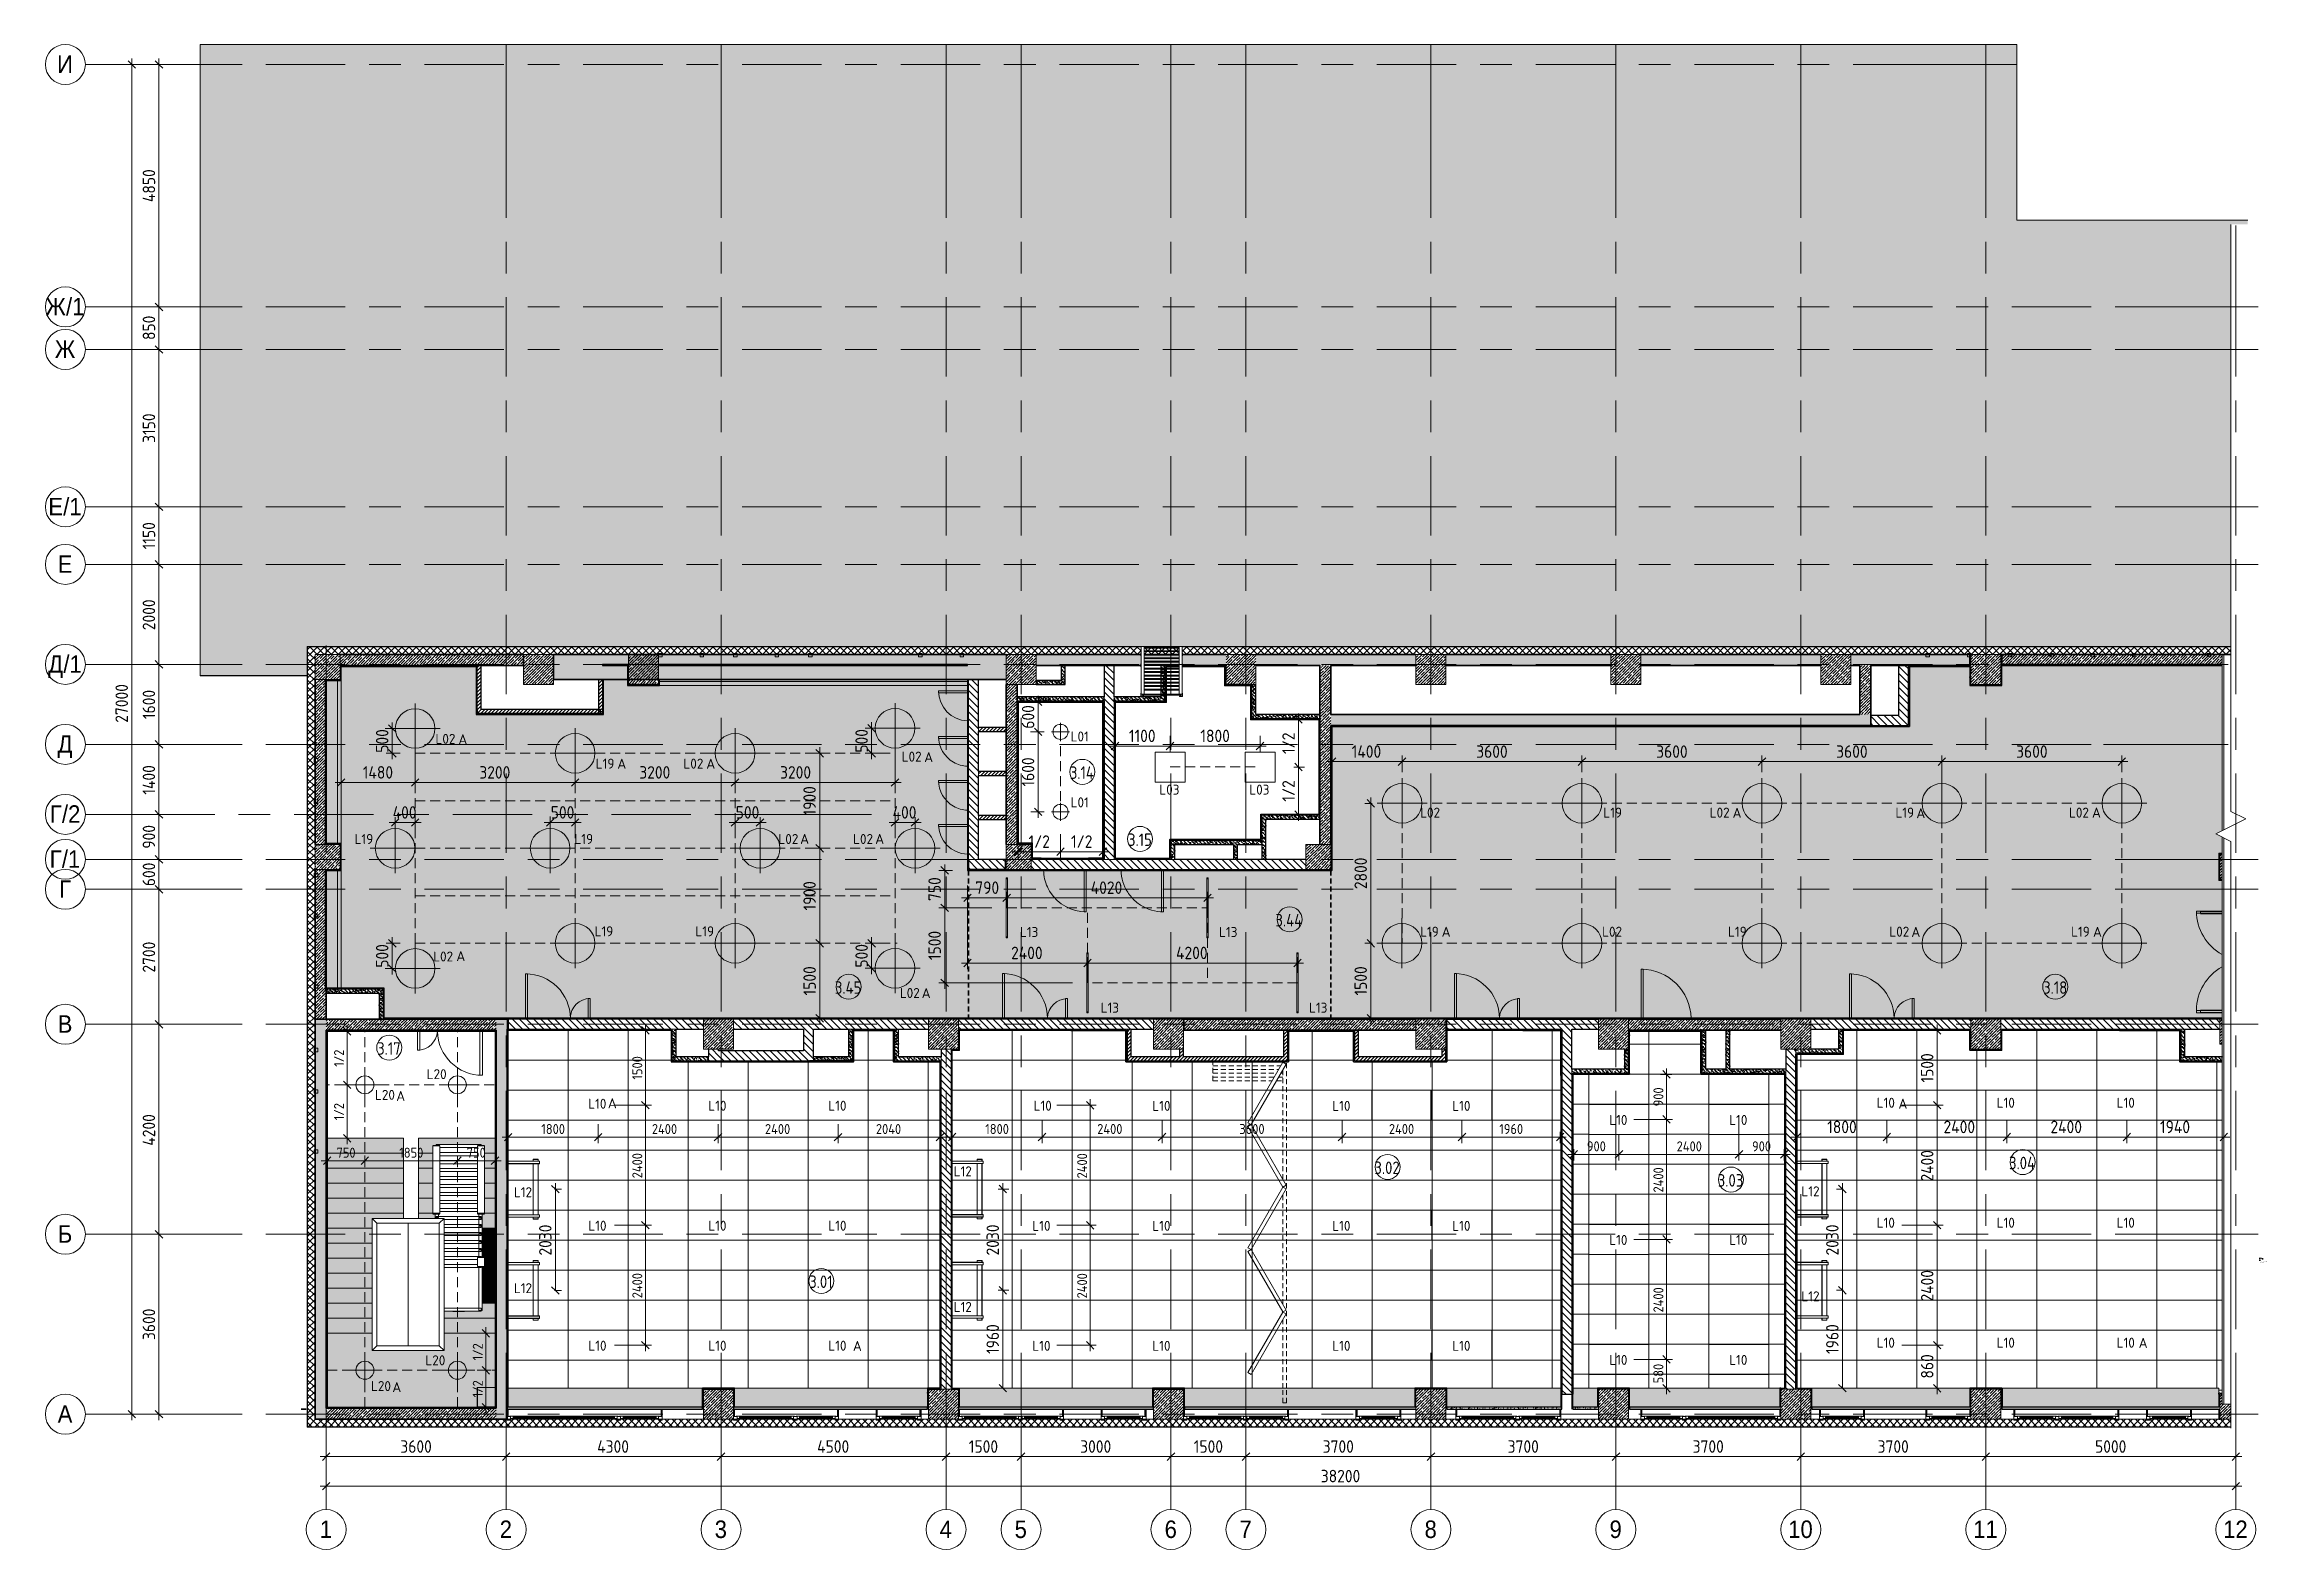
# Model space of a CAD drawing. Header units: millimetres. Extents: x -5524 to 188159, y -8553 to 29000.
# Drawn here: x -5524 to 38945, y -2706 to 27400 of the extents above; entities that cross this region are included whole.
import ezdxf

# ---------------------------------------------------------------- set-up
doc = ezdxf.new("R2010")
doc.units = ezdxf.units.MM
for name, pattern in [('200_ШТРИХ__ш1_п0_6_', [160, 100, -60]), ('200_ШТРИХ_ш1п0_6_', [160, 100, -60]), ('ADSK_Штрих_ш2 п1', [300, 200, -100]), ('Осевая', [3175, 635, -476.25, 1587.5, -476.25])]:
    doc.linetypes.add(name, pattern=pattern)
for name, color, linetype, lineweight in [('A-ANNO-DIMS', 7, 'Continuous', 9), ('A-ANNO-DIMS-100', 7, 'Continuous', 9), ('A-AREA-1', 7, '200_ШТРИХ_ш1п0_6_', 35), ('A-AREA-IDEN', 7, 'Continuous', 9), ('A-CLNG-PATT', 7, 'Continuous', 9), ('A-DETL', 7, 'Continuous', 9), ('A-DETL-1', 7, 'ADSK_Штрих_ш2 п1', 9), ('A-DETL-GENF', 7, 'Continuous', 9), ('A-DOOR', 7, 'Continuous', 9), ('A-DOOR-1', 7, 'Continuous', 13), ('A-DOOR-2', 7, '200_ШТРИХ__ш1_п0_6_', 9), ('A-DOOR-FRAM', 7, 'Continuous', 9), ('A-GENM', 7, 'Continuous', 9), ('A-GENM-1', 7, 'Continuous', 25), ('A-GLAZ', 7, 'Continuous', 9), ('A-GLAZ-1', 7, 'Continuous', 13), ('A-WALL', 7, 'Continuous', 9), ('E-LITE-EQPM-IDEN', 7, 'Continuous', 9), ('G-ANNO-TEXT', 7, 'Continuous', 9), ('I-WALL', 7, 'Continuous', 9), ('S-COLS', 7, 'Continuous', 9), ('S-STRS-2', 7, 'Continuous', 9), ('Оси', 7, 'Continuous', 9), ('Оси-1', 7, 'Continuous', 20), ('Оси-2', 7, 'Осевая', 9)]:
    doc.layers.add(name, color=color, linetype=linetype, lineweight=lineweight)
for name, color, linetype, lineweight, true_color in [('A-ANNO-NOTE', 1, 'Continuous', 9, 0xff0000), ('A-CLNG-1', 7, 'Continuous', 9, 0xc0c0c0), ('A-DETL-GENF-1', 7, 'Continuous', 9, 0xfafafa), ('A-WALL-1', 254, 'Continuous', 25, 0xbebebe), ('A-WALL-2', 254, 'Continuous', 13, 0xbebebe), ('A-WALL-3', 254, 'Continuous', 35, 0xbebebe), ('A-WALL-4', 7, 'Continuous', 13, 0x3c3c3c), ('A-WALL-5', 7, 'Continuous', 35, 0x3c3c3c), ('A-WALL-6', 7, 'Continuous', 25, 0x3c3c3c), ('A-WALL-FNSH-1', 254, 'Continuous', 9, 0xbebebe), ('A-WALL-FNSH-2', 254, 'Continuous', 13, 0xbebebe), ('A-WALL-FNSH-3', 7, 'Continuous', 9, 0x3c3c3c), ('A-WALL-FNSH-4', 7, 'Continuous', 13, 0x3c3c3c), ('E-LITE-EQPM-1', 1, 'Continuous', 9, 0xff0000), ('G-ANNO-TEXT-1', 1, 'Continuous', 9, 0xff0000)]:
    doc.layers.add(name, color=color, linetype=linetype, lineweight=lineweight, true_color=true_color)
doc.layers.add('A-CLNG-PATT-1', color=7, linetype='Continuous', lineweight=9, transparency=1)
doc.layers.add('S-STRS-1', color=7, linetype='Continuous', lineweight=13, transparency=1)
doc.styles.add('Arial', font='arial.ttf', dxfattribs={"width": 0.9, "height": 350})
doc.styles.add('GOST Common', font='GOST_Common.ttf', dxfattribs={"height": 200})
doc.styles.add('GOST Common_1', font='GOST_Common.ttf', dxfattribs={"width": 0.9, "height": 250})
doc.styles.add('GOST Common_2', font='GOST_Common.ttf', dxfattribs={"width": 0.9, "height": 3.5})
doc.styles.add('GOST Common_3', font='GOST_Common.ttf', dxfattribs={"width": 0.9, "height": 3})
doc.styles.add('GOST Common_4', font='GOST_Common.ttf', dxfattribs={"width": 0.9, "height": 2.5})
doc.styles.add('ISOCPEUR', font='isocpeur.ttf', dxfattribs={"width": 0.9, "height": 250})
doc.styles.add('ISOCPEUR_1', font='isocpeur.ttf', dxfattribs={"height": 200})
doc.styles.add('ISOCPEUR_2', font='isocpeur.ttf', dxfattribs={"width": 0.9, "height": 200})
doc.styles.add('ISOCPEUR_3', font='isocpeur.ttf', dxfattribs={"height": 2.5})
doc.dimstyles.new('ISO-2_0_0_9К_Средний_округл2', dxfattribs={"dimscale": 304.8, "dimtxt": 199.196235, "dimasz": 0.492126, "dimexe": 0.393701, "dimexo": 0, "dimgap": 0, "dimtad": 1, "dimdec": 0, "dimrnd": 10, "dimzin": 0, "dimdsep": 46, "dimtxsty": 'ISOCPEUR_2', "dimblk1": 'OBLIQUE', "dimblk2": 'OBLIQUE', "dimsah": 1, "dimcen": 0.09, "dimdle": 0.393701, "dimazin": 0, "dimtfac": 1, "dimtdec": 4, "dimtix": 1, "dimtmove": 0, "dimatfit": 3, "dimfxl": 1, "dimtvp": 1, "dimtolj": 1, "dimtzin": 0, "dimarcsym": 2})
doc.dimstyles.new('ISO-2_0_0_9К_Средний_округл2_1', dxfattribs={"dimscale": 304.8, "dimtxt": 199.196235, "dimasz": 0.492126, "dimexe": 0.393701, "dimexo": 0, "dimgap": 0, "dimtad": 1, "dimdec": 0, "dimrnd": 10, "dimzin": 0, "dimdsep": 46, "dimtxsty": 'ISOCPEUR_2', "dimblk1": 'OBLIQUE', "dimblk2": 'OBLIQUE', "dimsah": 1, "dimcen": 0.09, "dimdle": 0.393701, "dimazin": 0, "dimtfac": 1, "dimtdec": 4, "dimtix": 1, "dimtmove": 1, "dimatfit": 3, "dimfxl": 1, "dimtvp": 1, "dimtolj": 1, "dimtzin": 0, "dimarcsym": 2})
doc.dimstyles.new('ISO-2_5_0_9К_БОЛЬШОЙ', dxfattribs={"dimscale": 304.8, "dimtxt": 248.995294, "dimasz": 0.492126, "dimexe": 0.393701, "dimexo": 0.984252, "dimgap": 0, "dimtad": 1, "dimdec": 0, "dimrnd": 10, "dimzin": 0, "dimdsep": 46, "dimtxsty": 'ISOCPEUR', "dimblk1": 'OBLIQUE', "dimblk2": 'OBLIQUE', "dimsah": 1, "dimcen": 0.09, "dimdle": 0.393701, "dimazin": 0, "dimtfac": 1, "dimtdec": 4, "dimtix": 1, "dimtmove": 0, "dimatfit": 3, "dimfxl": 1, "dimtvp": 1, "dimtolj": 1, "dimtzin": 0, "dimarcsym": 2})
doc.dimstyles.new('ISO-2_5_0_9К_БОЛЬШОЙ_1', dxfattribs={"dimscale": 304.8, "dimtxt": 248.995294, "dimasz": 0.492126, "dimexe": 0.393701, "dimexo": 0.984252, "dimgap": 0, "dimtad": 1, "dimdec": 0, "dimrnd": 10, "dimzin": 0, "dimdsep": 46, "dimtxsty": 'ISOCPEUR', "dimblk1": 'OBLIQUE', "dimblk2": 'OBLIQUE', "dimsah": 1, "dimcen": 0.09, "dimdle": 0.393701, "dimazin": 0, "dimtfac": 1, "dimtdec": 4, "dimtix": 1, "dimtmove": 2, "dimatfit": 3, "dimfxl": 1, "dimtvp": 1, "dimtolj": 1, "dimtzin": 0, "dimarcsym": 2})
pattern_1 = [(135, (0, 0), (-70.71068, -70.71068), [])]
pattern_2 = [(45, (0, 0), (-70.71068, 70.71068), []), (135, (0, 0), (-70.71068, -70.71068), [])]
pattern_3 = [(45, (0, 0), (-57.02463, 57.02463), []), (45, (57.025, 0), (-57.02463, 57.02463), [100.806, -20.161, 3.353, -16.808])]
pattern_4 = [(135, (0, 0), (-75.43415, -75.43415), [106.68, -17.78, 3.556, -17.78]), (135, (0, 75.39), (-75.43415, -75.43415), []), (50, (0, 0), (127.52922, -11.15758), [13.335, -146.685]), (355, (0, 0), (-24.66966, 133.74002), [10.668, -117.348]), (100.451, (10.63, -0.93), (102.85973, 122.58178), [11.333, -124.663]), (46.184, (0, 35.56), (189.75516, -29.43036), [20.002, -220.027]), (96.636, (15.81, 33.1), (166.1822, 173.1996), [17, -186.995]), (351.184, (0, 35.56), (166.1839, 173.1976), [16.002, -176.022]), (21, (17.78, 26.67), (106.13027, -71.58603), [13.335, -146.685]), (326, (17.78, 26.67), (43.26188, 128.93175), [10.668, -117.348]), (71.451, (26.62, 20.7), (149.39198, 57.34505), [11.333, -124.663]), (37.5, (0, 0), (2.16223, 59.18836), [3.353, -112.573, 3.353, -115.773, -117.792]), (37.5, (0, 0), (2.16223, 59.18836), [-235.052, 3.353, -114.44]), (7.5, (0, 0), (46.77386, 70.12615), [3.353, -64.567, 3.353, -109.906, -44.894]), (7.5, (0, 0), (46.77386, 70.12615), [-181.178, 3.353, -41.542]), (327.5, (-39.65, 0), (94.91367, -4.010093), [3.353, -41.097, 3.353, -135.331, -184.023]), (327.5, (-39.65, 0), (94.91367, -4.010093), [-183.134, 3.353, -180.67]), (317.5, (-57.43, 0), (103.69057, 17.79882), [3.353, -54.432, 3.353, -88.748, -130.683]), (317.5, (-57.43, 0), (103.69057, 17.79882), [-149.885, 3.353, -127.33])]
pattern_5 = [(45, (0, 0), (-35.35534, 35.35534), [])]
pattern_6 = [(0, (0, 0), (121.92, 30.48), [10.058, -81.382, 10.058, -81.382, -487.68]), (0, (0, 0), (121.92, 30.48), [-182.88, 10.058, -172.822, 10.058, -81.382, -213.36]), (0, (0, 0), (121.92, 30.48), [-457.2, 10.058, -50.902, 10.058, -142.342]), (120, (45.72, 15.24), (-87.356454, 90.345817), [10.058, -81.382, 10.058, -81.382, -487.68]), (120, (45.72, 15.24), (-87.356454, 90.345817), [-182.88, 10.058, -172.822, 10.058, -81.382, -213.36]), (120, (45.72, 15.24), (-87.356454, 90.345817), [-457.2, 10.058, -50.902, 10.058, -142.342]), (240, (60.96, 76.2), (-34.563546, -120.825817), [10.058, -81.382, 10.058, -81.382, -487.68]), (240, (60.96, 76.2), (-34.563546, -120.825817), [-182.88, 10.058, -172.822, 10.058, -81.382, -213.36]), (240, (60.96, 76.2), (-34.563546, -120.825817), [-457.2, 10.058, -50.902, 10.058, -142.342])]

msp = doc.modelspace()

# ---------------------------------------------------------------- texts
at = {"layer": 'A-AREA-IDEN', "char_height": 250, "attachment_point": 1, "style": 'GOST Common_1'}
for s, insert, width in [('3.14', (14985.9, 12958.8), 627.721), ('3.15', (16149.7, 11617.1), 606.076), ('3.44', (19098.5, 10007.9), 707.088), ('3.45', (10286, 8660.1), 685.443), ('3.18', (34455.1, 8660.1), 606.076), ('3.17', (1129.8, 7441.6), 606.076), ('3.02', (21077.8, 5055.4), 663.797), ('3.04', (33772.5, 5151.4), 685.443), ('3.03', (27946.1, 4803), 663.797), ('3.01', (9771.9, 2775.1), 606.076)]:
    msp.add_mtext(s, dxfattribs=dict(at, insert=insert, width=width))
at = {"layer": 'E-LITE-EQPM-IDEN', "char_height": 200, "attachment_point": 1, "style": 'GOST Common'}
for s, insert, width in [('L02', (2297.3, 13609.9), 529.114), ('L01', (15002.4, 13657.8), 472.996), ('L19', (5502.6, 13113.8), 472.996), ('L02', (7256.6, 13113.8), 529.114), ('L02', (11623.1, 13254.1), 529.114), ('L03', (16776.4, 12594.6), 521.097), ('L03', (18576.4, 12594.6), 521.097), ('L01', (15002.4, 12339.8), 472.996), ('L02', (21994.1, 12134.2), 529.114), ('L19', (25657.6, 12134.2), 472.996), ('L02', (27786.2, 12134.2), 529.114), ('L19', (31502.2, 12134.2), 472.996), ('L02', (34973.2, 12134.2), 529.114), ('L19', (678.2, 11606.7), 472.996), ('L19', (5077.5, 11606.7), 472.996), ('L02', (9156.7, 11606.7), 529.114), ('L02', (10651.4, 11606.7), 529.114), ('L19', (5479.6, 9760.3), 472.996), ('L19', (7496.6, 9760.3), 472.996), ('L13', (13988.8, 9746.4), 464.979), ('L13', (17972.1, 9746.4), 464.979), ('L19', (21994.1, 9752.8), 472.996), ('L02', (25634.6, 9752.8), 529.114), ('L19', (28152.2, 9752.8), 472.996), ('L02', (31379.2, 9752.8), 529.114), ('L19', (35016.2, 9752.8), 472.996), ('L02', (2251.3, 9256.4), 529.114), ('L02', (11586, 8526.5), 529.114), ('L13', (15603.8, 8232.3), 464.979), ('L13', (19772.1, 8232.3), 464.979), ('L20', (2121.9, 6902.7), 529.114), ('L20', (1087.4, 6488.7), 529.114), ('L10', (5352, 6310.8), 472.996), ('L10', (7755.4, 6271.3), 472.996), ('L10', (10155.4, 6271.3), 472.996), ('L10', (14261.5, 6271.3), 472.996), ('L10', (16636.4, 6268.8), 472.996), ('L10', (20236.4, 6268.8), 472.996), ('L10', (22636.4, 6268.8), 472.996), ('L10', (31126.6, 6331.2), 472.996), ('L10', (33526.6, 6331.2), 472.996), ('L10', (35926.6, 6331.2), 472.996), ('L10', (25776.2, 5987.2), 472.996), ('L10', (28176.2, 5987.2), 472.996), ('L12', (12663.3, 4958.1), 472.996), ('L12', (3866.1, 4541.8), 472.996), ('L12', (29620.9, 4559), 472.996), ('L10', (5355.4, 3871.3), 472.996), ('L10', (7755.4, 3871.3), 472.996), ('L10', (10155.4, 3871.3), 472.996), ('L10', (14236.4, 3868.8), 472.996), ('L10', (16636.4, 3868.8), 472.996), ('L10', (20236.4, 3868.8), 472.996), ('L10', (22636.4, 3868.8), 472.996), ('L10', (25776.2, 3587.2), 472.996), ('L10', (28176.2, 3587.2), 472.996), ('L10', (31126.6, 3931.2), 472.996), ('L10', (33526.6, 3931.2), 472.996), ('L10', (35926.6, 3931.2), 472.996), ('L12', (3866.1, 2622.1), 472.996), ('L12', (12663.3, 2246.1), 472.996), ('L12', (29620.9, 2458.3), 472.996), ('L10', (5355.4, 1471.3), 472.996), ('L10', (7755.4, 1471.3), 472.996), ('L10', (10155.4, 1471.3), 472.996), ('L10', (14236.4, 1468.8), 472.996), ('L10', (16636.4, 1468.8), 472.996), ('L10', (20236.4, 1468.8), 472.996), ('L10', (22636.4, 1468.8), 472.996), ('L10', (31126.6, 1531.2), 472.996), ('L10', (33526.6, 1531.2), 472.996), ('L10', (35926.6, 1531.2), 472.996), ('L20', (2095.7, 1178.7), 529.114), ('L10', (25776.2, 1187.2), 472.996), ('L10', (28176.2, 1187.2), 472.996), ('L20', (1007.8, 663.8), 529.114)]:
    msp.add_mtext(s, dxfattribs=dict(at, insert=insert, width=width))
at = {"layer": 'G-ANNO-TEXT', "attachment_point": 1}
for s, insert, char_height, width, style in [('\\LУсловные', (38778.4, 3124.6), 3.5, 22.151, 'GOST Common_2'), ('01', (38785.6, 3114.2), 2.5, 3.319, 'GOST Common_4'), ('\\L\\fGOST Common|b0|i0|c204|p34|;\\W.9;\\L ', (38796.7, 3124.6), 3.5, 1.299, 'GOST Common_2'), ('\\Lобозначения', (38797.8, 3124.6), 3.5, 30.159, 'GOST Common_2'), ('Номер', (38798.4, 3114.2), 2.5, 10.173, 'GOST Common_4'), ('\\fGOST Common|b0|i0|c204|p34|;\\W.9; ', (38806.8, 3114.2), 2.5, 0.938, 'GOST Common_4'), ('помещения', (38807.6, 3114.2), 2.5, 18.543, 'GOST Common_4'), ('Условное', (38859.6, 3114.2), 2.5, 15.513, 'GOST Common_4'), ('\\fGOST Common|b0|i0|c204|p34|;\\W.9; ', (38872.4, 3114.2), 2.5, 0.938, 'GOST Common_4'), ('обозначение', (38873.1, 3114.2), 2.5, 21.501, 'GOST Common_4'), ('\\fGOST Common|b0|i0|c204|p34|;\\W.9; ', (38890.9, 3114.2), 2.5, 0.938, 'GOST Common_4'), ('светильника', (38891.7, 3114.2), 2.5, 21.862, 'GOST Common_4'), ('\\LПримечания', (38778.3, 3081.6), 3.5, 28.428, 'GOST Common_2'), ('1. ', (38778.3, 3071.3), 2.5, 4.249, 'ISOCPEUR_3'), ('2. 1/2 ', (38778.3, 3066.4), 2.5, 12.586, 'ISOCPEUR_3'), ('3. ', (38778.3, 3061.5), 2.5, 4.89, 'ISOCPEUR_3'), ('4. ', (38778.3, 3056.6), 2.5, 5.131, 'ISOCPEUR_3'), ('5. ', (38778.3, 3051.7), 2.5, 4.89, 'ISOCPEUR_3'), ('6. ', (38778.3, 3046.8), 2.5, 4.89, 'ISOCPEUR_3'), ('7. ', (38778.3, 3042), 2.5, 4.89, 'ISOCPEUR_3'), ('8. ', (38778.3, 3037.1), 2.5, 4.89, 'ISOCPEUR_3'), ('За', (38781.8, 3071.3), 2.5, 4.73, 'ISOCPEUR_3'), ('См', (38782.3, 3046.8), 2.5, 4.57, 'ISOCPEUR_3'), ('Объемы', (38782.3, 3042), 2.5, 14.11, 'ISOCPEUR_3'), ('Все', (38782.3, 3061.5), 2.5, 6.413, 'ISOCPEUR_3'), ('Подключение', (38782.3, 3051.7), 2.5, 24.451, 'ISOCPEUR_3'), ('Перед', (38782.3, 3037.1), 2.5, 11.063, 'ISOCPEUR_3'), ('Окончательная', (38782.5, 3056.6), 2.5, 29.422, 'ISOCPEUR_3'), ('\\fISOCPEUR|b0|i0|c204|p34|; ', (38785.7, 3071.3), 2.5, 1.844, 'ISOCPEUR_3'), ('\\fISOCPEUR|b0|i0|c204|p34|;.', (38786.1, 3046.8), 2.5, 0.882, 'ISOCPEUR_3'), ('совместно', (38786.8, 3046.8), 2.5, 19.641, 'ISOCPEUR_3'), ('отметку', (38787.2, 3071.3), 2.5, 16.515, 'ISOCPEUR_3'), ('\\fISOCPEUR|b0|i0|c204|p34|; ', (38787.6, 3061.5), 2.5, 1.844, 'ISOCPEUR_3'), ('\\fISOCPEUR|b0|i0|c204|p34|;–', (38788.7, 3066.4), 2.5, 2.405, 'ISOCPEUR_3'), ('видимое', (38789.1, 3061.5), 2.5, 15.392, 'ISOCPEUR_3'), ('\\fISOCPEUR|b0|i0|c204|p34|; ', (38790.6, 3066.4), 2.5, 1.844, 'ISOCPEUR_3'), ('\\fISOCPEUR|b0|i0|c204|p34|; ', (38791.4, 3037.1), 2.5, 1.844, 'ISOCPEUR_3'), ('отрезки', (38792.2, 3066.4), 2.5, 15.553, 'ISOCPEUR_3'), ('заказом', (38793, 3037.1), 2.5, 15.553, 'ISOCPEUR_3'), ('\\fISOCPEUR|b0|i0|c204|p34|; ', (38793.9, 3042), 2.5, 1.844, 'ISOCPEUR_3'), ('материалов', (38795.5, 3042), 2.5, 22.928, 'ISOCPEUR_3'), ('Осевая', (38798.4, 3091.7), 2.5, 11.833, 'GOST Common_4'), ('Марка', (38798.4, 3103), 2.5, 10.678, 'GOST Common_4'), ('\\fISOCPEUR|b0|i0|c204|p34|; ', (38801.8, 3061.5), 2.5, 1.844, 'ISOCPEUR_3'), ('\\fISOCPEUR|b0|i0|c204|p34|; ', (38802.5, 3051.7), 2.5, 1.844, 'ISOCPEUR_3'), (' +0.000 ', (38800.8, 3071.3), 2.5, 15.392, 'ISOCPEUR_3'), ('\\fISOCPEUR|b0|i0|c204|p34|; ', (38803, 3046.8), 2.5, 1.844, 'ISOCPEUR_3'), ('оборудование', (38803.3, 3061.5), 2.5, 26.215, 'ISOCPEUR_3'), ('\\fISOCPEUR|b0|i0|c204|p34|;и', (38804, 3051.7), 2.5, 2.165, 'ISOCPEUR_3'), ('\\fISOCPEUR|b0|i0|c204|p34|;с', (38804.5, 3046.8), 2.5, 1.844, 'ISOCPEUR_3'), ('\\fISOCPEUR|b0|i0|c204|p34|; ', (38805, 3066.4), 2.5, 1.844, 'ISOCPEUR_3'), ('\\fISOCPEUR|b0|i0|c204|p34|; ', (38805.8, 3051.7), 2.5, 1.844, 'ISOCPEUR_3'), ('\\fISOCPEUR|b0|i0|c204|p34|; ', (38805.8, 3037.1), 2.5, 1.844, 'ISOCPEUR_3'), ('\\fISOCPEUR|b0|i0|c204|p34|; ', (38806.1, 3046.8), 2.5, 1.844, 'ISOCPEUR_3'), ('равного', (38806.5, 3066.4), 2.5, 15.392, 'ISOCPEUR_3'), ('\\fISOCPEUR|b0|i0|c204|p34|; ', (38806.8, 3056.6), 2.5, 1.844, 'ISOCPEUR_3'), ('\\fGOST Common|b0|i0|c204|p34|;\\W.9; ', (38807.3, 3103), 2.5, 0.938, 'GOST Common_4'), ('светильников', (38807.3, 3037.1), 2.5, 26.215, 'ISOCPEUR_3'), ('разводка', (38807.3, 3051.7), 2.5, 17.637, 'ISOCPEUR_3'), ('разверткой', (38807.6, 3046.8), 2.5, 22.287, 'ISOCPEUR_3'), ('источника', (38808, 3103), 2.5, 17.966, 'GOST Common_4'), ('\\fGOST Common|b0|i0|c204|p34|;\\W.9; ', (38808.2, 3091.7), 2.5, 0.938, 'GOST Common_4'), ('спецификация', (38808.3, 3056.6), 2.5, 26.937, 'ISOCPEUR_3'), ('линия', (38809, 3091.7), 2.5, 9.741, 'GOST Common_4'), ('принята', (38813.5, 3071.3), 2.5, 15.954, 'ISOCPEUR_3'), ('\\fISOCPEUR|b0|i0|c204|p34|; ', (38814.4, 3042), 2.5, 1.844, 'ISOCPEUR_3'), ('\\fISOCPEUR|b0|i0|c204|p34|;и', (38815.9, 3042), 2.5, 2.165, 'ISOCPEUR_3'), ('\\fISOCPEUR|b0|i0|c204|p34|; ', (38817.7, 3042), 2.5, 1.844, 'ISOCPEUR_3'), ('\\fISOCPEUR|b0|i0|c204|p34|; ', (38819.2, 3066.4), 2.5, 1.844, 'ISOCPEUR_3'), ('оборудования', (38819.2, 3042), 2.5, 26.215, 'ISOCPEUR_3'), ('размера', (38820.7, 3066.4), 2.5, 15.713, 'ISOCPEUR_3'), ('\\fISOCPEUR|b0|i0|c204|p34|; ', (38821.9, 3051.7), 2.5, 1.844, 'ISOCPEUR_3'), ('\\fGOST Common|b0|i0|c204|p34|;\\W.9; ', (38822.8, 3103), 2.5, 0.938, 'GOST Common_4'), ('внутренней', (38823.4, 3051.7), 2.5, 22.207, 'ISOCPEUR_3'), ('света', (38823.6, 3103), 2.5, 10.173, 'GOST Common_4'), ('\\fISOCPEUR|b0|i0|c204|p34|; ', (38825, 3061.5), 2.5, 1.844, 'ISOCPEUR_3'), ('\\fISOCPEUR|b0|i0|c204|p34|;.', (38826, 3046.8), 2.5, 0.882, 'ISOCPEUR_3'), ('\\fISOCPEUR|b0|i0|c204|p34|; ', (38826.7, 3071.3), 2.5, 1.844, 'ISOCPEUR_3'), ('на', (38826.5, 3061.5), 2.5, 4.57, 'ISOCPEUR_3'), ('отметка', (38828.2, 3071.3), 2.5, 16.755, 'ISOCPEUR_3'), ('\\fISOCPEUR|b0|i0|c204|p34|; ', (38828.9, 3037.1), 2.5, 1.844, 'ISOCPEUR_3'), ('\\fISOCPEUR|b0|i0|c204|p34|; ', (38830.3, 3061.5), 2.5, 1.844, 'ISOCPEUR_3'), ('\\fISOCPEUR|b0|i0|c204|p34|; ', (38830.5, 3056.6), 2.5, 1.844, 'ISOCPEUR_3'), ('выполнить', (38830.5, 3037.1), 2.5, 20.283, 'ISOCPEUR_3'), ('потолке', (38831.8, 3061.5), 2.5, 15.713, 'ISOCPEUR_3'), ('светильников', (38832, 3056.6), 2.5, 26.215, 'ISOCPEUR_3'), ('\\fISOCPEUR|b0|i0|c204|p34|; ', (38833.7, 3066.4), 2.5, 1.844, 'ISOCPEUR_3'), ('\\fISOCPEUR|b0|i0|c204|p34|;в', (38835.2, 3066.4), 2.5, 2.165, 'ISOCPEUR_3'), ('\\fISOCPEUR|b0|i0|c204|p34|; ', (38837, 3066.4), 2.5, 1.844, 'ISOCPEUR_3'), ('данной', (38838.5, 3066.4), 2.5, 13.228, 'ISOCPEUR_3'), ('\\fISOCPEUR|b0|i0|c204|p34|; ', (38840.8, 3042), 2.5, 1.844, 'ISOCPEUR_3'), ('\\fISOCPEUR|b0|i0|c204|p34|; ', (38841.7, 3051.7), 2.5, 1.844, 'ISOCPEUR_3'), ('\\fISOCPEUR|b0|i0|c204|p34|; ', (38842, 3071.3), 2.5, 1.844, 'ISOCPEUR_3'), ('указаны', (38842.4, 3042), 2.5, 15.713, 'ISOCPEUR_3'), ('подсветки', (38843.2, 3051.7), 2.5, 19.722, 'ISOCPEUR_3'), ('уровня', (38843.6, 3071.3), 2.5, 12.987, 'ISOCPEUR_3'), ('\\fISOCPEUR|b0|i0|c204|p34|; ', (38844.7, 3061.5), 2.5, 1.844, 'ISOCPEUR_3'), ('необходимо', (38846.3, 3061.5), 2.5, 21.886, 'ISOCPEUR_3'), ('\\fISOCPEUR|b0|i0|c204|p34|; ', (38847.2, 3037.1), 2.5, 1.844, 'ISOCPEUR_3'), ('светотехнический', (38848.7, 3037.1), 2.5, 35.114, 'ISOCPEUR_3'), ('\\fISOCPEUR|b0|i0|c204|p34|; ', (38849.4, 3066.4), 2.5, 1.844, 'ISOCPEUR_3'), ('размерной', (38851, 3066.4), 2.5, 19.802, 'ISOCPEUR_3'), ('\\fISOCPEUR|b0|i0|c204|p34|; ', (38853.7, 3056.6), 2.5, 1.844, 'ISOCPEUR_3'), ('\\fISOCPEUR|b0|i0|c204|p34|; ', (38854.3, 3071.3), 2.5, 1.844, 'ISOCPEUR_3'), ('\\fISOCPEUR|b0|i0|c204|p34|; ', (38855.3, 3042), 2.5, 1.844, 'ISOCPEUR_3'), ('выпускается', (38855.2, 3056.6), 2.5, 24.211, 'ISOCPEUR_3'), ('чистого', (38855.8, 3071.3), 2.5, 15.392, 'ISOCPEUR_3'), ('для', (38856.9, 3042), 2.5, 6.494, 'ISOCPEUR_3'), ('света', (38858.7, 3087.5), 2.5, 10.173, 'GOST Common_4'), ('Марка', (38858.7, 3091.7), 2.5, 10.678, 'GOST Common_4'), ('\\fISOCPEUR|b0|i0|c204|p34|; ', (38859.5, 3051.7), 2.5, 1.844, 'ISOCPEUR_3'), ('Условное', (38859.6, 3102.4), 2.5, 15.513, 'GOST Common_4'), ('мебели', (38861, 3051.7), 2.5, 13.228, 'ISOCPEUR_3'), ('\\fISOCPEUR|b0|i0|c204|p34|; ', (38862.2, 3042), 2.5, 1.844, 'ISOCPEUR_3'), ('одного', (38863.7, 3042), 2.5, 12.987, 'ISOCPEUR_3'), ('\\fISOCPEUR|b0|i0|c204|p34|; ', (38864.3, 3061.5), 2.5, 1.844, 'ISOCPEUR_3'), ('согласовать', (38865.8, 3061.5), 2.5, 24.211, 'ISOCPEUR_3'), ('\\fISOCPEUR|b0|i0|c204|p34|; ', (38867.3, 3066.4), 2.5, 1.844, 'ISOCPEUR_3'), ('\\fGOST Common|b0|i0|c204|p34|;\\W.9; ', (38867.5, 3091.7), 2.5, 0.938, 'GOST Common_4'), ('аварийного', (38868.3, 3091.7), 2.5, 19.914, 'GOST Common_4'), ('\\fISOCPEUR|b0|i0|c204|p34|; ', (38868.5, 3071.3), 2.5, 1.844, 'ISOCPEUR_3'), ('цепочке', (38868.8, 3066.4), 2.5, 15.392, 'ISOCPEUR_3'), ('пола', (38870, 3071.3), 2.5, 8.899, 'ISOCPEUR_3'), ('\\fISOCPEUR|b0|i0|c204|p34|; ', (38871.9, 3051.7), 2.5, 1.844, 'ISOCPEUR_3'), ('\\fGOST Common|b0|i0|c204|p34|;\\W.9; ', (38872.4, 3102.4), 2.5, 0.938, 'GOST Common_4'), ('обозначение', (38873.1, 3102.4), 2.5, 21.501, 'GOST Common_4'), ('выполняется', (38873.5, 3051.7), 2.5, 24.291, 'ISOCPEUR_3'), ('\\fISOCPEUR|b0|i0|c204|p34|; ', (38874.4, 3042), 2.5, 1.844, 'ISOCPEUR_3'), ('\\fISOCPEUR|b0|i0|c204|p34|; ', (38875.2, 3056.6), 2.5, 1.844, 'ISOCPEUR_3'), ('этажа', (38876, 3042), 2.5, 12.426, 'ISOCPEUR_3'), ('поставщиком', (38876.7, 3056.6), 2.5, 25.413, 'ISOCPEUR_3'), ('\\fISOCPEUR|b0|i0|c204|p34|; ', (38877.4, 3071.3), 2.5, 1.844, 'ISOCPEUR_3'), ('\\fISOCPEUR|b0|i0|c204|p34|; ', (38877.7, 3037.1), 2.5, 1.844, 'ISOCPEUR_3'), ('первого', (38878.9, 3071.3), 2.5, 15.152, 'ISOCPEUR_3'), ('расчет', (38879.2, 3037.1), 2.5, 13.468, 'ISOCPEUR_3'), ('\\fISOCPEUR|b0|i0|c204|p34|;.', (38881.5, 3066.4), 2.5, 0.882, 'ISOCPEUR_3'), ('\\fGOST Common|b0|i0|c204|p34|;\\W.9; ', (38884.7, 3091.7), 2.5, 0.938, 'GOST Common_4'), ('источника', (38885.5, 3091.7), 2.5, 17.966, 'GOST Common_4'), ('\\fISOCPEUR|b0|i0|c204|p34|; ', (38885.8, 3061.5), 2.5, 1.844, 'ISOCPEUR_3'), ('\\fISOCPEUR|b0|i0|c204|p34|;.', (38886.2, 3042), 2.5, 0.882, 'ISOCPEUR_3'), ('\\fISOCPEUR|b0|i0|c204|p34|;с', (38887.3, 3061.5), 2.5, 1.844, 'ISOCPEUR_3'), ('\\fISOCPEUR|b0|i0|c204|p34|; ', (38888.9, 3061.5), 2.5, 1.844, 'ISOCPEUR_3'), ('архитекторами', (38890.4, 3061.5), 2.5, 29.983, 'ISOCPEUR_3'), ('\\fISOCPEUR|b0|i0|c204|p34|;.', (38890.3, 3037.1), 2.5, 0.882, 'ISOCPEUR_3'), ('\\fGOST Common|b0|i0|c204|p34|;\\W.9; ', (38890.9, 3102.4), 2.5, 0.938, 'GOST Common_4'), ('\\fISOCPEUR|b0|i0|c204|p34|; ', (38891.4, 3071.3), 2.5, 1.844, 'ISOCPEUR_3'), ('светильника', (38891.7, 3102.4), 2.5, 21.862, 'GOST Common_4'), ('этажа', (38892.9, 3071.3), 2.5, 12.426, 'ISOCPEUR_3'), ('\\fISOCPEUR|b0|i0|c204|p34|; ', (38893.5, 3051.7), 2.5, 1.844, 'ISOCPEUR_3'), ('по', (38895, 3051.7), 2.5, 4.329, 'ISOCPEUR_3'), ('\\fISOCPEUR|b0|i0|c204|p34|; ', (38897.7, 3056.6), 2.5, 1.844, 'ISOCPEUR_3'), ('\\fISOCPEUR|b0|i0|c204|p34|; ', (38898.6, 3051.7), 2.5, 1.844, 'ISOCPEUR_3'), ('осветительных', (38899.2, 3056.6), 2.5, 29.181, 'ISOCPEUR_3'), ('\\fGOST Common|b0|i0|c204|p34|;\\W.9; ', (38900.3, 3091.7), 2.5, 0.938, 'GOST Common_4'), ('проекту', (38900.1, 3051.7), 2.5, 15.713, 'ISOCPEUR_3'), ('\\fISOCPEUR|b0|i0|c204|p34|;.', (38903.2, 3071.3), 2.5, 0.882, 'ISOCPEUR_3'), ('\\fISOCPEUR|b0|i0|c204|p34|; ', (38913.1, 3051.7), 2.5, 1.844, 'ISOCPEUR_3'), ('производителя', (38914.6, 3051.7), 2.5, 28.54, 'ISOCPEUR_3'), ('\\fISOCPEUR|b0|i0|c204|p34|; ', (38915.1, 3061.5), 2.5, 1.844, 'ISOCPEUR_3'), ('данного', (38916.6, 3061.5), 2.5, 15.392, 'ISOCPEUR_3'), ('\\fISOCPEUR|b0|i0|c204|p34|; ', (38923.3, 3056.6), 2.5, 1.844, 'ISOCPEUR_3'), ('приборов', (38924.8, 3056.6), 2.5, 17.316, 'ISOCPEUR_3'), ('\\fISOCPEUR|b0|i0|c204|p34|; ', (38929.3, 3061.5), 2.5, 1.844, 'ISOCPEUR_3'), ('проекта', (38930.9, 3061.5), 2.5, 15.954, 'ISOCPEUR_3'), ('\\fISOCPEUR|b0|i0|c204|p34|;.', (38938.1, 3051.7), 2.5, 0.882, 'ISOCPEUR_3'), ('\\fISOCPEUR|b0|i0|c204|p34|;.', (38939.1, 3056.6), 2.5, 0.882, 'ISOCPEUR_3'), ('\\fISOCPEUR|b0|i0|c204|p34|;.', (38944, 3061.5), 2.5, 0.882, 'ISOCPEUR_3')]:
    msp.add_mtext(s, dxfattribs=dict(at, insert=insert, char_height=char_height, width=width, style=style))
at = {"layer": 'G-ANNO-TEXT-1', "attachment_point": 1}
for s, insert, char_height, width, style in [('\\fISOCPEUR|b0|i0|c204|p34|;А', (2754.1, 13600.9), 200, 224.472, 'ISOCPEUR_1'), ('\\fISOCPEUR|b0|i0|c204|p34|;А', (5934.1, 13112.2), 200, 224.472, 'ISOCPEUR_1'), ('\\fISOCPEUR|b0|i0|c204|p34|;А', (7714.1, 13112.2), 200, 224.472, 'ISOCPEUR_1'), ('\\fISOCPEUR|b0|i0|c204|p34|;А', (12072.6, 13244.3), 200, 224.472, 'ISOCPEUR_1'), ('\\fISOCPEUR|b0|i0|c204|p34|;А', (28242.8, 12129.5), 200, 224.472, 'ISOCPEUR_1'), ('\\fISOCPEUR|b0|i0|c204|p34|;А', (31919.1, 12123.1), 200, 224.472, 'ISOCPEUR_1'), ('\\fISOCPEUR|b0|i0|c204|p34|;А', (35432.2, 12134.7), 200, 224.472, 'ISOCPEUR_1'), ('\\fISOCPEUR|b0|i0|c204|p34|;А', (9590.9, 11608.4), 200, 224.472, 'ISOCPEUR_1'), ('\\fISOCPEUR|b0|i0|c204|p34|;А', (11092.7, 11608.4), 200, 224.472, 'ISOCPEUR_1'), ('\\fISOCPEUR|b0|i0|c204|p34|;А', (22423.8, 9752), 200, 224.472, 'ISOCPEUR_1'), ('\\fISOCPEUR|b0|i0|c204|p34|;А', (31819.1, 9748.1), 200, 224.472, 'ISOCPEUR_1'), ('\\fISOCPEUR|b0|i0|c204|p34|;А', (35452.2, 9749.7), 200, 224.472, 'ISOCPEUR_1'), ('\\fISOCPEUR|b0|i0|c204|p34|;А', (2713.6, 9265.3), 200, 224.472, 'ISOCPEUR_1'), ('\\fISOCPEUR|b0|i0|c204|p34|;А', (12022.5, 8524.6), 200, 224.472, 'ISOCPEUR_1'), ('\\fISOCPEUR|b0|i0|c204|p34|;А', (1511.6, 6466.2), 200, 224.472, 'ISOCPEUR_1'), ('\\fISOCPEUR|b0|i0|c204|p34|;А', (5744, 6319.6), 200, 224.472, 'ISOCPEUR_1'), ('\\fISOCPEUR|b0|i0|c204|p34|;А', (31560, 6311.7), 200, 224.472, 'ISOCPEUR_1'), ('L01', (38784.4, 3102.7), 3, 6.349, 'GOST Common_3'), ('L01', (38843.5, 3091.5), 3, 6.349, 'GOST Common_3'), ('\\fGOST Common|b0|i0|c204|p34|;\\W.9;А', (38848.7, 3091.5), 3, 2.958, 'GOST Common_3'), ('\\fISOCPEUR|b0|i0|c204|p34|;А', (10646.4, 1466), 200, 224.472, 'ISOCPEUR_1'), ('\\fISOCPEUR|b0|i0|c204|p34|;А', (36366, 1527.4), 200, 224.472, 'ISOCPEUR_1'), ('\\fISOCPEUR|b0|i0|c204|p34|;А', (1433.1, 642.1), 200, 224.472, 'ISOCPEUR_1')]:
    msp.add_mtext(s, dxfattribs=dict(at, insert=insert, char_height=char_height, width=width, style=style))
at = {"layer": 'Оси', "char_height": 350, "attachment_point": 1, "style": 'Arial'}
for s, insert, width in [('\\fArial|b0|i0|c204|p34|;\\W.9;И', (-5271.1, 27181), 389.62), ('\\fArial|b0|i0|c204|p34|;\\W.9;Ж', (-5503.3, 22331), 497.848), ('/1', (-5092.5, 22331), 454.557), ('\\fArial|b0|i0|c204|p34|;\\W.9;Ж', (-5315.7, 21481), 497.848), ('\\fArial|b0|i0|c204|p34|;\\W.9;Е', (-5446.6, 18331), 360.759), ('/1', (-5149, 18331), 454.557), ('\\fArial|b0|i0|c204|p34|;\\W.9;Е', (-5259.4, 17181), 360.759), ('\\fArial|b0|i0|c204|p34|;\\W.9;Д', (-5449.8, 15181), 367.975), ('/1', (-5146.2, 15181), 454.557), ('\\fArial|b0|i0|c204|p34|;\\W.9;Д', (-5262.1, 13581), 367.975), ('\\fArial|b0|i0|c204|p34|;\\W.9;Г', (-5418.7, 12181.6), 295.823), ('/2', (-5174.6, 12181.6), 454.557), ('\\fArial|b0|i0|c204|p34|;\\W.9;Г', (-5420.1, 11281), 295.823), ('/1', (-5176, 11281), 454.557), ('\\fArial|b0|i0|c204|p34|;\\W.9;Г', (-5232.4, 10681), 295.823), ('\\fArial|b0|i0|c204|p34|;\\W.9;В', (-5259.4, 7981), 360.759), ('\\fArial|b0|i0|c204|p34|;\\W.9;Б', (-5256.3, 3781), 353.544), ('\\fArial|b0|i0|c204|p34|;\\W.9;А', (-5259.4, 181), 360.759), ('\\fArial|b0|i0|c204|p34|;\\W.9;1', (-17.5, -2125.6), 303.038), ('\\fArial|b0|i0|c204|p34|;\\W.9;2', (3582.5, -2125.6), 303.038), ('\\fArial|b0|i0|c204|p34|;\\W.9;3', (7882.5, -2125.6), 303.038), ('\\fArial|b0|i0|c204|p34|;\\W.9;4', (12382.5, -2125.6), 303.038), ('\\fArial|b0|i0|c204|p34|;\\W.9;5', (13882.5, -2125.6), 303.038), ('\\fArial|b0|i0|c204|p34|;\\W.9;6', (16882.5, -2125.6), 303.038), ('\\fArial|b0|i0|c204|p34|;\\W.9;7', (18382.5, -2125.6), 303.038), ('\\fArial|b0|i0|c204|p34|;\\W.9;8', (22082.5, -2125.6), 303.038), ('\\fArial|b0|i0|c204|p34|;\\W.9;9', (25782.5, -2125.6), 303.038), ('10', (29357.4, -2125.6), 606.076), ('11', (33057.4, -2125.6), 606.076), ('12', (38057.4, -2125.6), 606.076)]:
    msp.add_mtext(s, dxfattribs=dict(at, insert=insert, width=width))

# ---------------------------------------------------------------- blocks, each defined once
blk = doc.blocks.new('BSC_Колонна _Прямоугольная - 600х600-23286269-План расстановки осветительного оборудования 3 этажа в осях 1-12')
at = {"layer": 'S-COLS'}
h = blk.add_hatch(dxfattribs=at)
h.set_pattern_fill('FP_1', color=256, style=0, pattern_type=2)
h.set_pattern_definition([(45, (-29509.74, -7600), (-57.02463, 57.02463), []), (45, (-29452.72, -7600), (-57.02463, 57.02463), [100.806, -20.161, 3.353, -16.808])])
h.paths.add_polyline_path([(-300, -300), (300, -300), (300, 300), (-300, 300), (-300, -61)])
for p, q in [((300, 300), (-300, 300)), ((-300, 300), (-300, -300)), ((300, -300), (300, 300)), ((-300, -300), (300, -300))]:
    blk.add_line(p, q, dxfattribs=at)
blk = doc.blocks.new('BSC_Колонна _Прямоугольная - 600х600-V1-План расстановки осветительного оборудования 3 этажа в осях 1-12')
at = {"layer": 'S-COLS'}
h = blk.add_hatch(dxfattribs=at)
h.set_pattern_fill('FP_2', color=256, style=0, pattern_type=2)
h.set_pattern_definition([(45, (-25860, -200), (-57.02463, 57.02463), []), (45, (-25802.975, -200), (-57.02463, 57.02463), [100.806, -20.161, 3.353, -16.808])])
h.paths.add_polyline_path([(-300, -300), (300, -300), (300, 300), (-300, 300), (-300, -47)])
for p, q in [((300, 300), (-300, 300)), ((-300, 300), (-300, -300)), ((300, -300), (300, 300)), ((-300, -300), (300, -300))]:
    blk.add_line(p, q, dxfattribs=at)
blk = doc.blocks.new('BSC_Колонна _Прямоугольная - 600х600-V2-План расстановки осветительного оборудования 3 этажа в осях 1-12')
at = {"layer": 'S-COLS'}
h = blk.add_hatch(dxfattribs=at)
h.set_pattern_fill('FP_3', color=256, style=0, pattern_type=2)
h.set_pattern_definition([(45, (-29509.74, -200), (-57.02463, 57.02463), []), (45, (-29452.72, -200), (-57.02463, 57.02463), [100.806, -20.161, 3.353, -16.808])])
h.paths.add_polyline_path([(-300, -300), (300, -300), (300, 300), (-300, 300), (-300, -47)])
for p, q in [((300, 300), (-300, 300)), ((-300, 300), (-300, -300)), ((300, -300), (300, 300)), ((-300, -300), (300, -300))]:
    blk.add_line(p, q, dxfattribs=at)
blk = doc.blocks.new('BSC_Колонна _Прямоугольная - 600х600-V3-План расстановки осветительного оборудования 3 этажа в осях 1-12')
at = {"layer": 'S-COLS'}
h = blk.add_hatch(dxfattribs=at)
h.set_pattern_fill('FP_4', color=256, style=0, pattern_type=2)
h.set_pattern_definition([(45, (-14010, -14900), (-57.02463, 57.02463), []), (45, (-13952.975, -14900), (-57.02463, 57.02463), [100.806, -20.161, 3.353, -16.808])])
h.paths.add_polyline_path([(-300, -300), (300, -300), (300, 300), (-300, 300), (-300, 26)])
for p, q in [((300, 300), (-300, 300)), ((-300, 300), (-300, -300)), ((300, -300), (300, 300)), ((-300, -300), (300, -300))]:
    blk.add_line(p, q, dxfattribs=at)
blk = doc.blocks.new('BSC_Колонна _Прямоугольная - 600х600-V4-План расстановки осветительного оборудования 3 этажа в осях 1-12')
at = {"layer": 'S-COLS'}
h = blk.add_hatch(dxfattribs=at)
h.set_pattern_fill('FP_5', color=256, style=0, pattern_type=2)
h.set_pattern_definition([(45, (-25860, -7600), (-57.02463, 57.02463), []), (45, (-25802.975, -7600), (-57.02463, 57.02463), [100.806, -20.161, 3.353, -16.808])])
h.paths.add_polyline_path([(-300, -300), (300, -300), (300, 300), (-300, 300)])
for p, q in [((300, 300), (-300, 300)), ((-300, 300), (-300, -300)), ((300, -300), (300, 300)), ((-300, -300), (300, -300))]:
    blk.add_line(p, q, dxfattribs=at)
blk = doc.blocks.new('BSC_Колонна _Прямоугольная - 600х600-V5-План расстановки осветительного оборудования 3 этажа в осях 1-12')
at = {"layer": 'S-COLS'}
h = blk.add_hatch(dxfattribs=at)
h.set_pattern_fill('FP_6', color=256, style=0, pattern_type=2)
h.set_pattern_definition([(45, (-26110, -14900), (-57.02463, 57.02463), []), (45, (-26052.975, -14900), (-57.02463, 57.02463), [100.806, -20.161, 3.353, -16.808])])
h.paths.add_polyline_path([(-300, -300), (300, -300), (300, 300), (-300, 300), (-300, 26)])
for p, q in [((300, 300), (-300, 300)), ((-300, 300), (-300, -300)), ((300, -300), (300, 300)), ((-300, -300), (300, -300))]:
    blk.add_line(p, q, dxfattribs=at)
blk = doc.blocks.new('парапет1 - парапет-18629556-План расстановки осветительного оборудования 3 этажа в осях 1-12')
at = {"layer": 'A-GENM'}
for p, q in [((-2411, 27400), (33928, 27400)), ((-2411, 27400), (-2409, 27398)), ((-2411, 14773), (-2411, 27400)), ((33928, 27400), (33926, 27398)), ((33928, 27400), (33928, 27398)), ((-2411, 14773), (-2409, 14775)), ((-268, 14773), (-2411, 14773))]:
    blk.add_line(p, q, dxfattribs=at)
blk = doc.blocks.new('Gfhfgtnyfz rhsirf 2 - Gfhfgtnyfz rhsirf 3-19033485-План расстановки осветительного оборудования 3 этажа в осях 1-12')
at = {"layer": 'A-GENM'}
for p, q in [((38057, 15200), (38057, 11675)), ((38057, 15200), (38058, 15200)), ((38058, 15200), (38090, 15200)), ((38090, 15200), (38228, 15200)), ((38090, 15200), (38090, 11691)), ((38057, 11545), (38057, 200)), ((38090, 11529), (38090, 200)), ((38058, 200), (38057, 200)), ((38090, 200), (38058, 200)), ((38228, 200), (38090, 200))]:
    blk.add_line(p, q, dxfattribs=at)
blk = doc.blocks.new('120_Окно_СКБ_2Ст - 120_Окно_СКБ_2Ст 3100х2500 _мал_ створка слева-2_-22446420-План расстановки осветительного оборудования 3 этажа в осях 1-12')
at = {"layer": 'A-GLAZ'}
for p, q in [((-1530, -127), (-1500, -127)), ((-1430, -107), (-770, -107)), ((-770, -117), (-1430, -117)), ((-700, -127), (-670, -127)), ((-600, -107), (1430, -107)), ((1430, -117), (-600, -117)), ((1500, -127), (1530, -127))]:
    blk.add_line(p, q, dxfattribs=at)
at = {"layer": 'A-GLAZ-1'}
for p, q in [((-1550, -127), (-1550, -57)), ((-1550, -57), (-1480, -57)), ((-1480, -127), (-1550, -127)), ((-1480, -127), (-1500, -127)), ((-1500, -127), (-1500, -137)), ((-1500, -137), (-700, -137)), ((-700, -137), (-1500, -137)), ((-1480, -57), (-1480, -127)), ((-720, -87), (-1480, -87)), ((-1480, -87), (-1480, -127)), ((-1430, -137), (-1430, -87)), ((-770, -137), (-770, -87)), ((-720, -127), (-720, -57)), ((-720, -57), (-650, -57)), ((-720, -127), (-720, -87)), ((-650, -127), (-720, -127)), ((-700, -127), (-720, -127)), ((-700, -137), (-700, -127)), ((-650, -127), (-670, -127)), ((-670, -127), (-670, -137)), ((-670, -137), (1500, -137)), ((1500, -137), (-670, -137)), ((-650, -57), (-650, -127)), ((1480, -87), (-650, -87)), ((-650, -87), (-650, -127)), ((-600, -137), (-600, -87)), ((1430, -137), (1430, -87)), ((1480, -127), (1480, -57)), ((1480, -57), (1550, -57)), ((1480, -127), (1480, -87)), ((1550, -127), (1480, -127)), ((1500, -127), (1480, -127)), ((1500, -137), (1500, -127)), ((1550, -57), (1550, -127))]:
    blk.add_line(p, q, dxfattribs=at)
blk = doc.blocks.new('120_Окно_СКБ_2Ст - 120_Окно_СКБ_2Ст 2100х2500 _мал створка СЛЕВА_-22446485-План расстановки осветительного оборудования 3 этажа в осях 1-12')
at = {"layer": 'A-GLAZ'}
for p, q in [((-1030, -127), (-1000, -127)), ((-930, -107), (-270, -107)), ((-270, -117), (-930, -117)), ((-200, -127), (-170, -127)), ((-100, -107), (930, -107)), ((930, -117), (-100, -117)), ((1000, -127), (1030, -127))]:
    blk.add_line(p, q, dxfattribs=at)
at = {"layer": 'A-GLAZ-1'}
for p, q in [((-1050, -127), (-1050, -57)), ((-1050, -57), (-980, -57)), ((-980, -127), (-1050, -127)), ((-980, -127), (-1000, -127)), ((-1000, -127), (-1000, -137)), ((-1000, -137), (-200, -137)), ((-200, -137), (-1000, -137)), ((-980, -57), (-980, -127)), ((-220, -87), (-980, -87)), ((-980, -87), (-980, -127)), ((-930, -137), (-930, -87)), ((-270, -137), (-270, -87)), ((-220, -127), (-220, -57)), ((-220, -57), (-150, -57)), ((-220, -127), (-220, -87)), ((-150, -127), (-220, -127)), ((-200, -127), (-220, -127)), ((-200, -137), (-200, -127)), ((-150, -127), (-170, -127)), ((-170, -127), (-170, -137)), ((-170, -137), (1000, -137)), ((1000, -137), (-170, -137)), ((-150, -57), (-150, -127)), ((980, -87), (-150, -87)), ((-150, -87), (-150, -127)), ((-100, -137), (-100, -87)), ((930, -137), (930, -87)), ((980, -127), (980, -57)), ((980, -57), (1050, -57)), ((980, -127), (980, -87)), ((1050, -127), (980, -127)), ((1000, -127), (980, -127)), ((1000, -137), (1000, -127)), ((1050, -57), (1050, -127))]:
    blk.add_line(p, q, dxfattribs=at)
blk = doc.blocks.new('120_Окно_СКБ_1Ст - 120_Окно_СКБ_1Ст 900х2500_h_-22445987-План расстановки осветительного оборудования 3 этажа в осях 1-12')
at = {"layer": 'A-GLAZ'}
for p, q in [((-430, -127), (-400, -127)), ((-330, -107), (330, -107)), ((330, -117), (-330, -117)), ((400, -127), (430, -127))]:
    blk.add_line(p, q, dxfattribs=at)
at = {"layer": 'A-GLAZ-1'}
for p, q in [((-450, -127), (-450, -57)), ((-450, -57), (-380, -57)), ((-380, -127), (-450, -127)), ((-380, -127), (-400, -127)), ((-400, -127), (-400, -137)), ((-400, -137), (400, -137)), ((400, -137), (-400, -137)), ((-380, -57), (-380, -127)), ((380, -87), (-380, -87)), ((-380, -87), (-380, -127)), ((-330, -137), (-330, -87)), ((330, -137), (330, -87)), ((380, -127), (380, -57)), ((380, -57), (450, -57)), ((380, -127), (380, -87)), ((450, -127), (380, -127)), ((400, -127), (380, -127)), ((400, -137), (400, -127)), ((450, -57), (450, -127))]:
    blk.add_line(p, q, dxfattribs=at)
blk = doc.blocks.new('120_Окно_СКБ_1Ст - 120_Окно_СКБ_1Ст 900х2500_h_-20664874-План расстановки осветительного оборудования 3 этажа в осях 1-12')
at = {"layer": 'A-GLAZ'}
for p, q in [((-430, -127), (-400, -127)), ((-330, -107), (330, -107)), ((330, -117), (-330, -117)), ((400, -127), (430, -127))]:
    blk.add_line(p, q, dxfattribs=at)
at = {"layer": 'A-GLAZ-1'}
for p, q in [((-450, -127), (-450, -57)), ((-450, -57), (-380, -57)), ((-380, -127), (-450, -127)), ((-380, -127), (-400, -127)), ((-400, -127), (-400, -137)), ((-400, -137), (400, -137)), ((400, -137), (-400, -137)), ((-380, -57), (-380, -127)), ((380, -87), (-380, -87)), ((-380, -87), (-380, -127)), ((-330, -137), (-330, -87)), ((330, -137), (330, -87)), ((380, -127), (380, -57)), ((380, -57), (450, -57)), ((380, -127), (380, -87)), ((450, -127), (380, -127)), ((400, -127), (380, -127)), ((400, -137), (400, -127)), ((450, -57), (450, -127))]:
    blk.add_line(p, q, dxfattribs=at)
blk = doc.blocks.new('BSC_Колонна _Прямоугольная - 600х600-V6-План расстановки осветительного оборудования 3 этажа в осях 1-12')
at = {"layer": 'S-COLS'}
h = blk.add_hatch(dxfattribs=at)
h.set_pattern_fill('FP_10', color=256, style=0, pattern_type=2)
h.set_pattern_definition([(45, (-33310, -7600), (-57.02463, 57.02463), []), (45, (-33252.975, -7600), (-57.02463, 57.02463), [100.806, -20.161, 3.353, -16.808])])
h.paths.add_polyline_path([(-300, -300), (300, -300), (300, 300), (-300, 300)])
for p, q in [((300, 300), (-300, 300)), ((-300, 300), (-300, -300)), ((300, -300), (300, 300)), ((-300, -300), (300, -300))]:
    blk.add_line(p, q, dxfattribs=at)
blk = doc.blocks.new('BSC_Колонна _Прямоугольная - 600х600-V7-План расстановки осветительного оборудования 3 этажа в осях 1-12')
at = {"layer": 'S-COLS'}
h = blk.add_hatch(dxfattribs=at)
h.set_pattern_fill('FP_11', color=256, style=0, pattern_type=2)
h.set_pattern_definition([(45, (-33310, -200), (-57.02463, 57.02463), []), (45, (-33252.975, -200), (-57.02463, 57.02463), [100.806, -20.161, 3.353, -16.808])])
h.paths.add_polyline_path([(-120, -300), (300, -300), (300, 300), (-300, 300), (-300, -300)])
for p, q in [((300, 300), (-300, 300)), ((-300, 300), (-300, -300)), ((300, -300), (300, 300)), ((-300, -300), (300, -300))]:
    blk.add_line(p, q, dxfattribs=at)
blk = doc.blocks.new('120_Окно_СКБ_2Ст - 120_Окно_СКБ_2Ст 2100х2400 _мал створка справа_-22446225-План расстановки осветительного оборудования 3 этажа в осях 1-12')
at = {"layer": 'A-GLAZ'}
for p, q in [((-1030, -127), (-1000, -127)), ((-930, -107), (100, -107)), ((100, -117), (-930, -117)), ((170, -127), (200, -127)), ((270, -107), (930, -107)), ((930, -117), (270, -117)), ((1000, -127), (1030, -127))]:
    blk.add_line(p, q, dxfattribs=at)
at = {"layer": 'A-GLAZ-1'}
for p, q in [((-1050, -127), (-1050, -57)), ((-1050, -57), (-980, -57)), ((-980, -127), (-1050, -127)), ((-980, -127), (-1000, -127)), ((-1000, -127), (-1000, -137)), ((-1000, -137), (170, -137)), ((170, -137), (-1000, -137)), ((-980, -57), (-980, -127)), ((150, -87), (-980, -87)), ((-980, -87), (-980, -127)), ((-930, -137), (-930, -87)), ((100, -137), (100, -87)), ((150, -127), (150, -57)), ((150, -57), (220, -57)), ((150, -127), (150, -87)), ((220, -127), (150, -127)), ((170, -127), (150, -127)), ((170, -137), (170, -127)), ((220, -127), (200, -127)), ((200, -127), (200, -137)), ((200, -137), (1000, -137)), ((1000, -137), (200, -137)), ((220, -57), (220, -127)), ((980, -87), (220, -87)), ((220, -87), (220, -127)), ((270, -137), (270, -87)), ((930, -137), (930, -87)), ((980, -127), (980, -57)), ((980, -57), (1050, -57)), ((980, -127), (980, -87)), ((1050, -127), (980, -127)), ((1000, -127), (980, -127)), ((1000, -137), (1000, -127)), ((1050, -57), (1050, -127))]:
    blk.add_line(p, q, dxfattribs=at)
blk = doc.blocks.new('BSC_Колонна _Прямоугольная - 500х500-V8-План расстановки осветительного оборудования 3 этажа в осях 1-12')
at = {"layer": 'S-COLS'}
h = blk.add_hatch(dxfattribs=at)
h.set_pattern_fill('FP_12', color=256, style=0, pattern_type=2)
h.set_pattern_definition([(45, (-140, -14950), (-57.02463, 57.02463), []), (45, (-82.975, -14950), (-57.02463, 57.02463), [100.806, -20.161, 3.353, -16.808])])
h.paths.add_polyline_path([(-250, -250), (250, -250), (250, 250), (-250, 250), (-250, -24)])
for p, q in [((250, 250), (-250, 250)), ((-250, 250), (-250, -250)), ((250, -250), (250, 250)), ((-250, -250), (250, -250))]:
    blk.add_line(p, q, dxfattribs=at)
blk = doc.blocks.new('120_Окно_СКБ_1Ст - 120_Окно_СКБ_1Ст 900х2500_h_-V9-План расстановки осветительного оборудования 3 этажа в осях 1-12')
at = {"layer": 'A-GLAZ-1'}
for p, q in [((-450, -127), (-450, -57)), ((-450, -57), (-380, -57)), ((-380, -127), (-450, -127)), ((-380, -57), (-380, -127)), ((380, -127), (380, -57)), ((380, -57), (450, -57)), ((450, -127), (380, -127)), ((450, -57), (450, -127))]:
    blk.add_line(p, q, dxfattribs=at)
blk = doc.blocks.new('120_Окно_СКБ_2Ст - 120_Окно_СКБ_2Ст 2100х2400 _мал створка справа_-V10-План расстановки осветительного оборудования 3 этажа в осях 1-12')
at = {"layer": 'A-GLAZ-1'}
for p, q in [((-1050, -127), (-1050, -57)), ((-1050, -57), (-980, -57)), ((-980, -127), (-1050, -127)), ((-980, -57), (-980, -127)), ((150, -127), (150, -57)), ((150, -57), (220, -57)), ((220, -127), (150, -127)), ((220, -57), (220, -127)), ((980, -127), (980, -57)), ((980, -57), (1050, -57)), ((1050, -127), (980, -127)), ((1050, -57), (1050, -127))]:
    blk.add_line(p, q, dxfattribs=at)
blk = doc.blocks.new('120_Окно_СКБ_2Ст - 120_Окно_СКБ_2Ст 2300х2500 _мал створка справа_-22272277-План расстановки осветительного оборудования 3 этажа в осях 1-12')
at = {"layer": 'A-GLAZ-1'}
for p, q in [((-1150, -127), (-1150, -57)), ((-1150, -57), (-1080, -57)), ((-1080, -127), (-1150, -127)), ((-1080, -57), (-1080, -127)), ((250, -127), (250, -57)), ((250, -57), (320, -57)), ((320, -127), (250, -127)), ((320, -57), (320, -127)), ((1080, -127), (1080, -57)), ((1080, -57), (1150, -57)), ((1150, -127), (1080, -127)), ((1150, -57), (1150, -127))]:
    blk.add_line(p, q, dxfattribs=at)
blk = doc.blocks.new('Люк выхода на кровлю с лестничной клетки - mkr PROLIGHT E100_200-17155861-План расстановки осветительного оборудования 3 этажа в осях 1-12')
at = {"layer": 'A-GENM'}
for p, q in [((-1320, -720), (-1320, 720)), ((-1320, 720), (1320, 720)), ((-1225, 625), (-1320, 720)), ((-1225, 625), (1225, 625)), ((-1225, 0), (-1225, 625)), ((1320, 720), (1225, 625)), ((1225, 625), (1225, 0)), ((1320, 720), (1320, -720)), ((-1225, -625), (-1225, 0)), ((-1225, 0), (1225, 0)), ((1225, 0), (1225, -625)), ((-1225, -625), (-1320, -720)), ((1320, -720), (-1320, -720)), ((1225, -625), (-1225, -625)), ((1225, -625), (1320, -720))]:
    blk.add_line(p, q, dxfattribs=at)
blk = doc.blocks.new('110_Дверь_СКБ_2Ст - Д-1 Лестничная клетка EIS60-24280000-План расстановки осветительного оборудования 3 этажа в осях 1-12')
at = {"layer": 'A-DOOR'}
for centre, radius, start, end in [((-637.5, 110), 900, 1.27758, 90), ((662.5, 110), 400, 90, 177.11672)]:
    blk.add_arc(centre, radius, start, end, dxfattribs=at)
at = {"layer": 'A-DOOR-1'}
for p, q in [((-637.5, 1010), (-637.5, 130)), ((-587.5, 1010), (-637.5, 1010)), ((-587.5, 130), (-587.5, 1010)), ((662.5, 510), (612.5, 510)), ((612.5, 510), (612.5, 130)), ((662.5, 130), (662.5, 510))]:
    blk.add_line(p, q, dxfattribs=at)
blk = doc.blocks.new('DOR__перегородка__Прямоугольная - ТП-3_ Вн_ДПГ_6820х3300h-19315679-План расстановки осветительного оборудования 3 этажа в осях 1-12')
at = {"layer": 'A-DOOR-2'}
for p, q in [((6445, 1474), (6820, 1474)), ((6445, 1474), (6445, 288)), ((6520, 1474), (6520, 244)), ((6595, 1474), (6595, 201)), ((6670, 1474), (6670, 158)), ((6745, 1474), (6745, 114)), ((6820, 1474), (6820, 0)), ((0, 75), (0, 0)), ((0, 75), (295, 75)), ((0, 0), (295, 0)), ((295, 75), (1664, 75)), ((295, 0), (6820, 0)), ((1814, 75), (1827, 75)), ((1977, 75), (4164, 75)), ((4314, 75), (4325, 75)), ((4475, 75), (6663, 75)), ((6445, 201), (6445, 75)), ((6520, 158), (6520, 75)), ((6595, 114), (6595, 75)), ((6813, 75), (6820, 75))]:
    blk.add_line(p, q, dxfattribs=at)
at = {"layer": 'A-DOOR-FRAM'}
for p, q in [((570, 707), (608, 772)), ((1783, 7), (570, 707)), ((608, 772), (1820, 72)), ((1821, 72), (3033, 772)), ((3071, 707), (1858, 7)), ((3033, 772), (3071, 707)), ((3070, 707), (3107, 772)), ((4282, 7), (3070, 707)), ((3107, 772), (4320, 72)), ((4319, 72), (5532, 772)), ((5569, 707), (4357, 7)), ((5532, 772), (5569, 707)), ((5569, 707), (5607, 772)), ((6781, 7), (5569, 707)), ((5607, 772), (6819, 72)), ((1820, 72), (1783, 7)), ((1858, 7), (1821, 72)), ((4320, 72), (4282, 7)), ((4357, 7), (4319, 72)), ((6819, 72), (6781, 7))]:
    blk.add_line(p, q, dxfattribs=at)
blk = doc.blocks.new('BSC_Колонна _Прямоугольная - 600х600-V11-План расстановки осветительного оборудования 3 этажа в осях 1-12')
at = {"layer": 'S-COLS'}
h = blk.add_hatch(dxfattribs=at)
h.set_pattern_fill('FP_13', color=256, style=0, pattern_type=2)
h.set_pattern_definition([(45, (-33310, -14900), (-57.02463, 57.02463), []), (45, (-33252.975, -14900), (-57.02463, 57.02463), [100.806, -20.161, 3.353, -16.808])])
h.paths.add_polyline_path([(-300, -300), (300, -300), (300, 300), (-300, 300), (-300, 26)])
for p, q in [((300, 300), (-300, 300)), ((-300, 300), (-300, -300)), ((300, -300), (300, 300)), ((-300, -300), (300, -300))]:
    blk.add_line(p, q, dxfattribs=at)
blk = doc.blocks.new('110_Дверь_СКБ_1Ст_Внутренняя1 - Д-7_п__950x2100h_Туалет EW30-32897972-План расстановки осветительного оборудования 3 этажа в осях 1-12')
at = {"layer": 'A-DOOR'}
for start, end in [(57.27273, 90), (40.90909, 57.27273), (32.72727, 40.90909), (1.42037, 32.72727)]:
    blk.add_arc((-412.5, 100), 850, start, end, dxfattribs=at)
at = {"layer": 'A-DOOR-1'}
for p, q in [((-412.5, 950), (-412.5, 121)), ((-372.5, 950), (-412.5, 950)), ((-372.5, 121), (-372.5, 950))]:
    blk.add_line(p, q, dxfattribs=at)
blk = doc.blocks.new('110_Дверь_СКБ_1Ст_Внутренняя1 - Д-7_п__950x2100h_Туалет-32491181-План расстановки осветительного оборудования 3 этажа в осях 1-12')
at = {"layer": 'A-DOOR'}
for start, end in [(32.72727, 90), (24.54545, 32.72727), (1.42037, 24.54545)]:
    blk.add_arc((-412.5, 100), 850, start, end, dxfattribs=at)
at = {"layer": 'A-DOOR-1'}
for p, q in [((-412.5, 950), (-412.5, 121)), ((-372.5, 950), (-412.5, 950)), ((-372.5, 121), (-372.5, 950))]:
    blk.add_line(p, q, dxfattribs=at)
blk = doc.blocks.new('BSC_Колонна _Прямоугольная - 500х500-V12-План расстановки осветительного оборудования 3 этажа в осях 1-12')
at = {"layer": 'S-COLS'}
h = blk.add_hatch(dxfattribs=at)
h.set_pattern_fill('FP_15', color=256, style=0, pattern_type=2)
h.set_pattern_definition([(45, (-19960, -11150), (-57.02463, 57.02463), []), (45, (-19902.975, -11150), (-57.02463, 57.02463), [100.806, -20.161, 3.353, -16.808])])
h.paths.add_polyline_path([(-250, -250), (250, -250), (250, 250), (-250, 250)])
for p, q in [((250, 250), (-250, 250)), ((-250, 250), (-250, -250)), ((250, -250), (250, 250)), ((-250, -250), (250, -250))]:
    blk.add_line(p, q, dxfattribs=at)
blk = doc.blocks.new('BSC_Колонна _Прямоугольная - 600х600-V13-План расстановки осветительного оборудования 3 этажа в осях 1-12')
at = {"layer": 'S-COLS'}
h = blk.add_hatch(dxfattribs=at)
h.set_pattern_fill('FP_16', color=256, style=0, pattern_type=2)
h.set_pattern_definition([(45, (-30310, -14900), (-57.02463, 57.02463), []), (45, (-30252.975, -14900), (-57.02463, 57.02463), [100.806, -20.161, 3.353, -16.808])])
h.paths.add_polyline_path([(-300, -300), (300, -300), (300, 300), (-300, 300), (-300, 26)])
for p, q in [((300, 300), (-300, 300)), ((-300, 300), (-300, -300)), ((300, -300), (300, 300)), ((-300, -300), (300, -300))]:
    blk.add_line(p, q, dxfattribs=at)
blk = doc.blocks.new('BSC_Колонна _Прямоугольная - 500х500-V14-План расстановки осветительного оборудования 3 этажа в осях 1-12')
at = {"layer": 'S-COLS'}
h = blk.add_hatch(dxfattribs=at)
h.set_pattern_fill('FP_17', color=256, style=0, pattern_type=2)
h.set_pattern_definition([(45, (-38240, -150), (-57.02463, 57.02463), []), (45, (-38182.975, -150), (-57.02463, 57.02463), [100.806, -20.161, 3.353, -16.808])])
h.paths.add_polyline_path([(-32, -250), (-32, 50), (-203, 50), (-203, 250), (-250, 250), (-250, -250)])
for p, q in [((-203, 250), (-250, 250)), ((-250, 250), (-250, -250)), ((-250, -250), (-32, -250))]:
    blk.add_line(p, q, dxfattribs=at)
blk = doc.blocks.new('BSC_Колонна _Прямоугольная - 500х500-V15-План расстановки осветительного оборудования 3 этажа в осях 1-12')
at = {"layer": 'S-COLS'}
h = blk.add_hatch(dxfattribs=at)
h.set_pattern_fill('FP_18', color=256, style=0, pattern_type=2)
h.set_pattern_definition([(45, (-38240, -7650), (-57.02463, 57.02463), []), (45, (-38182.975, -7650), (-57.02463, 57.02463), [100.806, -20.161, 3.353, -16.808])])
h.paths.add_polyline_path([(-250, -250), (-203, -250), (-203, 250), (-250, 250), (-250, -111)])
for p, q in [((-203, 250), (-250, 250)), ((-250, 250), (-250, -250)), ((-250, -250), (-203, -250))]:
    blk.add_line(p, q, dxfattribs=at)
blk = doc.blocks.new('120_Окно_СКБ_2Ст - 120_Окно_СКБ_2Ст 3100х2500 _мал_створка слева_ 2-22446355-План расстановки осветительного оборудования 3 этажа в осях 1-12')
at = {"layer": 'A-GLAZ-1'}
for p, q in [((-1550, -127), (-1550, -57)), ((-1550, -57), (-1480, -57)), ((-1480, -127), (-1550, -127)), ((-1480, -57), (-1480, -127)), ((650, -127), (650, -57)), ((650, -57), (720, -57)), ((720, -127), (650, -127)), ((720, -57), (720, -127)), ((1480, -127), (1480, -57)), ((1480, -57), (1550, -57)), ((1550, -127), (1480, -127)), ((1550, -57), (1550, -127))]:
    blk.add_line(p, q, dxfattribs=at)
blk = doc.blocks.new('ОМ_Полоса_Прокат_ГОСТ 103-2006 - ОМ_Полоса_Прокат_ГОСТ 103-2006-22193209-План расстановки осветительного оборудования 3 этажа в осях 1-12')
at = {"layer": 'A-GENM'}
for p, q in [((2641, 2058), (2641, 2060)), ((2881, 2058), (2641, 2058)), ((2881, 2060), (2881, 2058))]:
    blk.add_line(p, q, dxfattribs=at)
blk = doc.blocks.new('ОМ_Полоса_Трапеция прямоугольная_Прокат_ГОСТ 103-2006 - ОМ_Полоса_Трапеция прямоугольная_Прокат_ГОСТ 103-2006-21111644-План расстановки осветительного оборудования 3 этажа в осях 1-12')
at = {"layer": 'A-GENM-1'}
for p, q in [((2351, 3938), (2311, 3938)), ((2311, 3938), (2311, 3928)), ((2311, 3928), (2351, 3928)), ((2351, 3928), (2351, 3938))]:
    blk.add_line(p, q, dxfattribs=at)
blk = doc.blocks.new('ОМ_Полоса_Прокат_ГОСТ 103-2006 - ОМ_Полоса_Прокат_ГОСТ 103-2006-22193251-План расстановки осветительного оборудования 3 этажа в осях 1-12')
at = {"layer": 'A-GENM'}
for p, q in [((2381, 5378), (2241, 5378)), ((2241, 5378), (2241, 5375)), ((2241, 5375), (2381, 5375)), ((2381, 5375), (2381, 5378))]:
    blk.add_line(p, q, dxfattribs=at)
blk = doc.blocks.new('ОМ_Полоса_Прокат_ГОСТ 103-2006 - ОМ_Полоса_Прокат_ГОСТ 103-2006-22193252-План расстановки осветительного оборудования 3 этажа в осях 1-12')
at = {"layer": 'A-GENM'}
for p, q in [((2241, 5370), (2381, 5370)), ((2241, 4014), (2241, 5370)), ((2381, 5370), (2381, 4014))]:
    blk.add_line(p, q, dxfattribs=at)
at = {"layer": 'A-GENM-1'}
for p, q in [((2381, 4014), (2241, 4014)), ((2241, 4014), (2241, 4011)), ((2241, 4011), (2381, 4011)), ((2381, 4011), (2381, 4014))]:
    blk.add_line(p, q, dxfattribs=at)
blk = doc.blocks.new('ОМ_Полоса_Трапеция прямоугольная_Прокат_ГОСТ 103-2006 - ОМ_Полоса_Трапеция прямоугольная_Прокат_ГОСТ 103-2006-21111686-План расстановки осветительного оборудования 3 этажа в осях 1-12')
at = {"layer": 'A-GENM-1'}
for p, q in [((3171, 3938), (3171, 3928)), ((3211, 3938), (3171, 3938)), ((3171, 3928), (3211, 3928)), ((3211, 3928), (3211, 3938))]:
    blk.add_line(p, q, dxfattribs=at)
blk = doc.blocks.new('ОМ_Полоса_Трапеция прямоугольная_Прокат_ГОСТ 103-2006 - ОМ_Полоса_Трапеция прямоугольная_Прокат_ГОСТ 103-2006-V16-План расстановки осветительного оборудования 3 этажа в осях 1-12')
at = {"layer": 'A-GENM'}
for p, q in [((3171, 3288), (3171, 3298)), ((3171, 3298), (3211, 3298)), ((3211, 3288), (3171, 3288)), ((3211, 3298), (3211, 3288))]:
    blk.add_line(p, q, dxfattribs=at)
blk = doc.blocks.new('ОМ_Полоса_Прокат_ГОСТ 103-2006 - ОМ_Полоса_Прокат_ГОСТ 103-2006-22193295-План расстановки осветительного оборудования 3 этажа в осях 1-12')
at = {"layer": 'A-GENM'}
for p, q in [((3141, 5378), (3141, 5375)), ((3281, 5378), (3141, 5378)), ((3141, 5375), (3281, 5375)), ((3281, 5375), (3281, 5378))]:
    blk.add_line(p, q, dxfattribs=at)
blk = doc.blocks.new('ОМ_Полоса_Прокат_ГОСТ 103-2006 - ОМ_Полоса_Прокат_ГОСТ 103-2006-22193296-План расстановки осветительного оборудования 3 этажа в осях 1-12')
at = {"layer": 'A-GENM'}
for p, q in [((3141, 5370), (3281, 5370)), ((3141, 4014), (3141, 5370)), ((3281, 5370), (3281, 4014))]:
    blk.add_line(p, q, dxfattribs=at)
at = {"layer": 'A-GENM-1'}
for p, q in [((3141, 4014), (3141, 4011)), ((3281, 4014), (3141, 4014)), ((3141, 4011), (3281, 4011)), ((3281, 4011), (3281, 4014))]:
    blk.add_line(p, q, dxfattribs=at)
blk = doc.blocks.new('ОМ_Полоса_Прокат_ГОСТ 103-2006 - ОМ_Полоса_Прокат_ГОСТ 103-2006-22193297-План расстановки осветительного оборудования 3 этажа в осях 1-12')
at = {"layer": 'A-GENM'}
for p, q in [((0, -70), (0, 70)), ((0, 70), (180, 70)), ((180, 70), (180, -70)), ((180, -70), (0, -70))]:
    blk.add_line(p, q, dxfattribs=at)
blk = doc.blocks.new('ОМ_Уголок_ГОСТ 8509-93 - ОМ_Уголок_ГОСТ 8509-93-22194532-План расстановки осветительного оборудования 3 этажа в осях 1-12')
at = {"layer": 'A-GENM'}
for p, q in [((900, 45), (158, 45)), ((900, 10), (900, 45)), ((158, -18), (900, -18)), ((900, -18), (900, 0))]:
    blk.add_line(p, q, dxfattribs=at)
blk = doc.blocks.new('ОМ_Уголок_ГОСТ 8509-93 - ОМ_Уголок_ГОСТ 8509-93-22194533-План расстановки осветительного оборудования 3 этажа в осях 1-12')
at = {"layer": 'A-GENM'}
for p, q in [((0, 45.2), (0, 40)), ((142.2, 45.2), (0, 45.2)), ((0, 0), (0, -17.8)), ((0, -17.8), (160, -17.8))]:
    blk.add_line(p, q, dxfattribs=at)
blk = doc.blocks.new('ОМ_Уголок_ГОСТ 8509-93 - ОМ_Уголок_ГОСТ 8509-93-V17-План расстановки осветительного оборудования 3 этажа в осях 1-12')
at = {"layer": 'A-GENM'}
for p, q in [((0, 21), (0, 10)), ((900, 45), (158, 45)), ((900, 10), (900, 45)), ((0, 0), (0, -18)), ((0, -18), (900, -18)), ((900, -18), (900, 0))]:
    blk.add_line(p, q, dxfattribs=at)
blk = doc.blocks.new('ОМ_Уголок_ГОСТ 8509-93 - ОМ_Уголок_ГОСТ 8509-93-V18-План расстановки осветительного оборудования 3 этажа в осях 1-12')
at = {"layer": 'A-GENM'}
for p, q in [((300, 45), (279, 45)), ((300, 40), (300, 45)), ((279, -18), (300, -18)), ((300, -18), (300, 0))]:
    blk.add_line(p, q, dxfattribs=at)
blk = doc.blocks.new('ОМ_Уголок_ГОСТ 8509-93 - ОМ_Уголок_ГОСТ 8509-93-V19-План расстановки осветительного оборудования 3 этажа в осях 1-12')
at = {"layer": 'A-GENM'}
for p, q in [((830, 45), (158, 45)), ((158, -18), (900, -18)), ((900, -18), (900, 0))]:
    blk.add_line(p, q, dxfattribs=at)
blk = doc.blocks.new('ОМ_Уголок_ГОСТ 8509-93 - ОМ_Уголок_ГОСТ 8509-93-V20-План расстановки осветительного оборудования 3 этажа в осях 1-12')
at = {"layer": 'A-GENM'}
for p, q in [((830, 45.2), (70, 45.2)), ((70, -17.8), (830, -17.8))]:
    blk.add_line(p, q, dxfattribs=at)
blk = doc.blocks.new('ОМ_Уголок_ГОСТ 8509-93 - ОМ_Уголок_ГОСТ 8509-93-V21-План расстановки осветительного оборудования 3 этажа в осях 1-12')
at = {"layer": 'A-GENM'}
for p, q in [((142, 45), (87, 45)), ((87, -18), (160, -18))]:
    blk.add_line(p, q, dxfattribs=at)
blk = doc.blocks.new('ОМ_Уголок_ГОСТ 8509-93 - ОМ_Уголок_ГОСТ 8509-93-V22-План расстановки осветительного оборудования 3 этажа в осях 1-12')
at = {"layer": 'A-GENM'}
for p, q in [((213, 45), (158, 45)), ((140, -18), (213, -18))]:
    blk.add_line(p, q, dxfattribs=at)
blk = doc.blocks.new('ОМ_Уголок_ГОСТ 8509-93 - ОМ_Уголок_ГОСТ 8509-93-V23-План расстановки осветительного оборудования 3 этажа в осях 1-12')
at = {"layer": 'A-GENM'}
for p, q in [((0, 7), (0, 3)), ((830, 45), (70, 45)), ((900, 3), (900, 7)), ((0, 0), (0, -18)), ((0, -18), (900, -18)), ((900, -18), (900, 0))]:
    blk.add_line(p, q, dxfattribs=at)
blk = doc.blocks.new('ОМ_Уголок_ГОСТ 8509-93 - ОМ_Уголок_ГОСТ 8509-93-V24-План расстановки осветительного оборудования 3 этажа в осях 1-12')
at = {"layer": 'A-GENM'}
for p, q in [((7, 45), (3, 45)), ((3, -18), (7, -18))]:
    blk.add_line(p, q, dxfattribs=at)
blk = doc.blocks.new('ОМ_Уголок_ГОСТ 8509-93 - ОМ_Уголок_ГОСТ 8509-93-V25-План расстановки осветительного оборудования 3 этажа в осях 1-12')
at = {"layer": 'A-GENM'}
for p, q in [((297, 45), (293, 45)), ((293, -18), (297, -18))]:
    blk.add_line(p, q, dxfattribs=at)
blk = doc.blocks.new('ОМ_Уголок_ГОСТ 8509-93 - ОМ_Уголок_ГОСТ 8509-93-V26-План расстановки осветительного оборудования 3 этажа в осях 1-12')
at = {"layer": 'A-GENM'}
for p, q in [((900, 45), (158, 45)), ((900, 20), (900, 45)), ((158, -18), (830, -18))]:
    blk.add_line(p, q, dxfattribs=at)
blk = doc.blocks.new('ОМ_Уголок_ГОСТ 8509-93 - ОМ_Уголок_ГОСТ 8509-93-V27-План расстановки осветительного оборудования 3 этажа в осях 1-12')
at = {"layer": 'A-GENM'}
for p, q in [((0, 45), (0, -18)), ((742, 45), (0, 45)), ((0, -18), (742, -18))]:
    blk.add_line(p, q, dxfattribs=at)
blk = doc.blocks.new('ОМ_Уголок_ГОСТ 8509-93 - ОМ_Уголок_ГОСТ 8509-93-V28-План расстановки осветительного оборудования 3 этажа в осях 1-12')
at = {"layer": 'A-GENM'}
for p, q in [((900, 45.2), (20, 45.2)), ((900, -17.8), (900, 45.2)), ((20, -17.8), (900, -17.8))]:
    blk.add_line(p, q, dxfattribs=at)
blk = doc.blocks.new('BSC_Колонна _Прямоугольная - 500х500-V29-План расстановки осветительного оборудования 3 этажа в осях 1-12')
at = {"layer": 'S-COLS'}
h = blk.add_hatch(dxfattribs=at)
h.set_pattern_fill('FP_20', color=256, style=0, pattern_type=2)
h.set_pattern_definition([(45, (-13960, -11150), (-57.02463, 57.02463), []), (45, (-13902.975, -11150), (-57.02463, 57.02463), [100.806, -20.161, 3.353, -16.808])])
h.paths.add_polyline_path([(-250, -250), (250, -250), (250, 250), (-250, 250)])
for p, q in [((250, 250), (-250, 250)), ((-250, 250), (-250, -250)), ((250, -250), (250, 250)), ((-250, -250), (250, -250))]:
    blk.add_line(p, q, dxfattribs=at)
blk = doc.blocks.new('BSC_Колонна _Прямоугольная - 600х600-V30-План расстановки осветительного оборудования 3 этажа в осях 1-12')
at = {"layer": 'S-COLS'}
h = blk.add_hatch(dxfattribs=at)
h.set_pattern_fill('FP_21', color=256, style=0, pattern_type=2)
h.set_pattern_definition([(45, (-22210, -14900), (-57.02463, 57.02463), []), (45, (-22152.975, -14900), (-57.02463, 57.02463), [100.806, -20.161, 3.353, -16.808])])
h.paths.add_polyline_path([(-300, -300), (300, -300), (300, 300), (-300, 300), (-300, 26)])
for p, q in [((300, 300), (-300, 300)), ((-300, 300), (-300, -300)), ((300, -300), (300, 300)), ((-300, -300), (300, -300))]:
    blk.add_line(p, q, dxfattribs=at)
blk = doc.blocks.new('120_Окно_СКБ_2Ст - 120_Окно_СКБ_2Ст 2800х2500_створка_-22445922-План расстановки осветительного оборудования 3 этажа в осях 1-12')
at = {"layer": 'A-GLAZ'}
for p, q in [((-1380, -127), (-1350, -127)), ((-1280, -107), (450, -107)), ((450, -117), (-1280, -117)), ((520, -127), (550, -127)), ((620, -107), (1280, -107)), ((1280, -117), (620, -117)), ((1350, -127), (1380, -127))]:
    blk.add_line(p, q, dxfattribs=at)
at = {"layer": 'A-GLAZ-1'}
for p, q in [((-1400, -127), (-1400, -57)), ((-1400, -57), (-1330, -57)), ((-1330, -127), (-1400, -127)), ((-1330, -127), (-1350, -127)), ((-1350, -127), (-1350, -137)), ((-1350, -137), (520, -137)), ((520, -137), (-1350, -137)), ((-1330, -57), (-1330, -127)), ((500, -87), (-1330, -87)), ((-1330, -87), (-1330, -127)), ((-1280, -137), (-1280, -87)), ((450, -137), (450, -87)), ((500, -127), (500, -57)), ((500, -57), (570, -57)), ((500, -127), (500, -87)), ((570, -127), (500, -127)), ((520, -127), (500, -127)), ((520, -137), (520, -127)), ((570, -127), (550, -127)), ((550, -127), (550, -137)), ((550, -137), (1350, -137)), ((1350, -137), (550, -137)), ((570, -57), (570, -127)), ((1330, -87), (570, -87)), ((570, -87), (570, -127)), ((620, -137), (620, -87)), ((1280, -137), (1280, -87)), ((1330, -127), (1330, -57)), ((1330, -57), (1400, -57)), ((1330, -127), (1330, -87)), ((1400, -127), (1330, -127)), ((1350, -127), (1330, -127)), ((1350, -137), (1350, -127)), ((1400, -57), (1400, -127))]:
    blk.add_line(p, q, dxfattribs=at)
blk = doc.blocks.new('BSC_Колонна _Прямоугольная - 600х600-V31-План расстановки осветительного оборудования 3 этажа в осях 1-12')
at = {"layer": 'S-COLS'}
h = blk.add_hatch(dxfattribs=at)
h.set_pattern_fill('FP_22', color=256, style=0, pattern_type=2)
h.set_pattern_definition([(45, (-22210, -7600), (-57.02463, 57.02463), []), (45, (-22152.975, -7600), (-57.02463, 57.02463), [100.806, -20.161, 3.353, -16.808])])
h.paths.add_polyline_path([(-300, -300), (300, -300), (300, 300), (-300, 300)])
for p, q in [((300, 300), (-300, 300)), ((-300, 300), (-300, -300)), ((300, -300), (300, 300)), ((-300, -300), (300, -300))]:
    blk.add_line(p, q, dxfattribs=at)
blk = doc.blocks.new('BSC_Колонна _Прямоугольная - 600х600-V32-План расстановки осветительного оборудования 3 этажа в осях 1-12')
at = {"layer": 'S-COLS'}
h = blk.add_hatch(dxfattribs=at)
h.set_pattern_fill('FP_23', color=256, style=0, pattern_type=2)
h.set_pattern_definition([(45, (-22210, -200), (-57.02463, 57.02463), []), (45, (-22152.975, -200), (-57.02463, 57.02463), [100.806, -20.161, 3.353, -16.808])])
h.paths.add_polyline_path([(-300, -300), (300, -300), (300, 300), (-300, 300), (-300, -47)])
for p, q in [((300, 300), (-300, 300)), ((-300, 300), (-300, -300)), ((300, -300), (300, 300)), ((-300, -300), (300, -300))]:
    blk.add_line(p, q, dxfattribs=at)
blk = doc.blocks.new('ОМ_Полоса_Трапеция прямоугольная_Прокат_ГОСТ 103-2006 - ОМ_Полоса_Трапеция прямоугольная_Прокат_ГОСТ 103-2006-V33-План расстановки осветительного оборудования 3 этажа в осях 1-12')
at = {"layer": 'A-GENM-1'}
for p, q in [((3171, 3618), (3171, 3608)), ((3211, 3618), (3171, 3618)), ((3171, 3608), (3211, 3608)), ((3211, 3608), (3211, 3618))]:
    blk.add_line(p, q, dxfattribs=at)
blk = doc.blocks.new('ОМ_Полоса_Трапеция прямоугольная_Прокат_ГОСТ 103-2006 - ОМ_Полоса_Трапеция прямоугольная_Прокат_ГОСТ 103-2006-V34-План расстановки осветительного оборудования 3 этажа в осях 1-12')
at = {"layer": 'A-GENM-1'}
for p, q in [((3171, 3778), (3171, 3768)), ((3211, 3778), (3171, 3778)), ((3171, 3768), (3211, 3768)), ((3211, 3768), (3211, 3778))]:
    blk.add_line(p, q, dxfattribs=at)
blk = doc.blocks.new('ОМ_Арматурный стержень_Форма 1 - ОМ_Арматурный стержень_Форма 1-22194821-План расстановки осветительного оборудования 3 этажа в осях 1-12')
at = {"layer": 'A-GENM'}
for p, q in [((732.8, 9), (35.2, 9)), ((35.2, -9), (732.8, -9))]:
    blk.add_line(p, q, dxfattribs=at)
blk = doc.blocks.new('ОМ_Уголок_ГОСТ 8509-93 - ОМ_Уголок_ГОСТ 8509-93-22194820-План расстановки осветительного оборудования 3 этажа в осях 1-12')
at = {"layer": 'A-GENM'}
for p, q in [((16410, 15231), (16404, 15231)), ((16404, 15231), (16404, 15168)), ((16404, 15168), (16410, 15168))]:
    blk.add_line(p, q, dxfattribs=at)
blk = doc.blocks.new('ОМ_Уголок_ГОСТ 8509-93 - ОМ_Уголок_ГОСТ 8509-93-V35-План расстановки осветительного оборудования 3 этажа в осях 1-12')
at = {"layer": 'A-GENM'}
for p, q in [((17240, 15231), (17234, 15231)), ((17234, 15168), (17240, 15168)), ((17240, 15168), (17240, 15231))]:
    blk.add_line(p, q, dxfattribs=at)
blk = doc.blocks.new('ОМ_Уголок_ГОСТ 8509-93 - ОМ_Уголок_ГОСТ 8509-93-22194825-План расстановки осветительного оборудования 3 этажа в осях 1-12')
at = {"layer": 'A-GENM'}
for p, q in [((17234, 14364), (17177, 14364)), ((17177, 14364), (17177, 14358)), ((17177, 14358), (17240, 14358)), ((17240, 14421), (17234, 14421)), ((17234, 14405), (17234, 14364)), ((17240, 14358), (17240, 14421))]:
    blk.add_line(p, q, dxfattribs=at)
blk = doc.blocks.new('ОМ_Уголок_ГОСТ 8509-93 - ОМ_Уголок_ГОСТ 8509-93-V36-План расстановки осветительного оборудования 3 этажа в осях 1-12')
at = {"layer": 'A-GENM'}
for p, q in [((16410, 14421), (16404, 14421)), ((16404, 14421), (16404, 14358)), ((16404, 14358), (16467, 14358)), ((16410, 14364), (16410, 14405)), ((16467, 14364), (16410, 14364)), ((16467, 14358), (16467, 14364))]:
    blk.add_line(p, q, dxfattribs=at)
blk = doc.blocks.new('ОМ_Уголок_ГОСТ 8509-93 - ОМ_Уголок_ГОСТ 8509-93-22194823-План расстановки осветительного оборудования 3 этажа в осях 1-12')
at = {"layer": 'A-GENM'}
for p, q in [((0, 18), (0, -45)), ((953, 18), (0, 18)), ((0, -45), (953, -45))]:
    blk.add_line(p, q, dxfattribs=at)
blk = doc.blocks.new('ОМ_Уголок_ГОСТ 8509-93 - ОМ_Уголок_ГОСТ 8509-93-V37-План расстановки осветительного оборудования 3 этажа в осях 1-12')
at = {"layer": 'A-GENM'}
for p, q in [((1370, 18), (417, 18)), ((1370, -45), (1370, 18)), ((417, -45), (1370, -45))]:
    blk.add_line(p, q, dxfattribs=at)
blk = doc.blocks.new('ОМ_Уголок_ГОСТ 8509-93 - ОМ_Уголок_ГОСТ 8509-93-V38-План расстановки осветительного оборудования 3 этажа в осях 1-12')
at = {"layer": 'A-GENM'}
for p, q in [((16404, 15011), (16404, 14948)), ((16410, 15011), (16404, 15011)), ((16404, 14948), (16410, 14948))]:
    blk.add_line(p, q, dxfattribs=at)
blk = doc.blocks.new('ОМ_Уголок_ГОСТ 8509-93 - ОМ_Уголок_ГОСТ 8509-93-V39-План расстановки осветительного оборудования 3 этажа в осях 1-12')
at = {"layer": 'A-GENM'}
for p, q in [((17240, 15011), (17234, 15011)), ((17234, 14948), (17240, 14948)), ((17240, 14948), (17240, 15011))]:
    blk.add_line(p, q, dxfattribs=at)
blk = doc.blocks.new('ОМ_Арматурный стержень_Форма 1 - ОМ_Арматурный стержень_Форма 1-V40-План расстановки осветительного оборудования 3 этажа в осях 1-12')
at = {"layer": 'A-GENM'}
for p, q in [((16438, 14396), (16438, 14405)), ((16438, 14387), (16438, 14396)), ((16438, 14387), (17206, 14387)), ((17171, 14405), (16473, 14405)), ((17206, 14405), (17206, 14396)), ((17206, 14396), (17206, 14387))]:
    blk.add_line(p, q, dxfattribs=at)
blk = doc.blocks.new('BSC_Колонна _Прямоугольная - 600х600-V41-План расстановки осветительного оборудования 3 этажа в осях 1-12')
at = {"layer": 'S-COLS'}
h = blk.add_hatch(dxfattribs=at)
h.set_pattern_fill('FP_24', color=256, style=0, pattern_type=2)
h.set_pattern_definition([(45, (-7960, -7600), (-57.0246, 57.0246), []), (45, (-7902.975, -7600), (-57.0246, 57.0246), [100.806, -20.161, 3.353, -16.808])])
h.paths.add_polyline_path([(-300, -300), (300, -300), (300, 300), (-300, 300)])
for p, q in [((300, 300), (-300, 300)), ((-300, 300), (-300, -300)), ((300, -300), (300, 300)), ((-300, -300), (300, -300))]:
    blk.add_line(p, q, dxfattribs=at)
blk = doc.blocks.new('110_Дверь_СКБ_1Ст - д-18 700x2100h_Технический шкаф ЭОМ и СС-23257539-План расстановки осветительного оборудования 3 этажа в осях 1-12')
at = {"layer": 'A-DOOR'}
for start, end in [(90, 177.88845), (177.88845, 178.08041)]:
    blk.add_arc((312.5, 100), 600, start, end, dxfattribs=at)
at = {"layer": 'A-DOOR-1'}
for p, q in [((312.5, 700), (272.5, 700)), ((272.5, 700), (272.5, 122)), ((312.5, 122), (312.5, 700)), ((272.5, 122), (272.5, 120)), ((312.5, 120), (312.5, 122))]:
    blk.add_line(p, q, dxfattribs=at)
blk = doc.blocks.new('110_Дверь_СКБ_1Ст - д-18 700x2100h_Технический шкаф ЭОМ и СС-V42-План расстановки осветительного оборудования 3 этажа в осях 1-12')
at = {"layer": 'A-DOOR'}
for start, end in [(90, 150), (177.88845, 178.08041), (150, 177.88845)]:
    blk.add_arc((312.5, 100), 600, start, end, dxfattribs=at)
at = {"layer": 'A-DOOR-1'}
for p, q in [((312.5, 700), (272.5, 700)), ((272.5, 700), (272.5, 122)), ((312.5, 122), (312.5, 700)), ((272.5, 122), (272.5, 120)), ((312.5, 120), (312.5, 122))]:
    blk.add_line(p, q, dxfattribs=at)
blk = doc.blocks.new('120_Окно_СКБ_1Ст - 120_Окно_СКБ_1Ст_900х2500_h_-20705657-План расстановки осветительного оборудования 3 этажа в осях 1-12')
at = {"layer": 'A-GLAZ'}
blk.add_line((430, -127), (450, -127), dxfattribs=at)
at = {"layer": 'A-GLAZ-1'}
for p, q in [((-450, -127), (-450, -57)), ((-450, -57), (-380, -57)), ((-380, -127), (-450, -127)), ((-380, -57), (-380, -127)), ((380, -127), (380, -57)), ((380, -57), (450, -57)), ((450, -127), (380, -127)), ((450, -57), (450, -127))]:
    blk.add_line(p, q, dxfattribs=at)
blk = doc.blocks.new('120_Окно_СКБ_1Ст - 120_Окно_СКБ_1Ст_900х2500_h_-V43-План расстановки осветительного оборудования 3 этажа в осях 1-12')
at = {"layer": 'A-GLAZ-1'}
for p, q in [((-450, -127), (-450, -57)), ((-450, -57), (-380, -57)), ((-380, -127), (-450, -127)), ((-380, -57), (-380, -127)), ((380, -127), (380, -57)), ((380, -57), (450, -57)), ((450, -127), (380, -127)), ((450, -57), (450, -127))]:
    blk.add_line(p, q, dxfattribs=at)
blk = doc.blocks.new('120_Окно_СКБ_2Ст - 120_Окно_СКБ_2Ст 2400х2500 _мал створка слева_-22817474-План расстановки осветительного оборудования 3 этажа в осях 1-12')
at = {"layer": 'A-GLAZ-1'}
for p, q in [((-1130, 127), (-1200, 127)), ((-1200, 127), (-1200, 57)), ((-1200, 57), (-1130, 57)), ((-1130, 57), (-1130, 127)), ((370, 127), (300, 127)), ((300, 127), (300, 57)), ((300, 57), (370, 57)), ((370, 57), (370, 127)), ((1200, 127), (1130, 127)), ((1130, 127), (1130, 57)), ((1130, 57), (1200, 57)), ((1200, 57), (1200, 127))]:
    blk.add_line(p, q, dxfattribs=at)
blk = doc.blocks.new('BSC_Колонна _Прямоугольная - 600х600-20441433-План расстановки осветительного оборудования 3 этажа в осях 1-12')
at = {"layer": 'S-COLS'}
h = blk.add_hatch(dxfattribs=at)
h.set_pattern_fill('FP_25', color=256, style=0, pattern_type=2)
h.set_pattern_definition([(45, (-12460, -7600), (-57.02463, 57.02463), []), (45, (-12402.975, -7600), (-57.02463, 57.02463), [100.806, -20.161, 3.353, -16.808])])
h.paths.add_polyline_path([(-300, -300), (300, -300), (300, 300), (-300, 300), (-300, -61)])
for p, q in [((300, 300), (-300, 300)), ((-300, 300), (-300, -300)), ((300, -300), (300, 300)), ((-300, -300), (300, -300))]:
    blk.add_line(p, q, dxfattribs=at)
blk = doc.blocks.new('BSC_Колонна _Прямоугольная - 600х600-V44-План расстановки осветительного оборудования 3 этажа в осях 1-12')
at = {"layer": 'S-COLS'}
h = blk.add_hatch(dxfattribs=at)
h.set_pattern_fill('FP_26', color=256, style=0, pattern_type=2)
h.set_pattern_definition([(45, (-16960, -7600), (-57.02463, 57.02463), []), (45, (-16902.975, -7600), (-57.02463, 57.02463), [100.806, -20.161, 3.353, -16.808])])
h.paths.add_polyline_path([(-300, -300), (300, -300), (300, 300), (-300, 300), (-300, -61)])
for p, q in [((300, 300), (-300, 300)), ((-300, 300), (-300, -300)), ((300, -300), (300, 300)), ((-300, -300), (300, -300))]:
    blk.add_line(p, q, dxfattribs=at)
blk = doc.blocks.new('BSC_Колонна _Прямоугольная - 500х500-V45-План расстановки осветительного оборудования 3 этажа в осях 1-12')
at = {"layer": 'S-COLS'}
h = blk.add_hatch(dxfattribs=at)
h.set_pattern_fill('FP_27', color=256, style=0, pattern_type=2)
h.set_pattern_definition([(45, (-140, -11150), (-57.0246, 57.0246), []), (45, (-82.975, -11150), (-57.0246, 57.0246), [100.806, -20.161, 3.353, -16.808])])
h.paths.add_polyline_path([(-250, -250), (250, -250), (250, 250), (-250, 250)])
for p, q in [((250, 250), (-250, 250)), ((-250, 250), (-250, -250)), ((250, -250), (250, 250)), ((-250, -250), (250, -250))]:
    blk.add_line(p, q, dxfattribs=at)
blk = doc.blocks.new('BSC_Колонна _Прямоугольная - 500х500-V46-План расстановки осветительного оборудования 3 этажа в осях 1-12')
at = {"layer": 'S-COLS'}
h = blk.add_hatch(dxfattribs=at)
h.set_pattern_fill('FP_28', color=256, style=0, pattern_type=2)
h.set_pattern_definition([(45, (-38240, -10950), (-57.02463, 57.02463), []), (45, (-38182.975, -10950), (-57.02463, 57.02463), [100.806, -20.161, 3.353, -16.808])])
h.paths.add_polyline_path([(-250, -250), (-203, -250), (-203, 250), (-250, 250), (-250, -245)])
for p, q in [((-203, 250), (-250, 250)), ((-250, 250), (-250, -250)), ((-250, -250), (-203, -250))]:
    blk.add_line(p, q, dxfattribs=at)
blk = doc.blocks.new('парапет10 - парапет-22960140-План расстановки осветительного оборудования 3 этажа в осях 1-12')
at = {"layer": 'A-GENM'}
blk.add_line((38548, 23888), (33928, 23888), dxfattribs=at)
blk = doc.blocks.new('Downlight - Strip - HOKASU OneLine LF-27634964-План расстановки осветительного оборудования 3 этажа в осях 1-12')
at = {"layer": 'E-LITE-EQPM-1'}
for p, q in [((-600, -231), (-600, -206)), ((-600, -206), (-581, -206)), ((-581, -231), (-600, -231)), ((-581, -231), (-581, -206)), ((-581, -206), (581, -206)), ((-581, -206), (-581, -231)), ((-581, -231), (-581, -206)), ((-581, -206), (581, -206)), ((581, -231), (-581, -231)), ((581, -231), (-581, -231)), ((581, -206), (581, -231)), ((581, -231), (581, -206)), ((581, -206), (600, -206)), ((581, -206), (581, -231)), ((600, -231), (581, -231)), ((600, -206), (600, -231))]:
    blk.add_line(p, q, dxfattribs=at)
blk = doc.blocks.new('E220 IP40 _школа доски 1195-100 IP40 аналог 1-36_ - V1-E0-00270-60000-4001839 _ V2-A0-PR00-00_2_0017_25 _Призма стандарт_-27752235-План расстановки осветительного оборудования 3 этажа в осях 1-12')
at = {"layer": 'E-LITE-EQPM-1'}
for p, q in [((3751, 5062), (3751, 5012)), ((3751, 5062), (3791, 5062)), ((3791, 5012), (3751, 5012)), ((3753, 5014), (3753, 5060)), ((3791, 5060), (3753, 5060)), ((3753, 5014), (3791, 5014)), ((3791, 5062), (4376, 5062)), ((3791, 5060), (3791, 5062)), ((3791, 5060), (4376, 5060)), ((3791, 5014), (4376, 5014)), ((3791, 5012), (3791, 5014)), ((3791, 5012), (4376, 5012)), ((4351, 5100), (4251, 5100)), ((4251, 5100), (4251, 5062)), ((4251, 5012), (4251, 3992)), ((4349, 5097), (4253, 5097)), ((4253, 5097), (4253, 5062)), ((4253, 5062), (4253, 5097)), ((4253, 5097), (4349, 5097)), ((4253, 5012), (4253, 3992)), ((4253, 3992), (4253, 5012)), ((4349, 5062), (4349, 5097)), ((4349, 5097), (4349, 5062)), ((4349, 3992), (4349, 5012)), ((4349, 5012), (4349, 3992)), ((4351, 5062), (4351, 5100)), ((4351, 3992), (4351, 5012)), ((4376, 5062), (4376, 5060)), ((4376, 5060), (4376, 5014)), ((4376, 5014), (4376, 5012)), ((3751, 3992), (3751, 3942)), ((3751, 3992), (3791, 3992)), ((3791, 3942), (3751, 3942)), ((3753, 3944), (3753, 3990)), ((3791, 3990), (3753, 3990)), ((3753, 3944), (3791, 3944)), ((3791, 3992), (4376, 3992)), ((3791, 3990), (3791, 3992)), ((3791, 3990), (4376, 3990)), ((3791, 3944), (4376, 3944)), ((3791, 3942), (3791, 3944)), ((3791, 3942), (4376, 3942)), ((4251, 3942), (4251, 3905)), ((4251, 3905), (4351, 3905)), ((4253, 3942), (4253, 3908)), ((4253, 3908), (4253, 3942)), ((4253, 3908), (4349, 3908)), ((4349, 3908), (4253, 3908)), ((4349, 3908), (4349, 3942)), ((4349, 3942), (4349, 3908)), ((4351, 3905), (4351, 3942)), ((4376, 3992), (4376, 3990)), ((4376, 3990), (4376, 3944)), ((4376, 3944), (4376, 3942))]:
    blk.add_line(p, q, dxfattribs=at)
blk = doc.blocks.new('E220 IP40 _школа доски 1195-100 IP40 аналог 1-36_ - V1-E0-00270-60000-4001839 _ V2-A0-PR00-00_2_0017_25 _Призма стандарт_-V47-План расстановки осветительного оборудования 3 этажа в осях 1-12')
at = {"layer": 'E-LITE-EQPM-1'}
for p, q in [((29532, 5064), (29532, 5014)), ((29532, 5064), (29572, 5064)), ((29572, 5014), (29532, 5014)), ((29534, 5016), (29534, 5062)), ((29572, 5062), (29534, 5062)), ((29534, 5016), (29572, 5016)), ((29572, 5064), (30157, 5064)), ((29572, 5062), (29572, 5064)), ((29572, 5062), (30157, 5062)), ((29572, 5016), (30157, 5016)), ((29572, 5014), (29572, 5016)), ((29572, 5014), (30157, 5014)), ((30132, 5102), (30032, 5102)), ((30032, 5102), (30032, 5064)), ((30032, 5014), (30032, 3994)), ((30130, 5099), (30034, 5099)), ((30034, 5099), (30034, 5064)), ((30034, 5064), (30034, 5099)), ((30034, 5099), (30130, 5099)), ((30034, 5014), (30034, 3994)), ((30034, 3994), (30034, 5014)), ((30130, 5064), (30130, 5099)), ((30130, 5099), (30130, 5064)), ((30130, 3994), (30130, 5014)), ((30130, 5014), (30130, 3994)), ((30132, 5064), (30132, 5102)), ((30132, 3994), (30132, 5014)), ((30157, 5064), (30157, 5062)), ((30157, 5062), (30157, 5016)), ((30157, 5016), (30157, 5014)), ((29532, 3994), (29532, 3944)), ((29532, 3994), (29572, 3994)), ((29572, 3944), (29532, 3944)), ((29534, 3946), (29534, 3992)), ((29572, 3992), (29534, 3992)), ((29534, 3946), (29572, 3946)), ((29572, 3994), (30157, 3994)), ((29572, 3992), (29572, 3994)), ((29572, 3992), (30157, 3992)), ((29572, 3946), (30157, 3946)), ((29572, 3944), (29572, 3946)), ((29572, 3944), (30157, 3944)), ((30032, 3944), (30032, 3907)), ((30032, 3907), (30132, 3907)), ((30034, 3944), (30034, 3910)), ((30034, 3910), (30034, 3944)), ((30034, 3910), (30130, 3910)), ((30130, 3910), (30034, 3910)), ((30130, 3910), (30130, 3944)), ((30130, 3944), (30130, 3910)), ((30132, 3907), (30132, 3944)), ((30157, 3994), (30157, 3992)), ((30157, 3992), (30157, 3946)), ((30157, 3946), (30157, 3944))]:
    blk.add_line(p, q, dxfattribs=at)
blk = doc.blocks.new('110_Дверь_СКБ_1Ст_Внутренняя1 - Д-4_п__1100x2100h_административные помещения-32218723-План расстановки осветительного оборудования 3 этажа в осях 1-12')
at = {"layer": 'A-DOOR'}
blk.add_arc((-487.5, 110), 1000, 1.20665, 90, dxfattribs=at)
at = {"layer": 'A-DOOR-1'}
for p, q in [((-487.5, 1110), (-487.5, 131)), ((-447.5, 1110), (-487.5, 1110)), ((-447.5, 131), (-447.5, 1110))]:
    blk.add_line(p, q, dxfattribs=at)
blk = doc.blocks.new('Дверь_Витражная_остекление_ - ДВН_ДАО_Главный вход_1200 в свету-31742133-План расстановки осветительного оборудования 3 этажа в осях 1-12')
at = {"layer": 'A-DETL-GENF'}
for p, q in [((-607.5, 925), (-647.5, 925)), ((-647.5, 925), (-647.5, 36)), ((-607.5, 36), (-607.5, 925)), ((647.5, 430), (607.5, 430)), ((607.5, 430), (607.5, 36)), ((647.5, 36), (647.5, 430))]:
    blk.add_line(p, q, dxfattribs=at)
at = {"layer": 'A-DOOR'}
for p, q in [((-647.5, 925), (-647.5, 36)), ((647.5, 430), (647.5, 36))]:
    blk.add_line(p, q, dxfattribs=at)
for centre, radius, start, end in [((-647.5, 30), 895, 0.38541, 90), ((647.5, 30), 400, 90, 179.13502)]:
    blk.add_arc(centre, radius, start, end, dxfattribs=at)
blk = doc.blocks.new('Дверь_Витражная_остекление_ - ДВН_ДАО_Главный вход_1200 в свету-V48-План расстановки осветительного оборудования 3 этажа в осях 1-12')
at = {"layer": 'A-DETL-GENF'}
for p, q in [((-607, 925), (-647, 925)), ((-647, 925), (-647, 36)), ((-607, 36), (-607, 925)), ((647, 430), (607, 430)), ((607, 430), (607, 36)), ((647, 36), (647, 430))]:
    blk.add_line(p, q, dxfattribs=at)
at = {"layer": 'A-DOOR'}
for p, q in [((-647, 925), (-647, 36)), ((647, 430), (647, 36))]:
    blk.add_line(p, q, dxfattribs=at)
for centre, radius, start, end in [((-647, 30), 895, 0.3854, 90), ((647, 30), 400, 90, 179.135)]:
    blk.add_arc(centre, radius, start, end, dxfattribs=at)
blk = doc.blocks.new('Дверь_Витражная_остекление_ - ДВН_ДАО_Главный вход_1200 в свету Д-22 _п_-31928779-План расстановки осветительного оборудования 3 этажа в осях 1-12')
at = {"layer": 'A-DETL-GENF'}
for p, q in [((-610, 930), (-650, 930)), ((-650, 930), (-650, 37)), ((-610, 37), (-610, 930)), ((650, 430), (610, 430)), ((610, 430), (610, 37)), ((650, 37), (650, 430))]:
    blk.add_line(p, q, dxfattribs=at)
at = {"layer": 'A-DOOR'}
for p, q in [((-650, 930), (-650, 37)), ((650, 430), (650, 37))]:
    blk.add_line(p, q, dxfattribs=at)
for centre, radius, start, end in [((-650, 30), 900, 0.4472, 90), ((650, 30), 400, 90, 178.9909)]:
    blk.add_arc(centre, radius, start, end, dxfattribs=at)
blk = doc.blocks.new('Дверь_Витражная_остекление_ - ДВН_ДАО_Главный вход_1200 в свету Д-22 _п_-V49-План расстановки осветительного оборудования 3 этажа в осях 1-12')
at = {"layer": 'A-DETL-GENF'}
for p, q in [((-610, 930), (-650, 930)), ((-650, 930), (-650, 37)), ((-610, 37), (-610, 930)), ((650, 430), (610, 430)), ((610, 430), (610, 37)), ((650, 37), (650, 430))]:
    blk.add_line(p, q, dxfattribs=at)
at = {"layer": 'A-DOOR'}
for p, q in [((-650, 930), (-650, 37)), ((650, 430), (650, 37))]:
    blk.add_line(p, q, dxfattribs=at)
for centre, radius, start, end in [((-650, 30), 900, 0.4472, 90), ((650, 30), 400, 90, 178.9909)]:
    blk.add_arc(centre, radius, start, end, dxfattribs=at)
blk = doc.blocks.new('Дверь_Витражная_остекление_ - ДВН_ДАО_Главный вход_1800 в свету 5-32258809-План расстановки осветительного оборудования 3 этажа в осях 1-12')
at = {"layer": 'A-DETL-GENF'}
for p, q in [((-993, -1013), (-993, -499)), ((-993, -499), (-993, -1013)), ((-983, -933), (-983, -499)), ((-948, -1013), (-948, -499)), ((-948, -1013), (-948, -499)), ((-939, -933), (-939, -499)), ((989, -933), (989, -499)), ((998, -1013), (998, -499)), ((998, -499), (998, -1013)), ((1033, -933), (1033, -499)), ((1043, -1013), (1043, -499)), ((1043, -1013), (1043, -499)), ((-993, -933), (-948, -933)), ((-993, -1013), (-948, -1013)), ((-993, -1013), (-948, -1013)), ((1043, -933), (998, -933)), ((1043, -1013), (998, -1013)), ((998, -1013), (1043, -1013))]:
    blk.add_line(p, q, dxfattribs=at)
at = {"layer": 'A-DOOR'}
for p, q in [((-993, -1013), (-993, -499)), ((993, -1013), (993, -499))]:
    blk.add_line(p, q, dxfattribs=at)
for centre, start, end in [((-993, -20), 270, 331.1354), ((993, -20), 208.8646, 270)]:
    blk.add_arc(centre, 993, start, end, dxfattribs=at)
blk = doc.blocks.new('Зашивка приборов отопления34 - Зашивка приборов отопления-33324488-План расстановки осветительного оборудования 3 этажа в осях 1-12')
at = {"layer": 'A-WALL'}
for p, q in [((34188, 26612), (34188, 26567)), ((34188, 26567), (40346, 26567)), ((40346, 26567), (34188, 26567)), ((34188, 26567), (34188, 26492)), ((34188, 26492), (40346, 26492)), ((40346, 26567), (40348, 26567)), ((40348, 26567), (40346, 26567)), ((40346, 26492), (40348, 26492))]:
    blk.add_line(p, q, dxfattribs=at)
blk = doc.blocks.new('Зашивка приборов отопления35 - Зашивка приборов отопления-33324623-План расстановки осветительного оборудования 3 этажа в осях 1-12')
at = {"layer": 'A-WALL'}
for p, q in [((37448, 26567), (37448, 26792)), ((34188, 26492), (34190, 26492)), ((34190, 26567), (37448, 26567)), ((37448, 26567), (34190, 26567)), ((34190, 26492), (37448, 26492)), ((37448, 26492), (37448, 26567))]:
    blk.add_line(p, q, dxfattribs=at)
blk = doc.blocks.new('Зашивка приборов отопления36 - Зашивка приборов отопления-33324807-План расстановки осветительного оборудования 3 этажа в осях 1-12')
at = {"layer": 'A-WALL'}
for p, q in [((34190, 26567), (36548, 26567)), ((36545, 26567), (34190, 26567)), ((34190, 26492), (36545, 26492)), ((36545, 26493), (36545, 26567))]:
    blk.add_line(p, q, dxfattribs=at)
blk = doc.blocks.new('DET_L_Линия разрыва - М100-30654710-План расстановки осветительного оборудования 3 этажа в осях 1-12')
at = {"layer": 'A-DETL-GENF'}
for p, q in [((11740, 0), (0, 0)), ((11890, 300), (11740, 0)), ((12190, -300), (11890, 300)), ((12340, 0), (12190, -300)), ((24080, 0), (12340, 0))]:
    blk.add_line(p, q, dxfattribs=at)
blk = doc.blocks.new('Ось сетки - D8-29747960-План расстановки осветительного оборудования 3 этажа в осях 1-12')
at = {"layer": 'Оси-1'}
for start, end in [(360, 180), (180, 360)]:
    blk.add_arc((0, 0), 4, start, end, dxfattribs=at)
blk = doc.blocks.new('DIMBLOCK1-План расстановки осветительного оборудования 3 этажа в осях 1-12')
at = {"layer": 'A-ANNO-DIMS-100'}
for p, q in [((1890, 13120), (1890, 12517)), ((1890, 12637), (1890, 13120)), ((290, 12637), (1890, 12637)), ((410, 12140), (410, 12757)), ((410, 12637), (410, 12140))]:
    blk.add_line(p, q, dxfattribs=at)
at = {"layer": 'A-ANNO-DIMS-100', "lineweight": 20}
for p, q in [((410, 12637), (335, 12562)), ((410, 12637), (485, 12712)), ((1890, 12637), (1815, 12562)), ((1890, 12637), (1965, 12712))]:
    blk.add_line(p, q, dxfattribs=at)
at = {"layer": 'A-ANNO-DIMS-100', "color": 0, "insert": (843, 12964), "char_height": 250, "width": 735.49, "attachment_point": 1, "line_spacing_factor": 1.149209, "style": 'ISOCPEUR'}
blk.add_mtext('1480', dxfattribs=at)
blk = doc.blocks.new('_Oblique')
at = {"color": 0, "linetype": 'ByBlock', "lineweight": -2}
blk.add_line((-0.5, -0.5), (0.5, 0.5), dxfattribs=at)
blk = doc.blocks.new('DIMBLOCK2-План расстановки осветительного оборудования 3 этажа в осях 1-12')
at = {"layer": 'A-ANNO-DIMS-100'}
for p, q in [((1890, 13120), (1890, 12517)), ((1890, 12637), (1890, 13120)), ((1890, 12637), (5090, 12637)), ((5090, 12624), (5090, 12757)), ((5090, 12637), (5090, 12624))]:
    blk.add_line(p, q, dxfattribs=at)
at = {"layer": 'A-ANNO-DIMS-100', "lineweight": 20}
for p, q in [((1890, 12637), (1815, 12562)), ((1890, 12637), (1965, 12712)), ((5090, 12637), (5015, 12562)), ((5090, 12637), (5165, 12712))]:
    blk.add_line(p, q, dxfattribs=at)
at = {"layer": 'A-ANNO-DIMS-100', "color": 0, "insert": (3174, 12964), "char_height": 250, "width": 758.48, "attachment_point": 1, "line_spacing_factor": 1.149209, "style": 'ISOCPEUR'}
blk.add_mtext('3200', dxfattribs=at)
blk = doc.blocks.new('DIMBLOCK3-План расстановки осветительного оборудования 3 этажа в осях 1-12')
at = {"layer": 'A-ANNO-DIMS-100', "lineweight": 20}
for p, q in [((5090, 12637), (5015, 12562)), ((5090, 12637), (5165, 12712)), ((8290, 12637), (8215, 12562)), ((8290, 12637), (8365, 12712))]:
    blk.add_line(p, q, dxfattribs=at)
at = {"layer": 'A-ANNO-DIMS-100'}
for p, q in [((5090, 12624), (5090, 12757)), ((5090, 12637), (8290, 12637)), ((5090, 12637), (5090, 12624)), ((8290, 12624), (8290, 12757)), ((8290, 12637), (8290, 12624))]:
    blk.add_line(p, q, dxfattribs=at)
at = {"layer": 'A-ANNO-DIMS-100', "color": 0, "insert": (6374, 12964), "char_height": 250, "width": 758.48, "attachment_point": 1, "line_spacing_factor": 1.149209, "style": 'ISOCPEUR'}
blk.add_mtext('3200', dxfattribs=at)
blk = doc.blocks.new('DIMBLOCK4-План расстановки осветительного оборудования 3 этажа в осях 1-12')
at = {"layer": 'A-ANNO-DIMS-100'}
for p, q in [((11490, 13124), (11490, 12517)), ((11490, 12637), (11490, 13124)), ((8290, 12624), (8290, 12757)), ((8290, 12637), (11610, 12637)), ((8290, 12637), (8290, 12624))]:
    blk.add_line(p, q, dxfattribs=at)
at = {"layer": 'A-ANNO-DIMS-100', "lineweight": 20}
for p, q in [((8290, 12637), (8215, 12562)), ((8290, 12637), (8365, 12712)), ((11490, 12637), (11415, 12562)), ((11490, 12637), (11565, 12712))]:
    blk.add_line(p, q, dxfattribs=at)
at = {"layer": 'A-ANNO-DIMS-100', "color": 0, "insert": (9190, 12964), "char_height": 250, "width": 758.48, "attachment_point": 1, "line_spacing_factor": 1.149209, "style": 'ISOCPEUR'}
blk.add_mtext('3200', dxfattribs=at)
blk = doc.blocks.new('DIMBLOCK5-План расстановки осветительного оборудования 3 этажа в осях 1-12')
at = {"layer": 'A-ANNO-DIMS-100'}
for p, q in [((9983, 13341), (9983, 11321)), ((9789, 13221), (10103, 13221)), ((9983, 13221), (9789, 13221)), ((9985, 11321), (9863, 11321)), ((9983, 11321), (9985, 11321))]:
    blk.add_line(p, q, dxfattribs=at)
at = {"layer": 'A-ANNO-DIMS-100', "lineweight": 20}
for p, q in [((9983, 13221), (9908, 13296)), ((9983, 13221), (10058, 13146)), ((9983, 11321), (9908, 11396)), ((9983, 11321), (10058, 11246))]:
    blk.add_line(p, q, dxfattribs=at)
at = {"layer": 'A-ANNO-DIMS-100', "color": 0, "insert": (9656, 11977), "char_height": 250, "width": 706.76, "attachment_point": 1, "rotation": 90, "line_spacing_factor": 1.149209, "style": 'ISOCPEUR'}
blk.add_mtext('1900', dxfattribs=at)
blk = doc.blocks.new('DIMBLOCK6-План расстановки осветительного оборудования 3 этажа в осях 1-12')
at = {"layer": 'A-ANNO-DIMS-100'}
for p, q in [((9985, 11321), (9863, 11321)), ((9983, 11321), (9983, 9421)), ((9983, 11321), (9985, 11321)), ((9789, 9421), (10103, 9421)), ((9983, 9421), (9789, 9421))]:
    blk.add_line(p, q, dxfattribs=at)
at = {"layer": 'A-ANNO-DIMS-100', "lineweight": 20}
for p, q in [((9983, 11321), (9908, 11396)), ((9983, 11321), (10058, 11246)), ((9983, 9421), (9908, 9496)), ((9983, 9421), (10058, 9346))]:
    blk.add_line(p, q, dxfattribs=at)
at = {"layer": 'A-ANNO-DIMS-100', "color": 0, "insert": (9656, 10077), "char_height": 250, "width": 706.76, "attachment_point": 1, "rotation": 90, "line_spacing_factor": 1.149209, "style": 'ISOCPEUR'}
blk.add_mtext('1900', dxfattribs=at)
blk = doc.blocks.new('DIMBLOCK7-План расстановки осветительного оборудования 3 этажа в осях 1-12')
at = {"layer": 'A-ANNO-DIMS-100'}
for p, q in [((9789, 9421), (10103, 9421)), ((9983, 9421), (9789, 9421)), ((9983, 9421), (9983, 7801)), ((9789, 7921), (10103, 7921)), ((9983, 7921), (9789, 7921))]:
    blk.add_line(p, q, dxfattribs=at)
at = {"layer": 'A-ANNO-DIMS-100', "lineweight": 20}
for p, q in [((9983, 9421), (9908, 9496)), ((9983, 9421), (10058, 9346)), ((9983, 7921), (9908, 7996)), ((9983, 7921), (10058, 7846))]:
    blk.add_line(p, q, dxfattribs=at)
at = {"layer": 'A-ANNO-DIMS-100', "color": 0, "insert": (9656, 8377), "char_height": 250, "width": 706.76, "attachment_point": 1, "rotation": 90, "line_spacing_factor": 1.149209, "style": 'ISOCPEUR'}
blk.add_mtext('1500', dxfattribs=at)
blk = doc.blocks.new('DIMBLOCK8-План расстановки осветительного оборудования 3 этажа в осях 1-12')
at = {"layer": 'A-ANNO-DIMS-100'}
for p, q in [((14158, 14250), (14472, 14250)), ((14352, 14250), (14158, 14250)), ((14352, 14370), (14352, 13650)), ((14202, 13650), (14472, 13650)), ((14352, 13650), (14202, 13650))]:
    blk.add_line(p, q, dxfattribs=at)
at = {"layer": 'A-ANNO-DIMS-100', "lineweight": 20}
for p, q in [((14352, 14250), (14277, 14325)), ((14352, 14250), (14427, 14175)), ((14352, 13650), (14277, 13725)), ((14352, 13650), (14427, 13575))]:
    blk.add_line(p, q, dxfattribs=at)
at = {"layer": 'A-ANNO-DIMS-100', "color": 0, "insert": (14026, 13713), "char_height": 250, "width": 568.86, "attachment_point": 1, "rotation": 90, "line_spacing_factor": 1.149209, "style": 'ISOCPEUR'}
blk.add_mtext('600', dxfattribs=at)
blk = doc.blocks.new('DIMBLOCK9-План расстановки осветительного оборудования 3 этажа в осях 1-12')
at = {"layer": 'A-ANNO-DIMS-100'}
for p, q in [((14202, 13650), (14472, 13650)), ((14352, 13650), (14202, 13650)), ((14352, 13650), (14352, 11930)), ((14203, 12050), (14472, 12050)), ((14352, 12050), (14203, 12050))]:
    blk.add_line(p, q, dxfattribs=at)
at = {"layer": 'A-ANNO-DIMS-100', "lineweight": 20}
for p, q in [((14352, 13650), (14277, 13725)), ((14352, 13650), (14427, 13575)), ((14352, 12050), (14277, 12125)), ((14352, 12050), (14427, 11975))]:
    blk.add_line(p, q, dxfattribs=at)
at = {"layer": 'A-ANNO-DIMS-100', "color": 0, "insert": (14026, 12556), "char_height": 250, "width": 706.76, "attachment_point": 1, "rotation": 90, "line_spacing_factor": 1.149209, "style": 'ISOCPEUR'}
blk.add_mtext('1600', dxfattribs=at)
blk = doc.blocks.new('DIMBLOCK10-План расстановки осветительного оборудования 3 этажа в осях 1-12')
at = {"layer": 'A-ANNO-DIMS-100'}
for p, q in [((15771, 13367), (16991, 13367)), ((15891, 13173), (15891, 13487)), ((15891, 13367), (15891, 13173)), ((16991, 13572), (16991, 13247)), ((16991, 13367), (16991, 13572))]:
    blk.add_line(p, q, dxfattribs=at)
at = {"layer": 'A-ANNO-DIMS-100', "lineweight": 20}
for p, q in [((15891, 13367), (15816, 13292)), ((15891, 13367), (15966, 13442)), ((16991, 13367), (16916, 13292)), ((16991, 13367), (17066, 13442))]:
    blk.add_line(p, q, dxfattribs=at)
at = {"layer": 'A-ANNO-DIMS-100', "color": 0, "insert": (16168, 13694), "char_height": 250, "width": 655.05, "attachment_point": 1, "line_spacing_factor": 1.149209, "style": 'ISOCPEUR'}
blk.add_mtext('1100', dxfattribs=at)
blk = doc.blocks.new('DIMBLOCK11-План расстановки осветительного оборудования 3 этажа в осях 1-12')
at = {"layer": 'A-ANNO-DIMS-100', "lineweight": 20}
for p, q in [((16991, 13367), (16916, 13292)), ((16991, 13367), (17066, 13442)), ((18791, 13367), (18716, 13292)), ((18791, 13367), (18866, 13442))]:
    blk.add_line(p, q, dxfattribs=at)
at = {"layer": 'A-ANNO-DIMS-100'}
for p, q in [((16991, 13572), (16991, 13247)), ((16991, 13367), (16991, 13572)), ((16991, 13367), (18911, 13367)), ((18791, 13572), (18791, 13247)), ((18791, 13367), (18791, 13572))]:
    blk.add_line(p, q, dxfattribs=at)
at = {"layer": 'A-ANNO-DIMS-100', "color": 0, "insert": (17597, 13694), "char_height": 250, "width": 706.76, "attachment_point": 1, "line_spacing_factor": 1.149209, "style": 'ISOCPEUR'}
blk.add_mtext('1800', dxfattribs=at)
blk = doc.blocks.new('DIMBLOCK12-План расстановки осветительного оборудования 3 этажа в осях 1-12')
at = {"layer": 'A-ANNO-DIMS-100'}
for p, q in [((19368, 13900), (19682, 13900)), ((19562, 13900), (19368, 13900)), ((19562, 14020), (19562, 12947)), ((19469, 12947), (19682, 12947)), ((19562, 12947), (19469, 12947))]:
    blk.add_line(p, q, dxfattribs=at)
at = {"layer": 'A-ANNO-DIMS-100', "lineweight": 20}
for p, q in [((19562, 13900), (19487, 13975)), ((19562, 13900), (19637, 13825)), ((19562, 12947), (19487, 13022)), ((19562, 12947), (19637, 12872))]:
    blk.add_line(p, q, dxfattribs=at)
at = {"layer": 'A-ANNO-DIMS-100', "color": 0, "insert": (19236, 13208), "char_height": 250, "width": 517.14, "attachment_point": 1, "rotation": 90, "line_spacing_factor": 1.149209, "style": 'ISOCPEUR'}
blk.add_mtext('1/2', dxfattribs=at)
blk = doc.blocks.new('DIMBLOCK13-План расстановки осветительного оборудования 3 этажа в осях 1-12')
at = {"layer": 'A-ANNO-DIMS-100'}
for p, q in [((19469, 12947), (19682, 12947)), ((19562, 12947), (19469, 12947)), ((19562, 12947), (19562, 11873)), ((19368, 11993), (19682, 11993)), ((19562, 11993), (19368, 11993))]:
    blk.add_line(p, q, dxfattribs=at)
at = {"layer": 'A-ANNO-DIMS-100', "lineweight": 20}
for p, q in [((19562, 12947), (19487, 13022)), ((19562, 12947), (19637, 12872)), ((19562, 11993), (19487, 12068)), ((19562, 11993), (19637, 11918))]:
    blk.add_line(p, q, dxfattribs=at)
at = {"layer": 'A-ANNO-DIMS-100', "color": 0, "insert": (19236, 12254), "char_height": 250, "width": 517.14, "attachment_point": 1, "rotation": 90, "line_spacing_factor": 1.149209, "style": 'ISOCPEUR'}
blk.add_mtext('1/2', dxfattribs=at)
blk = doc.blocks.new('DIMBLOCK14-План расстановки осветительного оборудования 3 этажа в осях 1-12')
at = {"layer": 'A-ANNO-DIMS-100'}
for p, q in [((21033, 12220), (20887, 12220)), ((21007, 12340), (21007, 9420)), ((21007, 12220), (21033, 12220)), ((21032, 9420), (20887, 9420)), ((21007, 9420), (21032, 9420))]:
    blk.add_line(p, q, dxfattribs=at)
at = {"layer": 'A-ANNO-DIMS-100', "lineweight": 20}
for p, q in [((21007, 12220), (20932, 12295)), ((21007, 12220), (21082, 12145)), ((21007, 9420), (20932, 9495)), ((21007, 9420), (21082, 9345))]:
    blk.add_line(p, q, dxfattribs=at)
at = {"layer": 'A-ANNO-DIMS-100', "color": 0, "insert": (20680, 10504), "char_height": 250, "width": 758.48, "attachment_point": 1, "rotation": 90, "line_spacing_factor": 1.149209, "style": 'ISOCPEUR'}
blk.add_mtext('2800', dxfattribs=at)
blk = doc.blocks.new('DIMBLOCK15-План расстановки осветительного оборудования 3 этажа в осях 1-12')
at = {"layer": 'A-ANNO-DIMS-100'}
for p, q in [((21032, 9420), (20887, 9420)), ((21007, 9420), (21007, 7800)), ((21007, 9420), (21032, 9420)), ((20813, 7920), (21127, 7920)), ((21007, 7920), (20813, 7920))]:
    blk.add_line(p, q, dxfattribs=at)
at = {"layer": 'A-ANNO-DIMS-100', "lineweight": 20}
for p, q in [((21007, 9420), (20932, 9495)), ((21007, 9420), (21082, 9345)), ((21007, 7920), (20932, 7995)), ((21007, 7920), (21082, 7845))]:
    blk.add_line(p, q, dxfattribs=at)
at = {"layer": 'A-ANNO-DIMS-100', "color": 0, "insert": (20680, 8376), "char_height": 250, "width": 706.76, "attachment_point": 1, "rotation": 90, "line_spacing_factor": 1.149209, "style": 'ISOCPEUR'}
blk.add_mtext('1500', dxfattribs=at)
blk = doc.blocks.new('DIMBLOCK16-План расстановки осветительного оборудования 3 этажа в осях 1-12')
at = {"layer": 'A-ANNO-DIMS-100'}
for p, q in [((20111, 13054), (21631, 13054)), ((20231, 12860), (20231, 13174)), ((20231, 13054), (20231, 12860)), ((21631, 12846), (21631, 13174)), ((21631, 13054), (21631, 12846))]:
    blk.add_line(p, q, dxfattribs=at)
at = {"layer": 'A-ANNO-DIMS-100', "lineweight": 20}
for p, q in [((20231, 13054), (20156, 12979)), ((20231, 13054), (20306, 13129)), ((21631, 13054), (21556, 12979)), ((21631, 13054), (21706, 13129))]:
    blk.add_line(p, q, dxfattribs=at)
at = {"layer": 'A-ANNO-DIMS-100', "color": 0, "insert": (20625, 13380), "char_height": 250, "width": 735.49, "attachment_point": 1, "line_spacing_factor": 1.149209, "style": 'ISOCPEUR'}
blk.add_mtext('1400', dxfattribs=at)
blk = doc.blocks.new('DIMBLOCK17-План расстановки осветительного оборудования 3 этажа в осях 1-12')
at = {"layer": 'A-ANNO-DIMS-100', "lineweight": 20}
for p, q in [((21631, 13054), (21556, 12979)), ((21631, 13054), (21706, 13129)), ((25231, 13054), (25156, 12979)), ((25231, 13054), (25306, 13129))]:
    blk.add_line(p, q, dxfattribs=at)
at = {"layer": 'A-ANNO-DIMS-100'}
for p, q in [((21631, 12846), (21631, 13174)), ((21631, 13054), (25231, 13054)), ((21631, 13054), (21631, 12846)), ((25231, 12846), (25231, 13174)), ((25231, 13054), (25231, 12846))]:
    blk.add_line(p, q, dxfattribs=at)
at = {"layer": 'A-ANNO-DIMS-100', "color": 0, "insert": (23115, 13380), "char_height": 250, "width": 758.48, "attachment_point": 1, "line_spacing_factor": 1.149209, "style": 'ISOCPEUR'}
blk.add_mtext('3600', dxfattribs=at)
blk = doc.blocks.new('DIMBLOCK18-План расстановки осветительного оборудования 3 этажа в осях 1-12')
at = {"layer": 'A-ANNO-DIMS-100', "lineweight": 20}
for p, q in [((25231, 13054), (25156, 12979)), ((25231, 13054), (25306, 13129)), ((28831, 13054), (28756, 12979)), ((28831, 13054), (28906, 13129))]:
    blk.add_line(p, q, dxfattribs=at)
at = {"layer": 'A-ANNO-DIMS-100'}
for p, q in [((25231, 12846), (25231, 13174)), ((25231, 13054), (28831, 13054)), ((25231, 13054), (25231, 12846)), ((28831, 12846), (28831, 13174)), ((28831, 13054), (28831, 12846))]:
    blk.add_line(p, q, dxfattribs=at)
at = {"layer": 'A-ANNO-DIMS-100', "color": 0, "insert": (26715, 13380), "char_height": 250, "width": 758.48, "attachment_point": 1, "line_spacing_factor": 1.149209, "style": 'ISOCPEUR'}
blk.add_mtext('3600', dxfattribs=at)
blk = doc.blocks.new('DIMBLOCK19-План расстановки осветительного оборудования 3 этажа в осях 1-12')
at = {"layer": 'A-ANNO-DIMS-100', "lineweight": 20}
for p, q in [((28831, 13054), (28756, 12979)), ((28831, 13054), (28906, 13129)), ((32431, 13054), (32356, 12979)), ((32431, 13054), (32506, 13129))]:
    blk.add_line(p, q, dxfattribs=at)
at = {"layer": 'A-ANNO-DIMS-100'}
for p, q in [((28831, 12846), (28831, 13174)), ((28831, 13054), (32431, 13054)), ((28831, 13054), (28831, 12846)), ((32431, 12521), (32431, 13174)), ((32431, 13054), (32431, 12521))]:
    blk.add_line(p, q, dxfattribs=at)
at = {"layer": 'A-ANNO-DIMS-100', "color": 0, "insert": (30315, 13380), "char_height": 250, "width": 758.48, "attachment_point": 1, "line_spacing_factor": 1.149209, "style": 'ISOCPEUR'}
blk.add_mtext('3600', dxfattribs=at)
blk = doc.blocks.new('DIMBLOCK20-План расстановки осветительного оборудования 3 этажа в осях 1-12')
at = {"layer": 'A-ANNO-DIMS-100', "lineweight": 20}
for p, q in [((32431, 13054), (32356, 12979)), ((32431, 13054), (32506, 13129)), ((36031, 13054), (35956, 12979)), ((36031, 13054), (36106, 13129))]:
    blk.add_line(p, q, dxfattribs=at)
at = {"layer": 'A-ANNO-DIMS-100'}
for p, q in [((32431, 12521), (32431, 13174)), ((32431, 13054), (36151, 13054)), ((32431, 13054), (32431, 12521)), ((36031, 12846), (36031, 13174)), ((36031, 13054), (36031, 12846))]:
    blk.add_line(p, q, dxfattribs=at)
at = {"layer": 'A-ANNO-DIMS-100', "color": 0, "insert": (33915, 13380), "char_height": 250, "width": 758.48, "attachment_point": 1, "line_spacing_factor": 1.149209, "style": 'ISOCPEUR'}
blk.add_mtext('3600', dxfattribs=at)
blk = doc.blocks.new('Марка_Помещения - Номер-25198446-План расстановки осветительного оборудования 3 этажа в осях 1-12')
at = {"layer": 'A-AREA-IDEN'}
for start, end in [(360, 180), (180, 360)]:
    blk.add_arc((0, 0), 2.5, start, end, dxfattribs=at)
blk = doc.blocks.new('DIMBLOCK21-План расстановки осветительного оборудования 3 этажа в осях 1-12')
at = {"layer": 'A-ANNO-DIMS-100'}
for p, q in [((14800, 11602), (14800, 11133)), ((14800, 11253), (14800, 11602)), ((13831, 11253), (14800, 11253)), ((13951, 11120), (13951, 11373)), ((13951, 11253), (13951, 11120))]:
    blk.add_line(p, q, dxfattribs=at)
at = {"layer": 'A-ANNO-DIMS-100', "lineweight": 20}
for p, q in [((13951, 11253), (13876, 11178)), ((13951, 11253), (14026, 11328)), ((14800, 11253), (14725, 11178)), ((14800, 11253), (14875, 11328))]:
    blk.add_line(p, q, dxfattribs=at)
at = {"layer": 'A-ANNO-DIMS-100', "color": 0, "insert": (14160, 11580), "char_height": 250, "width": 517.14, "attachment_point": 1, "line_spacing_factor": 1.149209, "style": 'ISOCPEUR'}
blk.add_mtext('1/2', dxfattribs=at)
blk = doc.blocks.new('DIMBLOCK22-План расстановки осветительного оборудования 3 этажа в осях 1-12')
at = {"layer": 'A-ANNO-DIMS-100'}
for p, q in [((14800, 11602), (14800, 11133)), ((14800, 11253), (14800, 11602)), ((14800, 11253), (15770, 11253)), ((15650, 11059), (15650, 11373)), ((15650, 11253), (15650, 11059))]:
    blk.add_line(p, q, dxfattribs=at)
at = {"layer": 'A-ANNO-DIMS-100', "lineweight": 20}
for p, q in [((14800, 11253), (14725, 11178)), ((14800, 11253), (14875, 11328)), ((15650, 11253), (15575, 11178)), ((15650, 11253), (15725, 11328))]:
    blk.add_line(p, q, dxfattribs=at)
at = {"layer": 'A-ANNO-DIMS-100', "color": 0, "insert": (15010, 11580), "char_height": 250, "width": 517.14, "attachment_point": 1, "line_spacing_factor": 1.149209, "style": 'ISOCPEUR'}
blk.add_mtext('1/2', dxfattribs=at)
blk = doc.blocks.new('DIMBLOCK23-План расстановки осветительного оборудования 3 этажа в осях 1-12')
at = {"layer": 'A-ANNO-DIMS-100', "lineweight": 20}
for p, q in [((4695, 4502), (4620, 4577)), ((4695, 4502), (4770, 4427)), ((4695, 2477), (4620, 2552)), ((4695, 2477), (4770, 2402))]:
    blk.add_line(p, q, dxfattribs=at)
at = {"layer": 'A-ANNO-DIMS-100'}
for p, q in [((4676, 4502), (4815, 4502)), ((4695, 4502), (4676, 4502)), ((4695, 4622), (4695, 2477)), ((4676, 2477), (4815, 2477)), ((4695, 2477), (4676, 2477))]:
    blk.add_line(p, q, dxfattribs=at)
at = {"layer": 'A-ANNO-DIMS-100', "color": 0, "insert": (4369, 3174), "char_height": 250, "width": 758.48, "attachment_point": 1, "rotation": 90, "line_spacing_factor": 1.149209, "style": 'ISOCPEUR'}
blk.add_mtext('2030', dxfattribs=at)
blk = doc.blocks.new('DIMBLOCK24-План расстановки осветительного оборудования 3 этажа в осях 1-12')
at = {"layer": 'A-ANNO-DIMS-100'}
for p, q in [((13556, 4504), (13766, 4504)), ((13646, 4504), (13556, 4504)), ((13646, 4624), (13646, 2479)), ((13556, 2479), (13766, 2479)), ((13646, 2479), (13556, 2479))]:
    blk.add_line(p, q, dxfattribs=at)
at = {"layer": 'A-ANNO-DIMS-100', "lineweight": 20}
for p, q in [((13646, 4504), (13571, 4579)), ((13646, 4504), (13721, 4429)), ((13646, 2479), (13571, 2554)), ((13646, 2479), (13721, 2404))]:
    blk.add_line(p, q, dxfattribs=at)
at = {"layer": 'A-ANNO-DIMS-100', "color": 0, "insert": (13319, 3176), "char_height": 250, "width": 758.48, "attachment_point": 1, "rotation": 90, "line_spacing_factor": 1.149209, "style": 'ISOCPEUR'}
blk.add_mtext('2030', dxfattribs=at)
blk = doc.blocks.new('DIMBLOCK25-План расстановки осветительного оборудования 3 этажа в осях 1-12')
at = {"layer": 'A-ANNO-DIMS-100'}
for p, q in [((13556, 2479), (13766, 2479)), ((13646, 2479), (13556, 2479)), ((13646, 2479), (13646, 521)), ((13117, 521), (13766, 521)), ((13646, 521), (13117, 521))]:
    blk.add_line(p, q, dxfattribs=at)
at = {"layer": 'A-ANNO-DIMS-100', "lineweight": 20}
for p, q in [((13646, 2479), (13571, 2554)), ((13646, 2479), (13721, 2404)), ((13646, 521), (13571, 596)), ((13646, 521), (13721, 446))]:
    blk.add_line(p, q, dxfattribs=at)
at = {"layer": 'A-ANNO-DIMS-100', "color": 0, "insert": (13319, 1206), "char_height": 250, "width": 706.76, "attachment_point": 1, "rotation": 90, "line_spacing_factor": 1.149209, "style": 'ISOCPEUR'}
blk.add_mtext('1960', dxfattribs=at)
blk = doc.blocks.new('DIMBLOCK26-План расстановки осветительного оборудования 3 этажа в осях 1-12')
at = {"layer": 'A-ANNO-DIMS-100'}
for p, q in [((30457, 4504), (30320, 4504)), ((30440, 4624), (30440, 2479)), ((30440, 4504), (30457, 4504)), ((30457, 2479), (30320, 2479)), ((30440, 2479), (30457, 2479))]:
    blk.add_line(p, q, dxfattribs=at)
at = {"layer": 'A-ANNO-DIMS-100', "lineweight": 20}
for p, q in [((30440, 4504), (30365, 4579)), ((30440, 4504), (30515, 4429)), ((30440, 2479), (30365, 2554)), ((30440, 2479), (30515, 2404))]:
    blk.add_line(p, q, dxfattribs=at)
at = {"layer": 'A-ANNO-DIMS-100', "color": 0, "insert": (30114, 3176), "char_height": 250, "width": 758.48, "attachment_point": 1, "rotation": 90, "line_spacing_factor": 1.149209, "style": 'ISOCPEUR'}
blk.add_mtext('2030', dxfattribs=at)
blk = doc.blocks.new('DIMBLOCK27-План расстановки осветительного оборудования 3 этажа в осях 1-12')
at = {"layer": 'A-ANNO-DIMS-100'}
for p, q in [((30457, 2479), (30320, 2479)), ((30440, 2479), (30440, 521)), ((30440, 2479), (30457, 2479)), ((30166, 521), (30560, 521)), ((30440, 521), (30166, 521))]:
    blk.add_line(p, q, dxfattribs=at)
at = {"layer": 'A-ANNO-DIMS-100', "lineweight": 20}
for p, q in [((30440, 2479), (30365, 2554)), ((30440, 2479), (30515, 2404)), ((30440, 521), (30365, 596)), ((30440, 521), (30515, 446))]:
    blk.add_line(p, q, dxfattribs=at)
at = {"layer": 'A-ANNO-DIMS-100', "color": 0, "insert": (30114, 1206), "char_height": 250, "width": 706.76, "attachment_point": 1, "rotation": 90, "line_spacing_factor": 1.149209, "style": 'ISOCPEUR'}
blk.add_mtext('1960', dxfattribs=at)
blk = doc.blocks.new('DIMBLOCK28-План расстановки осветительного оборудования 3 этажа в осях 1-12')
at = {"layer": 'A-ANNO-DIMS-100'}
for p, q in [((12819, 10331), (13724, 10331)), ((12939, 10579), (12939, 10211)), ((12939, 10331), (12939, 10579)), ((13724, 10138), (13724, 10451)), ((13724, 10331), (13724, 10138))]:
    blk.add_line(p, q, dxfattribs=at)
at = {"layer": 'A-ANNO-DIMS-100', "lineweight": 20}
for p, q in [((12939, 10331), (12864, 10256)), ((12939, 10331), (13014, 10406)), ((13724, 10331), (13649, 10256)), ((13724, 10331), (13799, 10406))]:
    blk.add_line(p, q, dxfattribs=at)
at = {"layer": 'A-ANNO-DIMS-100', "color": 0, "insert": (13095, 10658), "char_height": 250, "width": 568.86, "attachment_point": 1, "line_spacing_factor": 1.149209, "style": 'ISOCPEUR'}
blk.add_mtext('790', dxfattribs=at)
blk = doc.blocks.new('DIMBLOCK29-План расстановки осветительного оборудования 3 этажа в осях 1-12')
at = {"layer": 'A-ANNO-DIMS-100', "lineweight": 20}
for p, q in [((13724, 10331), (13649, 10256)), ((13724, 10331), (13799, 10406)), ((17739, 10331), (17664, 10256)), ((17739, 10331), (17814, 10406))]:
    blk.add_line(p, q, dxfattribs=at)
at = {"layer": 'A-ANNO-DIMS-100'}
for p, q in [((13724, 10138), (13724, 10451)), ((13724, 10331), (17859, 10331)), ((13724, 10331), (13724, 10138)), ((17739, 10138), (17739, 10451)), ((17739, 10331), (17739, 10138))]:
    blk.add_line(p, q, dxfattribs=at)
at = {"layer": 'A-ANNO-DIMS-100', "color": 0, "insert": (15404, 10658), "char_height": 250, "width": 787.21, "attachment_point": 1, "line_spacing_factor": 1.149209, "style": 'ISOCPEUR'}
blk.add_mtext('4020', dxfattribs=at)
blk = doc.blocks.new('DIMBLOCK30-План расстановки осветительного оборудования 3 этажа в осях 1-12')
at = {"layer": 'A-ANNO-DIMS-100'}
for p, q in [((12939, 10579), (12939, 8906)), ((12939, 9026), (12939, 10579)), ((12819, 9026), (15339, 9026)), ((15339, 8832), (15339, 9146)), ((15339, 9026), (15339, 8832))]:
    blk.add_line(p, q, dxfattribs=at)
at = {"layer": 'A-ANNO-DIMS-100', "lineweight": 20}
for p, q in [((12939, 9026), (12864, 8951)), ((12939, 9026), (13014, 9101)), ((15339, 9026), (15264, 8951)), ((15339, 9026), (15414, 9101))]:
    blk.add_line(p, q, dxfattribs=at)
at = {"layer": 'A-ANNO-DIMS-100', "color": 0, "insert": (13811, 9353), "char_height": 250, "width": 787.21, "attachment_point": 1, "line_spacing_factor": 1.149209, "style": 'ISOCPEUR'}
blk.add_mtext('2400', dxfattribs=at)
blk = doc.blocks.new('DIMBLOCK31-План расстановки осветительного оборудования 3 этажа в осях 1-12')
at = {"layer": 'A-ANNO-DIMS-100', "lineweight": 20}
for p, q in [((15339, 9026), (15264, 8951)), ((15339, 9026), (15414, 9101)), ((19539, 9026), (19464, 8951)), ((19539, 9026), (19614, 9101))]:
    blk.add_line(p, q, dxfattribs=at)
at = {"layer": 'A-ANNO-DIMS-100'}
for p, q in [((15339, 8832), (15339, 9146)), ((15339, 9026), (19659, 9026)), ((15339, 9026), (15339, 8832)), ((19539, 8832), (19539, 9146)), ((19539, 9026), (19539, 8832))]:
    blk.add_line(p, q, dxfattribs=at)
at = {"layer": 'A-ANNO-DIMS-100', "color": 0, "insert": (17111, 9353), "char_height": 250, "width": 787.21, "attachment_point": 1, "line_spacing_factor": 1.149209, "style": 'ISOCPEUR'}
blk.add_mtext('4200', dxfattribs=at)
blk = doc.blocks.new('DIMBLOCK32-План расстановки осветительного оборудования 3 этажа в осях 1-12')
at = {"layer": 'A-ANNO-DIMS-100'}
for p, q in [((13424, 10129), (12364, 10129)), ((12484, 8509), (12484, 10129)), ((12484, 10129), (13424, 10129)), ((15040, 8629), (12364, 8629)), ((12484, 8629), (15040, 8629))]:
    blk.add_line(p, q, dxfattribs=at)
at = {"layer": 'A-ANNO-DIMS-100', "lineweight": 20}
for p, q in [((12484, 10129), (12409, 10204)), ((12484, 10129), (12559, 10054)), ((12484, 8629), (12409, 8704)), ((12484, 8629), (12559, 8554))]:
    blk.add_line(p, q, dxfattribs=at)
at = {"layer": 'A-ANNO-DIMS-100', "color": 0, "insert": (12157, 9085), "char_height": 250, "width": 706.76, "attachment_point": 1, "rotation": 90, "line_spacing_factor": 1.149209, "style": 'ISOCPEUR'}
blk.add_mtext('1500', dxfattribs=at)
blk = doc.blocks.new('DIMBLOCK33-План расстановки осветительного оборудования 3 этажа в осях 1-12')
at = {"layer": 'A-ANNO-DIMS-100'}
for p, q in [((12639, 10879), (12364, 10879)), ((12484, 10129), (12484, 10999)), ((12484, 10879), (12639, 10879)), ((13424, 10129), (12364, 10129)), ((12484, 10129), (13424, 10129))]:
    blk.add_line(p, q, dxfattribs=at)
at = {"layer": 'A-ANNO-DIMS-100', "lineweight": 20}
for p, q in [((12484, 10879), (12409, 10954)), ((12484, 10879), (12559, 10804)), ((12484, 10129), (12409, 10204)), ((12484, 10129), (12559, 10054))]:
    blk.add_line(p, q, dxfattribs=at)
at = {"layer": 'A-ANNO-DIMS-100', "color": 0, "insert": (12157, 10267), "char_height": 250, "width": 568.86, "attachment_point": 1, "rotation": 90, "line_spacing_factor": 1.149209, "style": 'ISOCPEUR'}
blk.add_mtext('750', dxfattribs=at)
blk = doc.blocks.new('DIMBLOCK34-План расстановки осветительного оборудования 3 этажа в осях 1-12')
at = {"layer": 'A-ANNO-DIMS-100'}
for p, q in [((-3971, 27000), (-3657, 27000)), ((-3777, 27000), (-3971, 27000)), ((-3777, 27120), (-3777, -120)), ((-3971, 0), (-3657, 0)), ((-3777, 0), (-3971, 0))]:
    blk.add_line(p, q, dxfattribs=at)
at = {"layer": 'A-ANNO-DIMS-100', "lineweight": 20}
for p, q in [((-3777, 27000), (-3852, 27075)), ((-3777, 27000), (-3702, 26925)), ((-3777, 0), (-3852, 75)), ((-3777, 0), (-3702, -75))]:
    blk.add_line(p, q, dxfattribs=at)
at = {"layer": 'A-ANNO-DIMS-100', "color": 0, "insert": (-4104, 13832), "char_height": 250, "width": 948.1, "attachment_point": 1, "rotation": 90, "line_spacing_factor": 1.149209, "style": 'ISOCPEUR'}
blk.add_mtext('27000', dxfattribs=at)
blk = doc.blocks.new('DIMBLOCK35-План расстановки осветительного оборудования 3 этажа в осях 1-12')
at = {"layer": 'A-ANNO-DIMS-100'}
for p, q in [((-3428, 27000), (-3114, 27000)), ((-3234, 27000), (-3428, 27000)), ((-3234, 27120), (-3234, 22150)), ((-3428, 22150), (-3114, 22150)), ((-3234, 22150), (-3428, 22150))]:
    blk.add_line(p, q, dxfattribs=at)
at = {"layer": 'A-ANNO-DIMS-100', "lineweight": 20}
for p, q in [((-3234, 27000), (-3309, 27075)), ((-3234, 27000), (-3159, 26925)), ((-3234, 22150), (-3309, 22225)), ((-3234, 22150), (-3159, 22075))]:
    blk.add_line(p, q, dxfattribs=at)
at = {"layer": 'A-ANNO-DIMS-100', "color": 0, "insert": (-3560, 24247), "char_height": 250, "width": 787.21, "attachment_point": 1, "rotation": 90, "line_spacing_factor": 1.149209, "style": 'ISOCPEUR'}
blk.add_mtext('4850', dxfattribs=at)
blk = doc.blocks.new('DIMBLOCK36-План расстановки осветительного оборудования 3 этажа в осях 1-12')
at = {"layer": 'A-ANNO-DIMS-100'}
for p, q in [((-3428, 22150), (-3114, 22150)), ((-3234, 22150), (-3428, 22150)), ((-3234, 22150), (-3234, 21300)), ((-3428, 21300), (-3114, 21300)), ((-3234, 21300), (-3428, 21300))]:
    blk.add_line(p, q, dxfattribs=at)
at = {"layer": 'A-ANNO-DIMS-100', "lineweight": 20}
for p, q in [((-3234, 22150), (-3309, 22225)), ((-3234, 22150), (-3159, 22075)), ((-3234, 21300), (-3309, 21375)), ((-3234, 21300), (-3159, 21225))]:
    blk.add_line(p, q, dxfattribs=at)
at = {"layer": 'A-ANNO-DIMS-100', "color": 0, "insert": (-3560, 21488), "char_height": 250, "width": 568.86, "attachment_point": 1, "rotation": 90, "line_spacing_factor": 1.149209, "style": 'ISOCPEUR'}
blk.add_mtext('850', dxfattribs=at)
blk = doc.blocks.new('DIMBLOCK37-План расстановки осветительного оборудования 3 этажа в осях 1-12')
at = {"layer": 'A-ANNO-DIMS-100', "lineweight": 20}
for p, q in [((-3234, 21300), (-3309, 21375)), ((-3234, 21300), (-3159, 21225)), ((-3234, 18150), (-3309, 18225)), ((-3234, 18150), (-3159, 18075))]:
    blk.add_line(p, q, dxfattribs=at)
at = {"layer": 'A-ANNO-DIMS-100'}
for p, q in [((-3428, 21300), (-3114, 21300)), ((-3234, 21300), (-3428, 21300)), ((-3234, 21300), (-3234, 18150)), ((-3428, 18150), (-3114, 18150)), ((-3234, 18150), (-3428, 18150))]:
    blk.add_line(p, q, dxfattribs=at)
at = {"layer": 'A-ANNO-DIMS-100', "color": 0, "insert": (-3560, 19431), "char_height": 250, "width": 706.76, "attachment_point": 1, "rotation": 90, "line_spacing_factor": 1.149209, "style": 'ISOCPEUR'}
blk.add_mtext('3150', dxfattribs=at)
blk = doc.blocks.new('DIMBLOCK38-План расстановки осветительного оборудования 3 этажа в осях 1-12')
at = {"layer": 'A-ANNO-DIMS-100'}
for p, q in [((-3428, 18150), (-3114, 18150)), ((-3234, 18150), (-3428, 18150)), ((-3234, 18150), (-3234, 17000)), ((-3428, 17000), (-3114, 17000)), ((-3234, 17000), (-3428, 17000))]:
    blk.add_line(p, q, dxfattribs=at)
at = {"layer": 'A-ANNO-DIMS-100', "lineweight": 20}
for p, q in [((-3234, 18150), (-3309, 18225)), ((-3234, 18150), (-3159, 18075)), ((-3234, 17000), (-3309, 17075)), ((-3234, 17000), (-3159, 16925))]:
    blk.add_line(p, q, dxfattribs=at)
at = {"layer": 'A-ANNO-DIMS-100', "color": 0, "insert": (-3560, 17302), "char_height": 250, "width": 655.05, "attachment_point": 1, "rotation": 90, "line_spacing_factor": 1.149209, "style": 'ISOCPEUR'}
blk.add_mtext('1150', dxfattribs=at)
blk = doc.blocks.new('DIMBLOCK39-План расстановки осветительного оборудования 3 этажа в осях 1-12')
at = {"layer": 'A-ANNO-DIMS-100'}
for p, q in [((-3428, 17000), (-3114, 17000)), ((-3234, 17000), (-3428, 17000)), ((-3234, 17000), (-3234, 15000)), ((-2700, 15000), (-3354, 15000)), ((-3234, 15000), (-2700, 15000))]:
    blk.add_line(p, q, dxfattribs=at)
at = {"layer": 'A-ANNO-DIMS-100', "lineweight": 20}
for p, q in [((-3234, 17000), (-3309, 17075)), ((-3234, 17000), (-3159, 16925)), ((-3234, 15000), (-3309, 15075)), ((-3234, 15000), (-3159, 14925))]:
    blk.add_line(p, q, dxfattribs=at)
at = {"layer": 'A-ANNO-DIMS-100', "color": 0, "insert": (-3560, 15684), "char_height": 250, "width": 758.48, "attachment_point": 1, "rotation": 90, "line_spacing_factor": 1.149209, "style": 'ISOCPEUR'}
blk.add_mtext('2000', dxfattribs=at)
blk = doc.blocks.new('DIMBLOCK40-План расстановки осветительного оборудования 3 этажа в осях 1-12')
at = {"layer": 'A-ANNO-DIMS-100'}
for p, q in [((-2700, 15000), (-3354, 15000)), ((-3234, 15000), (-3234, 13400)), ((-3234, 15000), (-2700, 15000)), ((-3428, 13400), (-3114, 13400)), ((-3234, 13400), (-3428, 13400))]:
    blk.add_line(p, q, dxfattribs=at)
at = {"layer": 'A-ANNO-DIMS-100', "lineweight": 20}
for p, q in [((-3234, 15000), (-3309, 15075)), ((-3234, 15000), (-3159, 14925)), ((-3234, 13400), (-3309, 13475)), ((-3234, 13400), (-3159, 13325))]:
    blk.add_line(p, q, dxfattribs=at)
at = {"layer": 'A-ANNO-DIMS-100', "color": 0, "insert": (-3560, 13906), "char_height": 250, "width": 706.76, "attachment_point": 1, "rotation": 90, "line_spacing_factor": 1.149209, "style": 'ISOCPEUR'}
blk.add_mtext('1600', dxfattribs=at)
blk = doc.blocks.new('DIMBLOCK41-План расстановки осветительного оборудования 3 этажа в осях 1-12')
at = {"layer": 'A-ANNO-DIMS-100'}
for p, q in [((-3428, 13400), (-3114, 13400)), ((-3234, 13400), (-3428, 13400)), ((-3234, 13400), (-3234, 12000)), ((-2727, 12000), (-3354, 12000)), ((-3234, 12000), (-2727, 12000))]:
    blk.add_line(p, q, dxfattribs=at)
at = {"layer": 'A-ANNO-DIMS-100', "lineweight": 20}
for p, q in [((-3234, 13400), (-3309, 13475)), ((-3234, 13400), (-3159, 13325)), ((-3234, 12000), (-3309, 12075)), ((-3234, 12000), (-3159, 11925))]:
    blk.add_line(p, q, dxfattribs=at)
at = {"layer": 'A-ANNO-DIMS-100', "color": 0, "insert": (-3560, 12394), "char_height": 250, "width": 735.49, "attachment_point": 1, "rotation": 90, "line_spacing_factor": 1.149209, "style": 'ISOCPEUR'}
blk.add_mtext('1400', dxfattribs=at)
blk = doc.blocks.new('DIMBLOCK42-План расстановки осветительного оборудования 3 этажа в осях 1-12')
at = {"layer": 'A-ANNO-DIMS-100', "lineweight": 20}
for p, q in [((-3234, 12000), (-3309, 12075)), ((-3234, 12000), (-3159, 11925)), ((-3234, 11100), (-3309, 11175)), ((-3234, 11100), (-3159, 11025))]:
    blk.add_line(p, q, dxfattribs=at)
at = {"layer": 'A-ANNO-DIMS-100'}
for p, q in [((-2727, 12000), (-3354, 12000)), ((-3234, 12000), (-3234, 11100)), ((-3234, 12000), (-2727, 12000)), ((-3428, 11100), (-3114, 11100)), ((-3234, 11100), (-3428, 11100))]:
    blk.add_line(p, q, dxfattribs=at)
at = {"layer": 'A-ANNO-DIMS-100', "color": 0, "insert": (-3560, 11313), "char_height": 250, "width": 568.86, "attachment_point": 1, "rotation": 90, "line_spacing_factor": 1.149209, "style": 'ISOCPEUR'}
blk.add_mtext('900', dxfattribs=at)
blk = doc.blocks.new('DIMBLOCK43-План расстановки осветительного оборудования 3 этажа в осях 1-12')
at = {"layer": 'A-ANNO-DIMS-100', "lineweight": 20}
for p, q in [((-3234, 11100), (-3309, 11175)), ((-3234, 11100), (-3159, 11025)), ((-3234, 10500), (-3309, 10575)), ((-3234, 10500), (-3159, 10425))]:
    blk.add_line(p, q, dxfattribs=at)
at = {"layer": 'A-ANNO-DIMS-100'}
for p, q in [((-3428, 11100), (-3114, 11100)), ((-3234, 11100), (-3428, 11100)), ((-3234, 11100), (-3234, 10500)), ((-2700, 10500), (-3354, 10500)), ((-3234, 10500), (-2700, 10500))]:
    blk.add_line(p, q, dxfattribs=at)
at = {"layer": 'A-ANNO-DIMS-100', "color": 0, "insert": (-3560, 10563), "char_height": 250, "width": 568.86, "attachment_point": 1, "rotation": 90, "line_spacing_factor": 1.149209, "style": 'ISOCPEUR'}
blk.add_mtext('600', dxfattribs=at)
blk = doc.blocks.new('DIMBLOCK44-План расстановки осветительного оборудования 3 этажа в осях 1-12')
at = {"layer": 'A-ANNO-DIMS-100'}
for p, q in [((-2700, 10500), (-3354, 10500)), ((-3234, 10500), (-3234, 7800)), ((-3234, 10500), (-2700, 10500)), ((-3428, 7800), (-3114, 7800)), ((-3234, 7800), (-3428, 7800))]:
    blk.add_line(p, q, dxfattribs=at)
at = {"layer": 'A-ANNO-DIMS-100', "lineweight": 20}
for p, q in [((-3234, 10500), (-3309, 10575)), ((-3234, 10500), (-3159, 10425)), ((-3234, 7800), (-3309, 7875)), ((-3234, 7800), (-3159, 7725))]:
    blk.add_line(p, q, dxfattribs=at)
at = {"layer": 'A-ANNO-DIMS-100', "color": 0, "insert": (-3560, 8834), "char_height": 250, "width": 758.48, "attachment_point": 1, "rotation": 90, "line_spacing_factor": 1.149209, "style": 'ISOCPEUR'}
blk.add_mtext('2700', dxfattribs=at)
blk = doc.blocks.new('DIMBLOCK45-План расстановки осветительного оборудования 3 этажа в осях 1-12')
at = {"layer": 'A-ANNO-DIMS-100'}
for p, q in [((-3428, 7800), (-3114, 7800)), ((-3234, 7800), (-3428, 7800)), ((-3234, 7800), (-3234, 3600)), ((-3428, 3600), (-3114, 3600)), ((-3234, 3600), (-3428, 3600))]:
    blk.add_line(p, q, dxfattribs=at)
at = {"layer": 'A-ANNO-DIMS-100', "lineweight": 20}
for p, q in [((-3234, 7800), (-3309, 7875)), ((-3234, 7800), (-3159, 7725)), ((-3234, 3600), (-3309, 3675)), ((-3234, 3600), (-3159, 3525))]:
    blk.add_line(p, q, dxfattribs=at)
at = {"layer": 'A-ANNO-DIMS-100', "color": 0, "insert": (-3560, 5372), "char_height": 250, "width": 787.21, "attachment_point": 1, "rotation": 90, "line_spacing_factor": 1.149209, "style": 'ISOCPEUR'}
blk.add_mtext('4200', dxfattribs=at)
blk = doc.blocks.new('DIMBLOCK46-План расстановки осветительного оборудования 3 этажа в осях 1-12')
at = {"layer": 'A-ANNO-DIMS-100'}
for p, q in [((-3428, 3600), (-3114, 3600)), ((-3234, 3600), (-3428, 3600)), ((-3234, 3600), (-3234, -120)), ((-3428, 0), (-3114, 0)), ((-3234, 0), (-3428, 0))]:
    blk.add_line(p, q, dxfattribs=at)
at = {"layer": 'A-ANNO-DIMS-100', "lineweight": 20}
for p, q in [((-3234, 3600), (-3309, 3675)), ((-3234, 3600), (-3159, 3525)), ((-3234, 0), (-3309, 75)), ((-3234, 0), (-3159, -75))]:
    blk.add_line(p, q, dxfattribs=at)
at = {"layer": 'A-ANNO-DIMS-100', "color": 0, "insert": (-3560, 1484), "char_height": 250, "width": 758.48, "attachment_point": 1, "rotation": 90, "line_spacing_factor": 1.149209, "style": 'ISOCPEUR'}
blk.add_mtext('3600', dxfattribs=at)
blk = doc.blocks.new('DIMBLOCK47-План расстановки осветительного оборудования 3 этажа в осях 1-12')
at = {"layer": 'A-ANNO-DIMS-100'}
for p, q in [((110, -1632), (110, -1318)), ((38310, -1632), (38310, -1318)), ((-10, -1438), (38430, -1438)), ((110, -1438), (110, -1632)), ((38310, -1438), (38310, -1632))]:
    blk.add_line(p, q, dxfattribs=at)
at = {"layer": 'A-ANNO-DIMS-100', "lineweight": 20}
for p, q in [((110, -1438), (35, -1513)), ((110, -1438), (185, -1363)), ((38310, -1438), (38235, -1513)), ((38310, -1438), (38385, -1363))]:
    blk.add_line(p, q, dxfattribs=at)
at = {"layer": 'A-ANNO-DIMS-100', "color": 0, "insert": (20006, -1112), "char_height": 250, "width": 948.1, "attachment_point": 1, "line_spacing_factor": 1.149209, "style": 'ISOCPEUR'}
blk.add_mtext('38200', dxfattribs=at)
blk = doc.blocks.new('DIMBLOCK48-План расстановки осветительного оборудования 3 этажа в осях 1-12')
at = {"layer": 'A-ANNO-DIMS-100'}
for p, q in [((-10, -848), (3710, -848)), ((110, -1042), (110, -728)), ((110, -848), (110, -1042)), ((3710, -1042), (3710, -728)), ((3710, -848), (3710, -1042))]:
    blk.add_line(p, q, dxfattribs=at)
at = {"layer": 'A-ANNO-DIMS-100', "lineweight": 20}
for p, q in [((110, -848), (35, -923)), ((110, -848), (185, -773)), ((3710, -848), (3635, -923)), ((3710, -848), (3785, -773))]:
    blk.add_line(p, q, dxfattribs=at)
at = {"layer": 'A-ANNO-DIMS-100', "color": 0, "insert": (1594, -521), "char_height": 250, "width": 758.48, "attachment_point": 1, "line_spacing_factor": 1.149209, "style": 'ISOCPEUR'}
blk.add_mtext('3600', dxfattribs=at)
blk = doc.blocks.new('DIMBLOCK49-План расстановки осветительного оборудования 3 этажа в осях 1-12')
at = {"layer": 'A-ANNO-DIMS-100', "lineweight": 20}
for p, q in [((3710, -848), (3635, -923)), ((3710, -848), (3785, -773)), ((8010, -848), (7935, -923)), ((8010, -848), (8085, -773))]:
    blk.add_line(p, q, dxfattribs=at)
at = {"layer": 'A-ANNO-DIMS-100'}
for p, q in [((3710, -1042), (3710, -728)), ((3710, -848), (8010, -848)), ((3710, -848), (3710, -1042)), ((8010, -1042), (8010, -728)), ((8010, -848), (8010, -1042))]:
    blk.add_line(p, q, dxfattribs=at)
at = {"layer": 'A-ANNO-DIMS-100', "color": 0, "insert": (5532, -521), "char_height": 250, "width": 787.21, "attachment_point": 1, "line_spacing_factor": 1.149209, "style": 'ISOCPEUR'}
blk.add_mtext('4300', dxfattribs=at)
blk = doc.blocks.new('DIMBLOCK50-План расстановки осветительного оборудования 3 этажа в осях 1-12')
at = {"layer": 'A-ANNO-DIMS-100', "lineweight": 20}
for p, q in [((8010, -848), (7935, -923)), ((8010, -848), (8085, -773)), ((12510, -848), (12435, -923)), ((12510, -848), (12585, -773))]:
    blk.add_line(p, q, dxfattribs=at)
at = {"layer": 'A-ANNO-DIMS-100'}
for p, q in [((8010, -1042), (8010, -728)), ((8010, -848), (12510, -848)), ((8010, -848), (8010, -1042)), ((12510, -1042), (12510, -728)), ((12510, -848), (12510, -1042))]:
    blk.add_line(p, q, dxfattribs=at)
at = {"layer": 'A-ANNO-DIMS-100', "color": 0, "insert": (9932, -521), "char_height": 250, "width": 787.21, "attachment_point": 1, "line_spacing_factor": 1.149209, "style": 'ISOCPEUR'}
blk.add_mtext('4500', dxfattribs=at)
blk = doc.blocks.new('DIMBLOCK51-План расстановки осветительного оборудования 3 этажа в осях 1-12')
at = {"layer": 'A-ANNO-DIMS-100', "lineweight": 20}
for p, q in [((12510, -848), (12435, -923)), ((12510, -848), (12585, -773)), ((14010, -848), (13935, -923)), ((14010, -848), (14085, -773))]:
    blk.add_line(p, q, dxfattribs=at)
at = {"layer": 'A-ANNO-DIMS-100'}
for p, q in [((12510, -1042), (12510, -728)), ((12510, -848), (14010, -848)), ((12510, -848), (12510, -1042)), ((14010, -1042), (14010, -728)), ((14010, -848), (14010, -1042))]:
    blk.add_line(p, q, dxfattribs=at)
at = {"layer": 'A-ANNO-DIMS-100', "color": 0, "insert": (12966, -521), "char_height": 250, "width": 706.76, "attachment_point": 1, "line_spacing_factor": 1.149209, "style": 'ISOCPEUR'}
blk.add_mtext('1500', dxfattribs=at)
blk = doc.blocks.new('DIMBLOCK52-План расстановки осветительного оборудования 3 этажа в осях 1-12')
at = {"layer": 'A-ANNO-DIMS-100', "lineweight": 20}
for p, q in [((14010, -848), (13935, -923)), ((14010, -848), (14085, -773)), ((17010, -848), (16935, -923)), ((17010, -848), (17085, -773))]:
    blk.add_line(p, q, dxfattribs=at)
at = {"layer": 'A-ANNO-DIMS-100'}
for p, q in [((14010, -1042), (14010, -728)), ((14010, -848), (17010, -848)), ((14010, -848), (14010, -1042)), ((17010, -1042), (17010, -728)), ((17010, -848), (17010, -1042))]:
    blk.add_line(p, q, dxfattribs=at)
at = {"layer": 'A-ANNO-DIMS-100', "color": 0, "insert": (15194, -521), "char_height": 250, "width": 758.48, "attachment_point": 1, "line_spacing_factor": 1.149209, "style": 'ISOCPEUR'}
blk.add_mtext('3000', dxfattribs=at)
blk = doc.blocks.new('DIMBLOCK53-План расстановки осветительного оборудования 3 этажа в осях 1-12')
at = {"layer": 'A-ANNO-DIMS-100', "lineweight": 20}
for p, q in [((17010, -848), (16935, -923)), ((17010, -848), (17085, -773)), ((18510, -848), (18435, -923)), ((18510, -848), (18585, -773))]:
    blk.add_line(p, q, dxfattribs=at)
at = {"layer": 'A-ANNO-DIMS-100'}
for p, q in [((17010, -1042), (17010, -728)), ((17010, -848), (18510, -848)), ((17010, -848), (17010, -1042)), ((18510, -1042), (18510, -728)), ((18510, -848), (18510, -1042))]:
    blk.add_line(p, q, dxfattribs=at)
at = {"layer": 'A-ANNO-DIMS-100', "color": 0, "insert": (17466, -521), "char_height": 250, "width": 706.76, "attachment_point": 1, "line_spacing_factor": 1.149209, "style": 'ISOCPEUR'}
blk.add_mtext('1500', dxfattribs=at)
blk = doc.blocks.new('DIMBLOCK54-План расстановки осветительного оборудования 3 этажа в осях 1-12')
at = {"layer": 'A-ANNO-DIMS-100', "lineweight": 20}
for p, q in [((18510, -848), (18435, -923)), ((18510, -848), (18585, -773)), ((22210, -848), (22135, -923)), ((22210, -848), (22285, -773))]:
    blk.add_line(p, q, dxfattribs=at)
at = {"layer": 'A-ANNO-DIMS-100'}
for p, q in [((18510, -1042), (18510, -728)), ((18510, -848), (22210, -848)), ((18510, -848), (18510, -1042)), ((22210, -1042), (22210, -728)), ((22210, -848), (22210, -1042))]:
    blk.add_line(p, q, dxfattribs=at)
at = {"layer": 'A-ANNO-DIMS-100', "color": 0, "insert": (20044, -521), "char_height": 250, "width": 758.48, "attachment_point": 1, "line_spacing_factor": 1.149209, "style": 'ISOCPEUR'}
blk.add_mtext('3700', dxfattribs=at)
blk = doc.blocks.new('DIMBLOCK55-План расстановки осветительного оборудования 3 этажа в осях 1-12')
at = {"layer": 'A-ANNO-DIMS-100', "lineweight": 20}
for p, q in [((22210, -848), (22135, -923)), ((22210, -848), (22285, -773)), ((25910, -848), (25835, -923)), ((25910, -848), (25985, -773))]:
    blk.add_line(p, q, dxfattribs=at)
at = {"layer": 'A-ANNO-DIMS-100'}
for p, q in [((22210, -1042), (22210, -728)), ((22210, -848), (25910, -848)), ((22210, -848), (22210, -1042)), ((25910, -1042), (25910, -728)), ((25910, -848), (25910, -1042))]:
    blk.add_line(p, q, dxfattribs=at)
at = {"layer": 'A-ANNO-DIMS-100', "color": 0, "insert": (23744, -521), "char_height": 250, "width": 758.48, "attachment_point": 1, "line_spacing_factor": 1.149209, "style": 'ISOCPEUR'}
blk.add_mtext('3700', dxfattribs=at)
blk = doc.blocks.new('DIMBLOCK56-План расстановки осветительного оборудования 3 этажа в осях 1-12')
at = {"layer": 'A-ANNO-DIMS-100', "lineweight": 20}
for p, q in [((25910, -848), (25835, -923)), ((25910, -848), (25985, -773)), ((29610, -848), (29535, -923)), ((29610, -848), (29685, -773))]:
    blk.add_line(p, q, dxfattribs=at)
at = {"layer": 'A-ANNO-DIMS-100'}
for p, q in [((25910, -1042), (25910, -728)), ((25910, -848), (29610, -848)), ((25910, -848), (25910, -1042)), ((29610, -1042), (29610, -728)), ((29610, -848), (29610, -1042))]:
    blk.add_line(p, q, dxfattribs=at)
at = {"layer": 'A-ANNO-DIMS-100', "color": 0, "insert": (27444, -521), "char_height": 250, "width": 758.48, "attachment_point": 1, "line_spacing_factor": 1.149209, "style": 'ISOCPEUR'}
blk.add_mtext('3700', dxfattribs=at)
blk = doc.blocks.new('DIMBLOCK57-План расстановки осветительного оборудования 3 этажа в осях 1-12')
at = {"layer": 'A-ANNO-DIMS-100', "lineweight": 20}
for p, q in [((29610, -848), (29535, -923)), ((29610, -848), (29685, -773)), ((33310, -848), (33235, -923)), ((33310, -848), (33385, -773))]:
    blk.add_line(p, q, dxfattribs=at)
at = {"layer": 'A-ANNO-DIMS-100'}
for p, q in [((29610, -1042), (29610, -728)), ((29610, -848), (33310, -848)), ((29610, -848), (29610, -1042)), ((33310, -1042), (33310, -728)), ((33310, -848), (33310, -1042))]:
    blk.add_line(p, q, dxfattribs=at)
at = {"layer": 'A-ANNO-DIMS-100', "color": 0, "insert": (31144, -521), "char_height": 250, "width": 758.48, "attachment_point": 1, "line_spacing_factor": 1.149209, "style": 'ISOCPEUR'}
blk.add_mtext('3700', dxfattribs=at)
blk = doc.blocks.new('DIMBLOCK58-План расстановки осветительного оборудования 3 этажа в осях 1-12')
at = {"layer": 'A-ANNO-DIMS-100', "lineweight": 20}
for p, q in [((33310, -848), (33235, -923)), ((33310, -848), (33385, -773)), ((38310, -848), (38235, -923)), ((38310, -848), (38385, -773))]:
    blk.add_line(p, q, dxfattribs=at)
at = {"layer": 'A-ANNO-DIMS-100'}
for p, q in [((33310, -1042), (33310, -728)), ((33310, -848), (38430, -848)), ((33310, -848), (33310, -1042)), ((38310, -1042), (38310, -728)), ((38310, -848), (38310, -1042))]:
    blk.add_line(p, q, dxfattribs=at)
at = {"layer": 'A-ANNO-DIMS-100', "color": 0, "insert": (35494, -521), "char_height": 250, "width": 758.48, "attachment_point": 1, "line_spacing_factor": 1.149209, "style": 'ISOCPEUR'}
blk.add_mtext('5000', dxfattribs=at)
blk = doc.blocks.new('DIMBLOCK59-План расстановки осветительного оборудования 3 этажа в осях 1-12')
at = {"layer": 'A-ANNO-DIMS-100'}
for p, q in [((5875, 3782), (6616, 3782)), ((6496, 3782), (5875, 3782)), ((6496, 1262), (6496, 3782)), ((5875, 1382), (6616, 1382)), ((6496, 1382), (5875, 1382))]:
    blk.add_line(p, q, dxfattribs=at)
at = {"layer": 'A-ANNO-DIMS-100', "lineweight": 20}
for p, q in [((6496, 3782), (6421, 3857)), ((6496, 3782), (6571, 3707)), ((6496, 1382), (6421, 1457)), ((6496, 1382), (6571, 1307))]:
    blk.add_line(p, q, dxfattribs=at)
at = {"layer": 'A-ANNO-DIMS-100', "color": 0, "insert": (6234, 2320), "char_height": 200, "width": 629.77, "attachment_point": 1, "rotation": 90, "line_spacing_factor": 1.149209, "style": 'ISOCPEUR_2'}
blk.add_mtext('2400', dxfattribs=at)
blk = doc.blocks.new('DIMBLOCK60-План расстановки осветительного оборудования 3 этажа в осях 1-12')
at = {"layer": 'A-ANNO-DIMS-100', "lineweight": 20}
for p, q in [((6496, 6182), (6421, 6257)), ((6496, 6182), (6571, 6107)), ((6496, 3782), (6421, 3857)), ((6496, 3782), (6571, 3707))]:
    blk.add_line(p, q, dxfattribs=at)
at = {"layer": 'A-ANNO-DIMS-100'}
for p, q in [((5875, 6182), (6616, 6182)), ((6496, 6182), (5875, 6182)), ((6496, 3782), (6496, 6182)), ((5875, 3782), (6616, 3782)), ((6496, 3782), (5875, 3782))]:
    blk.add_line(p, q, dxfattribs=at)
at = {"layer": 'A-ANNO-DIMS-100', "color": 0, "insert": (6234, 4720), "char_height": 200, "width": 629.77, "attachment_point": 1, "rotation": 90, "line_spacing_factor": 1.149209, "style": 'ISOCPEUR_2'}
blk.add_mtext('2400', dxfattribs=at)
blk = doc.blocks.new('DIMBLOCK61-План расстановки осветительного оборудования 3 этажа в осях 1-12')
at = {"layer": 'A-ANNO-DIMS-100'}
for p, q in [((6390, 7680), (6616, 7680)), ((6496, 7680), (6390, 7680)), ((6496, 6182), (6496, 7800)), ((5875, 6182), (6616, 6182)), ((6496, 6182), (5875, 6182))]:
    blk.add_line(p, q, dxfattribs=at)
at = {"layer": 'A-ANNO-DIMS-100', "lineweight": 20}
for p, q in [((6496, 7680), (6421, 7755)), ((6496, 7680), (6571, 7605)), ((6496, 6182), (6421, 6257)), ((6496, 6182), (6571, 6107))]:
    blk.add_line(p, q, dxfattribs=at)
at = {"layer": 'A-ANNO-DIMS-100', "color": 0, "insert": (6234, 6695), "char_height": 200, "width": 565.41, "attachment_point": 1, "rotation": 90, "line_spacing_factor": 1.149209, "style": 'ISOCPEUR_2'}
blk.add_mtext('1500', dxfattribs=at)
blk = doc.blocks.new('DIMBLOCK62-План расстановки осветительного оборудования 3 этажа в осях 1-12')
at = {"layer": 'A-ANNO-DIMS-100'}
for p, q in [((5550, 5804), (5550, 5424)), ((5550, 5544), (5550, 5804)), ((3631, 5544), (5550, 5544)), ((3751, 5650), (3751, 5424)), ((3751, 5544), (3751, 5650))]:
    blk.add_line(p, q, dxfattribs=at)
at = {"layer": 'A-ANNO-DIMS-100', "lineweight": 20}
for p, q in [((3751, 5544), (3676, 5469)), ((3751, 5544), (3826, 5619)), ((5550, 5544), (5475, 5469)), ((5550, 5544), (5625, 5619))]:
    blk.add_line(p, q, dxfattribs=at)
at = {"layer": 'A-ANNO-DIMS-100', "color": 0, "insert": (4415, 5805), "char_height": 200, "width": 565.41, "attachment_point": 1, "line_spacing_factor": 1.149209, "style": 'ISOCPEUR_2'}
blk.add_mtext('1800', dxfattribs=at)
blk = doc.blocks.new('DIMBLOCK63-План расстановки осветительного оборудования 3 этажа в осях 1-12')
at = {"layer": 'A-ANNO-DIMS-100'}
for p, q in [((5550, 5804), (5550, 5424)), ((5550, 5544), (5550, 5804)), ((7950, 5804), (7950, 5424)), ((7950, 5544), (7950, 5804)), ((5550, 5544), (7950, 5544)), ((6526, 5544), (6750, 5544)), ((7151, 5544), (6526, 5544))]:
    blk.add_line(p, q, dxfattribs=at)
at = {"layer": 'A-ANNO-DIMS-100', "lineweight": 20}
for p, q in [((5550, 5544), (5475, 5469)), ((5550, 5544), (5625, 5619)), ((7950, 5544), (7875, 5469)), ((7950, 5544), (8025, 5619))]:
    blk.add_line(p, q, dxfattribs=at)
at = {"layer": 'A-ANNO-DIMS-100', "color": 0, "insert": (6626, 5805), "char_height": 200, "width": 629.77, "attachment_point": 1, "line_spacing_factor": 1.149209, "style": 'ISOCPEUR_2'}
blk.add_mtext('2400', dxfattribs=at)
blk = doc.blocks.new('DIMBLOCK64-План расстановки осветительного оборудования 3 этажа в осях 1-12')
at = {"layer": 'A-ANNO-DIMS-100'}
for p, q in [((7950, 5804), (7950, 5424)), ((7950, 5544), (7950, 5804)), ((10350, 5804), (10350, 5424)), ((10350, 5544), (10350, 5804)), ((7950, 5544), (10350, 5544))]:
    blk.add_line(p, q, dxfattribs=at)
at = {"layer": 'A-ANNO-DIMS-100', "lineweight": 20}
for p, q in [((7950, 5544), (7875, 5469)), ((7950, 5544), (8025, 5619)), ((10350, 5544), (10275, 5469)), ((10350, 5544), (10425, 5619))]:
    blk.add_line(p, q, dxfattribs=at)
at = {"layer": 'A-ANNO-DIMS-100', "color": 0, "insert": (8888, 5805), "char_height": 200, "width": 629.77, "attachment_point": 1, "line_spacing_factor": 1.149209, "style": 'ISOCPEUR_2'}
blk.add_mtext('2400', dxfattribs=at)
blk = doc.blocks.new('DIMBLOCK65-План расстановки осветительного оборудования 3 этажа в осях 1-12')
at = {"layer": 'A-ANNO-DIMS-100'}
for p, q in [((10350, 5804), (10350, 5424)), ((10350, 5544), (10350, 5804)), ((10350, 5544), (12509, 5544)), ((12389, 5650), (12389, 5424)), ((12389, 5544), (12389, 5650))]:
    blk.add_line(p, q, dxfattribs=at)
at = {"layer": 'A-ANNO-DIMS-100', "lineweight": 20}
for p, q in [((10350, 5544), (10275, 5469)), ((10350, 5544), (10425, 5619)), ((12389, 5544), (12314, 5469)), ((12389, 5544), (12464, 5619))]:
    blk.add_line(p, q, dxfattribs=at)
at = {"layer": 'A-ANNO-DIMS-100', "color": 0, "insert": (11107, 5805), "char_height": 200, "width": 629.77, "attachment_point": 1, "line_spacing_factor": 1.149209, "style": 'ISOCPEUR_2'}
blk.add_mtext('2040', dxfattribs=at)
blk = doc.blocks.new('DIMBLOCK66-План расстановки осветительного оборудования 3 этажа в осях 1-12')
at = {"layer": 'A-ANNO-DIMS-100'}
for p, q in [((14431, 5882), (14431, 5425)), ((14431, 5545), (14431, 5882)), ((12511, 5545), (14431, 5545)), ((12631, 5651), (12631, 5425)), ((12631, 5545), (12631, 5651))]:
    blk.add_line(p, q, dxfattribs=at)
at = {"layer": 'A-ANNO-DIMS-100', "lineweight": 20}
for p, q in [((12631, 5545), (12556, 5470)), ((12631, 5545), (12706, 5620)), ((14431, 5545), (14356, 5470)), ((14431, 5545), (14506, 5620))]:
    blk.add_line(p, q, dxfattribs=at)
at = {"layer": 'A-ANNO-DIMS-100', "color": 0, "insert": (13295, 5806), "char_height": 200, "width": 565.41, "attachment_point": 1, "line_spacing_factor": 1.149209, "style": 'ISOCPEUR_2'}
blk.add_mtext('1800', dxfattribs=at)
blk = doc.blocks.new('DIMBLOCK67-План расстановки осветительного оборудования 3 этажа в осях 1-12')
at = {"layer": 'A-ANNO-DIMS-100'}
for p, q in [((14431, 5882), (14431, 5425)), ((14431, 5545), (14431, 5882)), ((16831, 5882), (16831, 5425)), ((16831, 5545), (16831, 5882)), ((14431, 5545), (16831, 5545)), ((15434, 5545), (15631, 5545)), ((16059, 5545), (15434, 5545))]:
    blk.add_line(p, q, dxfattribs=at)
at = {"layer": 'A-ANNO-DIMS-100', "lineweight": 20}
for p, q in [((14431, 5545), (14356, 5470)), ((14431, 5545), (14506, 5620)), ((16831, 5545), (16756, 5470)), ((16831, 5545), (16906, 5620))]:
    blk.add_line(p, q, dxfattribs=at)
at = {"layer": 'A-ANNO-DIMS-100', "color": 0, "insert": (15534, 5806), "char_height": 200, "width": 629.77, "attachment_point": 1, "line_spacing_factor": 1.149209, "style": 'ISOCPEUR_2'}
blk.add_mtext('2400', dxfattribs=at)
blk = doc.blocks.new('DIMBLOCK68-План расстановки осветительного оборудования 3 этажа в осях 1-12')
at = {"layer": 'A-ANNO-DIMS-100'}
for p, q in [((16831, 5882), (16831, 5425)), ((16831, 5545), (16831, 5882)), ((20431, 5882), (20431, 5425)), ((20431, 5545), (20431, 5882)), ((16831, 5545), (20431, 5545))]:
    blk.add_line(p, q, dxfattribs=at)
at = {"layer": 'A-ANNO-DIMS-100', "lineweight": 20}
for p, q in [((16831, 5545), (16756, 5470)), ((16831, 5545), (16906, 5620)), ((20431, 5545), (20356, 5470)), ((20431, 5545), (20506, 5620))]:
    blk.add_line(p, q, dxfattribs=at)
at = {"layer": 'A-ANNO-DIMS-100', "color": 0, "insert": (18378, 5806), "char_height": 200, "width": 606.78, "attachment_point": 1, "line_spacing_factor": 1.149209, "style": 'ISOCPEUR_2'}
blk.add_mtext('3600', dxfattribs=at)
blk = doc.blocks.new('DIMBLOCK69-План расстановки осветительного оборудования 3 этажа в осях 1-12')
at = {"layer": 'A-ANNO-DIMS-100'}
for p, q in [((20431, 5882), (20431, 5425)), ((20431, 5545), (20431, 5882)), ((22831, 5882), (22831, 5425)), ((22831, 5545), (22831, 5882)), ((20431, 5545), (22831, 5545))]:
    blk.add_line(p, q, dxfattribs=at)
at = {"layer": 'A-ANNO-DIMS-100', "lineweight": 20}
for p, q in [((20431, 5545), (20356, 5470)), ((20431, 5545), (20506, 5620)), ((22831, 5545), (22756, 5470)), ((22831, 5545), (22906, 5620))]:
    blk.add_line(p, q, dxfattribs=at)
at = {"layer": 'A-ANNO-DIMS-100', "color": 0, "insert": (21369, 5806), "char_height": 200, "width": 629.77, "attachment_point": 1, "line_spacing_factor": 1.149209, "style": 'ISOCPEUR_2'}
blk.add_mtext('2400', dxfattribs=at)
blk = doc.blocks.new('DIMBLOCK70-План расстановки осветительного оборудования 3 этажа в осях 1-12')
at = {"layer": 'A-ANNO-DIMS-100'}
for p, q in [((22831, 5882), (22831, 5425)), ((22831, 5545), (22831, 5882)), ((22831, 5545), (24914, 5545)), ((24794, 5651), (24794, 5425)), ((24794, 5545), (24794, 5651))]:
    blk.add_line(p, q, dxfattribs=at)
at = {"layer": 'A-ANNO-DIMS-100', "lineweight": 20}
for p, q in [((22831, 5545), (22756, 5470)), ((22831, 5545), (22906, 5620)), ((24794, 5545), (24719, 5470)), ((24794, 5545), (24869, 5620))]:
    blk.add_line(p, q, dxfattribs=at)
at = {"layer": 'A-ANNO-DIMS-100', "color": 0, "insert": (23577, 5806), "char_height": 200, "width": 565.41, "attachment_point": 1, "line_spacing_factor": 1.149209, "style": 'ISOCPEUR_2'}
blk.add_mtext('1960', dxfattribs=at)
blk = doc.blocks.new('DIMBLOCK71-План расстановки осветительного оборудования 3 этажа в осях 1-12')
at = {"layer": 'A-ANNO-DIMS-100'}
for p, q in [((14729, 3780), (15514, 3780)), ((15394, 3780), (14729, 3780)), ((15394, 1260), (15394, 3780)), ((14729, 1380), (15514, 1380)), ((15394, 1380), (14729, 1380))]:
    blk.add_line(p, q, dxfattribs=at)
at = {"layer": 'A-ANNO-DIMS-100', "lineweight": 20}
for p, q in [((15394, 3780), (15319, 3855)), ((15394, 3780), (15469, 3705)), ((15394, 1380), (15319, 1455)), ((15394, 1380), (15469, 1305))]:
    blk.add_line(p, q, dxfattribs=at)
at = {"layer": 'A-ANNO-DIMS-100', "color": 0, "insert": (15133, 2317), "char_height": 200, "width": 629.77, "attachment_point": 1, "rotation": 90, "line_spacing_factor": 1.149209, "style": 'ISOCPEUR_2'}
blk.add_mtext('2400', dxfattribs=at)
blk = doc.blocks.new('DIMBLOCK72-План расстановки осветительного оборудования 3 этажа в осях 1-12')
at = {"layer": 'A-ANNO-DIMS-100', "lineweight": 20}
for p, q in [((15394, 6180), (15319, 6255)), ((15394, 6180), (15469, 6105)), ((15394, 3780), (15319, 3855)), ((15394, 3780), (15469, 3705))]:
    blk.add_line(p, q, dxfattribs=at)
at = {"layer": 'A-ANNO-DIMS-100'}
for p, q in [((15394, 3780), (15394, 6300)), ((14729, 6180), (15514, 6180)), ((15394, 6180), (14729, 6180)), ((14729, 3780), (15514, 3780)), ((15394, 3780), (14729, 3780))]:
    blk.add_line(p, q, dxfattribs=at)
at = {"layer": 'A-ANNO-DIMS-100', "color": 0, "insert": (15133, 4717), "char_height": 200, "width": 629.77, "attachment_point": 1, "rotation": 90, "line_spacing_factor": 1.149209, "style": 'ISOCPEUR_2'}
blk.add_mtext('2400', dxfattribs=at)
blk = doc.blocks.new('DIMBLOCK73-План расстановки осветительного оборудования 3 этажа в осях 1-12')
at = {"layer": 'A-ANNO-DIMS-100'}
for p, q in [((25971, 5600), (25971, 5078)), ((25971, 5198), (25971, 5600)), ((24946, 5198), (25971, 5198)), ((25066, 5304), (25066, 5078)), ((25066, 5198), (25066, 5304))]:
    blk.add_line(p, q, dxfattribs=at)
at = {"layer": 'A-ANNO-DIMS-100', "lineweight": 20}
for p, q in [((25066, 5198), (24991, 5123)), ((25066, 5198), (25141, 5273)), ((25971, 5198), (25896, 5123)), ((25971, 5198), (26046, 5273))]:
    blk.add_line(p, q, dxfattribs=at)
at = {"layer": 'A-ANNO-DIMS-100', "color": 0, "insert": (25329, 5459), "char_height": 200, "width": 455.09, "attachment_point": 1, "line_spacing_factor": 1.149209, "style": 'ISOCPEUR_2'}
blk.add_mtext('900', dxfattribs=at)
blk = doc.blocks.new('DIMBLOCK74-План расстановки осветительного оборудования 3 этажа в осях 1-12')
at = {"layer": 'A-ANNO-DIMS-100'}
for p, q in [((28371, 5898), (28371, 5078)), ((28371, 5198), (28371, 5898)), ((25971, 5600), (25971, 5078)), ((25971, 5198), (25971, 5600)), ((25971, 5198), (28371, 5198)), ((27025, 5198), (27171, 5198)), ((27649, 5198), (27025, 5198))]:
    blk.add_line(p, q, dxfattribs=at)
at = {"layer": 'A-ANNO-DIMS-100', "lineweight": 20}
for p, q in [((25971, 5198), (25896, 5123)), ((25971, 5198), (26046, 5273)), ((28371, 5198), (28296, 5123)), ((28371, 5198), (28446, 5273))]:
    blk.add_line(p, q, dxfattribs=at)
at = {"layer": 'A-ANNO-DIMS-100', "color": 0, "insert": (27125, 5459), "char_height": 200, "width": 629.77, "attachment_point": 1, "line_spacing_factor": 1.149209, "style": 'ISOCPEUR_2'}
blk.add_mtext('2400', dxfattribs=at)
blk = doc.blocks.new('DIMBLOCK75-План расстановки осветительного оборудования 3 этажа в осях 1-12')
at = {"layer": 'A-ANNO-DIMS-100'}
for p, q in [((28371, 5898), (28371, 5078)), ((28371, 5198), (28371, 5898)), ((28371, 5198), (29395, 5198)), ((29275, 5304), (29275, 5078)), ((29275, 5198), (29275, 5304))]:
    blk.add_line(p, q, dxfattribs=at)
at = {"layer": 'A-ANNO-DIMS-100', "lineweight": 20}
for p, q in [((28371, 5198), (28296, 5123)), ((28371, 5198), (28446, 5273)), ((29275, 5198), (29200, 5123)), ((29275, 5198), (29350, 5273))]:
    blk.add_line(p, q, dxfattribs=at)
at = {"layer": 'A-ANNO-DIMS-100', "color": 0, "insert": (28633, 5459), "char_height": 200, "width": 455.09, "attachment_point": 1, "line_spacing_factor": 1.149209, "style": 'ISOCPEUR_2'}
blk.add_mtext('900', dxfattribs=at)
blk = doc.blocks.new('DIMBLOCK76-План расстановки осветительного оборудования 3 этажа в осях 1-12')
at = {"layer": 'A-ANNO-DIMS-100'}
for p, q in [((27027, 6799), (26801, 6799)), ((26921, 6919), (26921, 5898)), ((26921, 6799), (27027, 6799)), ((26268, 5898), (27041, 5898)), ((26921, 5898), (26268, 5898))]:
    blk.add_line(p, q, dxfattribs=at)
at = {"layer": 'A-ANNO-DIMS-100', "lineweight": 20}
for p, q in [((26921, 6799), (26846, 6874)), ((26921, 6799), (26996, 6724)), ((26921, 5898), (26846, 5973)), ((26921, 5898), (26996, 5823))]:
    blk.add_line(p, q, dxfattribs=at)
at = {"layer": 'A-ANNO-DIMS-100', "color": 0, "insert": (26660, 6159), "char_height": 200, "width": 455.09, "attachment_point": 1, "rotation": 90, "line_spacing_factor": 1.149209, "style": 'ISOCPEUR_2'}
blk.add_mtext('900', dxfattribs=at)
blk = doc.blocks.new('DIMBLOCK77-План расстановки осветительного оборудования 3 этажа в осях 1-12')
at = {"layer": 'A-ANNO-DIMS-100'}
for p, q in [((26268, 5898), (27041, 5898)), ((26921, 5898), (26268, 5898)), ((26921, 5898), (26921, 3498)), ((26268, 3498), (27041, 3498)), ((26921, 3498), (26268, 3498))]:
    blk.add_line(p, q, dxfattribs=at)
at = {"layer": 'A-ANNO-DIMS-100', "lineweight": 20}
for p, q in [((26921, 5898), (26846, 5973)), ((26921, 5898), (26996, 5823)), ((26921, 3498), (26846, 3573)), ((26921, 3498), (26996, 3423))]:
    blk.add_line(p, q, dxfattribs=at)
at = {"layer": 'A-ANNO-DIMS-100', "color": 0, "insert": (26660, 4435), "char_height": 200, "width": 629.77, "attachment_point": 1, "rotation": 90, "line_spacing_factor": 1.149209, "style": 'ISOCPEUR_2'}
blk.add_mtext('2400', dxfattribs=at)
blk = doc.blocks.new('DIMBLOCK78-План расстановки осветительного оборудования 3 этажа в осях 1-12')
at = {"layer": 'A-ANNO-DIMS-100', "lineweight": 20}
for p, q in [((26921, 3498), (26846, 3573)), ((26921, 3498), (26996, 3423)), ((26921, 1098), (26846, 1173)), ((26921, 1098), (26996, 1023))]:
    blk.add_line(p, q, dxfattribs=at)
at = {"layer": 'A-ANNO-DIMS-100'}
for p, q in [((26268, 3498), (27041, 3498)), ((26921, 3498), (26268, 3498)), ((26921, 3498), (26921, 1098)), ((26268, 1098), (27041, 1098)), ((26921, 1098), (26268, 1098))]:
    blk.add_line(p, q, dxfattribs=at)
at = {"layer": 'A-ANNO-DIMS-100', "color": 0, "insert": (26660, 2035), "char_height": 200, "width": 629.77, "attachment_point": 1, "rotation": 90, "line_spacing_factor": 1.149209, "style": 'ISOCPEUR_2'}
blk.add_mtext('2400', dxfattribs=at)
blk = doc.blocks.new('DIMBLOCK79-План расстановки осветительного оборудования 3 этажа в осях 1-12')
at = {"layer": 'A-ANNO-DIMS-100'}
for p, q in [((26268, 1098), (27041, 1098)), ((26921, 1098), (26268, 1098)), ((26921, 1098), (26921, 400)), ((27027, 520), (26801, 520)), ((26921, 520), (27027, 520))]:
    blk.add_line(p, q, dxfattribs=at)
at = {"layer": 'A-ANNO-DIMS-100', "lineweight": 20}
for p, q in [((26921, 1098), (26846, 1173)), ((26921, 1098), (26996, 1023)), ((26921, 520), (26846, 595)), ((26921, 520), (26996, 445))]:
    blk.add_line(p, q, dxfattribs=at)
at = {"layer": 'A-ANNO-DIMS-100', "color": 0, "insert": (26660, 619), "char_height": 200, "width": 455.09, "attachment_point": 1, "rotation": 90, "line_spacing_factor": 1.149209, "style": 'ISOCPEUR_2'}
blk.add_mtext('580', dxfattribs=at)
blk = doc.blocks.new('DIMBLOCK80-План расстановки осветительного оборудования 3 этажа в осях 1-12')
at = {"layer": 'A-ANNO-DIMS-100'}
for p, q in [((31330, 5882), (31330, 5425)), ((31330, 5545), (31330, 5882)), ((29412, 5545), (31330, 5545)), ((29532, 5351), (29532, 5665)), ((29532, 5545), (29532, 5351))]:
    blk.add_line(p, q, dxfattribs=at)
at = {"layer": 'A-ANNO-DIMS-100', "lineweight": 20}
for p, q in [((29532, 5545), (29457, 5470)), ((29532, 5545), (29607, 5620)), ((31330, 5545), (31255, 5470)), ((31330, 5545), (31405, 5620))]:
    blk.add_line(p, q, dxfattribs=at)
at = {"layer": 'A-ANNO-DIMS-100', "color": 0, "insert": (30136, 5872), "char_height": 250, "width": 706.76, "attachment_point": 1, "line_spacing_factor": 1.149209, "style": 'ISOCPEUR'}
blk.add_mtext('1800', dxfattribs=at)
blk = doc.blocks.new('DIMBLOCK81-План расстановки осветительного оборудования 3 этажа в осях 1-12')
at = {"layer": 'A-ANNO-DIMS-100'}
for p, q in [((31330, 5882), (31330, 5425)), ((31330, 5545), (31330, 5882)), ((33730, 5882), (33730, 5425)), ((33730, 5545), (33730, 5882)), ((31330, 5545), (33730, 5545))]:
    blk.add_line(p, q, dxfattribs=at)
at = {"layer": 'A-ANNO-DIMS-100', "lineweight": 20}
for p, q in [((31330, 5545), (31255, 5470)), ((31330, 5545), (31405, 5620)), ((33730, 5545), (33655, 5470)), ((33730, 5545), (33805, 5620))]:
    blk.add_line(p, q, dxfattribs=at)
at = {"layer": 'A-ANNO-DIMS-100', "color": 0, "insert": (32463, 5872), "char_height": 250, "width": 787.21, "attachment_point": 1, "line_spacing_factor": 1.149209, "style": 'ISOCPEUR'}
blk.add_mtext('2400', dxfattribs=at)
blk = doc.blocks.new('DIMBLOCK82-План расстановки осветительного оборудования 3 этажа в осях 1-12')
at = {"layer": 'A-ANNO-DIMS-100'}
for p, q in [((33730, 5882), (33730, 5425)), ((33730, 5545), (33730, 5882)), ((36130, 5882), (36130, 5425)), ((36130, 5545), (36130, 5882)), ((33730, 5545), (36130, 5545))]:
    blk.add_line(p, q, dxfattribs=at)
at = {"layer": 'A-ANNO-DIMS-100', "lineweight": 20}
for p, q in [((33730, 5545), (33655, 5470)), ((33730, 5545), (33805, 5620)), ((36130, 5545), (36055, 5470)), ((36130, 5545), (36205, 5620))]:
    blk.add_line(p, q, dxfattribs=at)
at = {"layer": 'A-ANNO-DIMS-100', "color": 0, "insert": (34602, 5872), "char_height": 250, "width": 787.21, "attachment_point": 1, "line_spacing_factor": 1.149209, "style": 'ISOCPEUR'}
blk.add_mtext('2400', dxfattribs=at)
blk = doc.blocks.new('DIMBLOCK83-План расстановки осветительного оборудования 3 этажа в осях 1-12')
at = {"layer": 'A-ANNO-DIMS-100'}
for p, q in [((36130, 5882), (36130, 5425)), ((36130, 5545), (36130, 5882)), ((36130, 5545), (38190, 5545)), ((38070, 5351), (38070, 5665)), ((38070, 5545), (38070, 5351))]:
    blk.add_line(p, q, dxfattribs=at)
at = {"layer": 'A-ANNO-DIMS-100', "lineweight": 20}
for p, q in [((36130, 5545), (36055, 5470)), ((36130, 5545), (36205, 5620)), ((38070, 5545), (37995, 5470)), ((38070, 5545), (38145, 5620))]:
    blk.add_line(p, q, dxfattribs=at)
at = {"layer": 'A-ANNO-DIMS-100', "color": 0, "insert": (36793, 5872), "char_height": 250, "width": 735.49, "attachment_point": 1, "line_spacing_factor": 1.149209, "style": 'ISOCPEUR'}
blk.add_mtext('1940', dxfattribs=at)
blk = doc.blocks.new('DIMBLOCK84-План расстановки осветительного оборудования 3 этажа в осях 1-12')
at = {"layer": 'A-ANNO-DIMS-100'}
for p, q in [((31630, 1382), (32457, 1382)), ((32337, 1382), (31630, 1382)), ((32337, 400), (32337, 1382)), ((32531, 520), (32217, 520)), ((32337, 520), (32531, 520))]:
    blk.add_line(p, q, dxfattribs=at)
at = {"layer": 'A-ANNO-DIMS-100', "lineweight": 20}
for p, q in [((32337, 1382), (32262, 1457)), ((32337, 1382), (32412, 1307)), ((32337, 520), (32262, 595)), ((32337, 520), (32412, 445))]:
    blk.add_line(p, q, dxfattribs=at)
at = {"layer": 'A-ANNO-DIMS-100', "color": 0, "insert": (32011, 714), "char_height": 250, "width": 568.86, "attachment_point": 1, "rotation": 90, "line_spacing_factor": 1.149209, "style": 'ISOCPEUR'}
blk.add_mtext('860', dxfattribs=at)
blk = doc.blocks.new('DIMBLOCK85-План расстановки осветительного оборудования 3 этажа в осях 1-12')
at = {"layer": 'A-ANNO-DIMS-100'}
for p, q in [((31630, 3782), (32457, 3782)), ((32337, 3782), (31630, 3782)), ((32337, 1382), (32337, 3782)), ((31630, 1382), (32457, 1382)), ((32337, 1382), (31630, 1382))]:
    blk.add_line(p, q, dxfattribs=at)
at = {"layer": 'A-ANNO-DIMS-100', "lineweight": 20}
for p, q in [((32337, 3782), (32262, 3857)), ((32337, 3782), (32412, 3707)), ((32337, 1382), (32262, 1457)), ((32337, 1382), (32412, 1307))]:
    blk.add_line(p, q, dxfattribs=at)
at = {"layer": 'A-ANNO-DIMS-100', "color": 0, "insert": (32011, 2254), "char_height": 250, "width": 787.21, "attachment_point": 1, "rotation": 90, "line_spacing_factor": 1.149209, "style": 'ISOCPEUR'}
blk.add_mtext('2400', dxfattribs=at)
blk = doc.blocks.new('DIMBLOCK86-План расстановки осветительного оборудования 3 этажа в осях 1-12')
at = {"layer": 'A-ANNO-DIMS-100', "lineweight": 20}
for p, q in [((32337, 6182), (32262, 6257)), ((32337, 6182), (32412, 6107)), ((32337, 3782), (32262, 3857)), ((32337, 3782), (32412, 3707))]:
    blk.add_line(p, q, dxfattribs=at)
at = {"layer": 'A-ANNO-DIMS-100'}
for p, q in [((31630, 6182), (32457, 6182)), ((32337, 6182), (31630, 6182)), ((32337, 3782), (32337, 6182)), ((31630, 3782), (32457, 3782)), ((32337, 3782), (31630, 3782))]:
    blk.add_line(p, q, dxfattribs=at)
at = {"layer": 'A-ANNO-DIMS-100', "color": 0, "insert": (32011, 4654), "char_height": 250, "width": 787.21, "attachment_point": 1, "rotation": 90, "line_spacing_factor": 1.149209, "style": 'ISOCPEUR'}
blk.add_mtext('2400', dxfattribs=at)
blk = doc.blocks.new('DIMBLOCK87-План расстановки осветительного оборудования 3 этажа в осях 1-12')
at = {"layer": 'A-ANNO-DIMS-100'}
for p, q in [((32531, 7679), (32217, 7679)), ((32337, 6182), (32337, 7799)), ((32337, 7679), (32531, 7679)), ((31630, 6182), (32457, 6182)), ((32337, 6182), (31630, 6182))]:
    blk.add_line(p, q, dxfattribs=at)
at = {"layer": 'A-ANNO-DIMS-100', "lineweight": 20}
for p, q in [((32337, 7679), (32262, 7754)), ((32337, 7679), (32412, 7604)), ((32337, 6182), (32262, 6257)), ((32337, 6182), (32412, 6107))]:
    blk.add_line(p, q, dxfattribs=at)
at = {"layer": 'A-ANNO-DIMS-100', "color": 0, "insert": (32011, 6636), "char_height": 250, "width": 706.76, "attachment_point": 1, "rotation": 90, "line_spacing_factor": 1.149209, "style": 'ISOCPEUR'}
blk.add_mtext('1500', dxfattribs=at)
blk = doc.blocks.new('DIMBLOCK88-План расстановки осветительного оборудования 3 этажа в осях 1-12')
at = {"layer": 'A-ANNO-DIMS-100'}
for p, q in [((1370, 11837), (2010, 11837)), ((1490, 11946), (1490, 11717)), ((1490, 11837), (1490, 11946)), ((1890, 11643), (1890, 11957)), ((1890, 11837), (1890, 11643))]:
    blk.add_line(p, q, dxfattribs=at)
at = {"layer": 'A-ANNO-DIMS-100', "lineweight": 20}
for p, q in [((1490, 11837), (1415, 11762)), ((1490, 11837), (1565, 11912)), ((1890, 11837), (1815, 11762)), ((1890, 11837), (1965, 11912))]:
    blk.add_line(p, q, dxfattribs=at)
at = {"layer": 'A-ANNO-DIMS-100', "color": 0, "insert": (1441, 12164), "char_height": 250, "width": 597.59, "attachment_point": 1, "line_spacing_factor": 1.149209, "style": 'ISOCPEUR'}
blk.add_mtext('400', dxfattribs=at)
blk = doc.blocks.new('DIMBLOCK89-План расстановки осветительного оборудования 3 этажа в осях 1-12')
at = {"layer": 'A-ANNO-DIMS-100'}
for p, q in [((4470, 11837), (5210, 11837)), ((4590, 11621), (4590, 11957)), ((4590, 11837), (4590, 11621)), ((5090, 11643), (5090, 11957)), ((5090, 11837), (5090, 11643))]:
    blk.add_line(p, q, dxfattribs=at)
at = {"layer": 'A-ANNO-DIMS-100', "lineweight": 20}
for p, q in [((4590, 11837), (4515, 11762)), ((4590, 11837), (4665, 11912)), ((5090, 11837), (5015, 11762)), ((5090, 11837), (5165, 11912))]:
    blk.add_line(p, q, dxfattribs=at)
at = {"layer": 'A-ANNO-DIMS-100', "color": 0, "insert": (4603, 12164), "char_height": 250, "width": 568.86, "attachment_point": 1, "line_spacing_factor": 1.149209, "style": 'ISOCPEUR'}
blk.add_mtext('500', dxfattribs=at)
blk = doc.blocks.new('DIMBLOCK90-План расстановки осветительного оборудования 3 этажа в осях 1-12')
at = {"layer": 'A-ANNO-DIMS-100'}
for p, q in [((8170, 11837), (8910, 11837)), ((8290, 11643), (8290, 11957)), ((8290, 11837), (8290, 11643)), ((8790, 11946), (8790, 11717)), ((8790, 11837), (8790, 11946))]:
    blk.add_line(p, q, dxfattribs=at)
at = {"layer": 'A-ANNO-DIMS-100', "lineweight": 20}
for p, q in [((8290, 11837), (8215, 11762)), ((8290, 11837), (8365, 11912)), ((8790, 11837), (8715, 11762)), ((8790, 11837), (8865, 11912))]:
    blk.add_line(p, q, dxfattribs=at)
at = {"layer": 'A-ANNO-DIMS-100', "color": 0, "insert": (8303, 12164), "char_height": 250, "width": 568.86, "attachment_point": 1, "line_spacing_factor": 1.149209, "style": 'ISOCPEUR'}
blk.add_mtext('500', dxfattribs=at)
blk = doc.blocks.new('DIMBLOCK91-План расстановки осветительного оборудования 3 этажа в осях 1-12')
at = {"layer": 'A-ANNO-DIMS-100'}
for p, q in [((11370, 11837), (12010, 11837)), ((11490, 11643), (11490, 11957)), ((11490, 11837), (11490, 11643)), ((11890, 11946), (11890, 11717)), ((11890, 11837), (11890, 11946))]:
    blk.add_line(p, q, dxfattribs=at)
at = {"layer": 'A-ANNO-DIMS-100', "lineweight": 20}
for p, q in [((11490, 11837), (11415, 11762)), ((11490, 11837), (11565, 11912)), ((11890, 11837), (11815, 11762)), ((11890, 11837), (11965, 11912))]:
    blk.add_line(p, q, dxfattribs=at)
at = {"layer": 'A-ANNO-DIMS-100', "color": 0, "insert": (11441, 12164), "char_height": 250, "width": 597.59, "attachment_point": 1, "line_spacing_factor": 1.149209, "style": 'ISOCPEUR'}
blk.add_mtext('400', dxfattribs=at)
blk = doc.blocks.new('DIMBLOCK92-План расстановки осветительного оборудования 3 этажа в осях 1-12')
at = {"layer": 'A-ANNO-DIMS-100'}
for p, q in [((11216, 9421), (10902, 9421)), ((11022, 8801), (11022, 9541)), ((11022, 9421), (11216, 9421)), ((10892, 8921), (11142, 8921)), ((11022, 8921), (10892, 8921))]:
    blk.add_line(p, q, dxfattribs=at)
at = {"layer": 'A-ANNO-DIMS-100', "lineweight": 20}
for p, q in [((11022, 9421), (10947, 9496)), ((11022, 9421), (11097, 9346)), ((11022, 8921), (10947, 8996)), ((11022, 8921), (11097, 8846))]:
    blk.add_line(p, q, dxfattribs=at)
at = {"layer": 'A-ANNO-DIMS-100', "color": 0, "insert": (10696, 8934), "char_height": 250, "width": 568.86, "attachment_point": 1, "rotation": 90, "line_spacing_factor": 1.149209, "style": 'ISOCPEUR'}
blk.add_mtext('500', dxfattribs=at)
blk = doc.blocks.new('DIMBLOCK93-План расстановки осветительного оборудования 3 этажа в осях 1-12')
at = {"layer": 'A-ANNO-DIMS-100'}
for p, q in [((1590, 9421), (1313, 9421)), ((1433, 8797), (1433, 9541)), ((1433, 9421), (1590, 9421)), ((1292, 8917), (1553, 8917)), ((1433, 8917), (1292, 8917))]:
    blk.add_line(p, q, dxfattribs=at)
at = {"layer": 'A-ANNO-DIMS-100', "lineweight": 20}
for p, q in [((1433, 9421), (1358, 9496)), ((1433, 9421), (1508, 9346)), ((1433, 8917), (1358, 8992)), ((1433, 8917), (1508, 8842))]:
    blk.add_line(p, q, dxfattribs=at)
at = {"layer": 'A-ANNO-DIMS-100', "color": 0, "insert": (1106, 8932), "char_height": 250, "width": 568.86, "attachment_point": 1, "rotation": 90, "line_spacing_factor": 1.149209, "style": 'ISOCPEUR'}
blk.add_mtext('500', dxfattribs=at)
blk = doc.blocks.new('DIMBLOCK94-План расстановки осветительного оборудования 3 этажа в осях 1-12')
at = {"layer": 'A-ANNO-DIMS-100', "lineweight": 20}
for p, q in [((1433, 13717), (1358, 13792)), ((1433, 13717), (1508, 13642)), ((1433, 13221), (1358, 13296)), ((1433, 13221), (1508, 13146))]:
    blk.add_line(p, q, dxfattribs=at)
at = {"layer": 'A-ANNO-DIMS-100'}
for p, q in [((1433, 13101), (1433, 13837)), ((1292, 13717), (1553, 13717)), ((1433, 13717), (1292, 13717)), ((1590, 13221), (1313, 13221)), ((1433, 13221), (1590, 13221))]:
    blk.add_line(p, q, dxfattribs=at)
at = {"layer": 'A-ANNO-DIMS-100', "color": 0, "insert": (1106, 13232), "char_height": 250, "width": 568.86, "attachment_point": 1, "rotation": 90, "line_spacing_factor": 1.149209, "style": 'ISOCPEUR'}
blk.add_mtext('500', dxfattribs=at)
blk = doc.blocks.new('DIMBLOCK95-План расстановки осветительного оборудования 3 этажа в осях 1-12')
at = {"layer": 'A-ANNO-DIMS-100', "lineweight": 20}
for p, q in [((11022, 13721), (10947, 13796)), ((11022, 13721), (11097, 13646)), ((11022, 13221), (10947, 13296)), ((11022, 13221), (11097, 13146))]:
    blk.add_line(p, q, dxfattribs=at)
at = {"layer": 'A-ANNO-DIMS-100'}
for p, q in [((11022, 13101), (11022, 13841)), ((10892, 13721), (11142, 13721)), ((11022, 13721), (10892, 13721)), ((11216, 13221), (10902, 13221)), ((11022, 13221), (11216, 13221))]:
    blk.add_line(p, q, dxfattribs=at)
at = {"layer": 'A-ANNO-DIMS-100', "color": 0, "insert": (10696, 13234), "char_height": 250, "width": 568.86, "attachment_point": 1, "rotation": 90, "line_spacing_factor": 1.149209, "style": 'ISOCPEUR'}
blk.add_mtext('500', dxfattribs=at)
blk = doc.blocks.new('DIMBLOCK96-План расстановки осветительного оборудования 3 этажа в осях 1-12')
at = {"layer": 'A-ANNO-DIMS-100'}
for p, q in [((423, 6590), (649, 6590)), ((529, 6590), (423, 6590)), ((529, 5400), (529, 6590)), ((423, 5520), (649, 5520)), ((529, 5520), (423, 5520))]:
    blk.add_line(p, q, dxfattribs=at)
at = {"layer": 'A-ANNO-DIMS-100', "lineweight": 20}
for p, q in [((529, 6590), (454, 6665)), ((529, 6590), (604, 6515)), ((529, 5520), (454, 5595)), ((529, 5520), (604, 5445))]:
    blk.add_line(p, q, dxfattribs=at)
at = {"layer": 'A-ANNO-DIMS-100', "color": 0, "insert": (268, 5882), "char_height": 200, "width": 413.72, "attachment_point": 1, "rotation": 90, "line_spacing_factor": 1.149209, "style": 'ISOCPEUR_2'}
blk.add_mtext('1/2', dxfattribs=at)
blk = doc.blocks.new('DIMBLOCK97-План расстановки осветительного оборудования 3 этажа в осях 1-12')
at = {"layer": 'A-ANNO-DIMS-100'}
for p, q in [((423, 7659), (649, 7659)), ((529, 7659), (423, 7659)), ((529, 6590), (529, 7779)), ((423, 6590), (649, 6590)), ((529, 6590), (423, 6590))]:
    blk.add_line(p, q, dxfattribs=at)
at = {"layer": 'A-ANNO-DIMS-100', "lineweight": 20}
for p, q in [((529, 7659), (454, 7734)), ((529, 7659), (604, 7584)), ((529, 6590), (454, 6665)), ((529, 6590), (604, 6515))]:
    blk.add_line(p, q, dxfattribs=at)
at = {"layer": 'A-ANNO-DIMS-100', "color": 0, "insert": (268, 6952), "char_height": 200, "width": 413.72, "attachment_point": 1, "rotation": 90, "line_spacing_factor": 1.149209, "style": 'ISOCPEUR_2'}
blk.add_mtext('1/2', dxfattribs=at)
blk = doc.blocks.new('DIMBLOCK98-План расстановки осветительного оборудования 3 этажа в осях 1-12')
at = {"layer": 'A-ANNO-DIMS-100'}
for p, q in [((131, 5505), (131, 4951)), ((131, 5071), (131, 5505)), ((11, 5071), (885, 5071)), ((885, 5177), (885, 4951)), ((885, 5071), (885, 5177))]:
    blk.add_line(p, q, dxfattribs=at)
at = {"layer": 'A-ANNO-DIMS-100', "lineweight": 20}
for p, q in [((131, 5071), (56, 4996)), ((131, 5071), (206, 5146)), ((885, 5071), (810, 4996)), ((885, 5071), (960, 5146))]:
    blk.add_line(p, q, dxfattribs=at)
at = {"layer": 'A-ANNO-DIMS-100', "color": 0, "insert": (318, 5332), "char_height": 200, "width": 455.09, "attachment_point": 1, "line_spacing_factor": 1.149209, "style": 'ISOCPEUR_2'}
blk.add_mtext('750', dxfattribs=at)
blk = doc.blocks.new('DIMBLOCK99-План расстановки осветительного оборудования 3 этажа в осях 1-12')
at = {"layer": 'A-ANNO-DIMS-100', "lineweight": 20}
for p, q in [((885, 5071), (810, 4996)), ((885, 5071), (960, 5146)), ((2735, 5071), (2660, 4996)), ((2735, 5071), (2810, 5146))]:
    blk.add_line(p, q, dxfattribs=at)
at = {"layer": 'A-ANNO-DIMS-100'}
for p, q in [((885, 5177), (885, 4951)), ((885, 5071), (885, 5177)), ((885, 5071), (2735, 5071)), ((2735, 5177), (2735, 4951)), ((2735, 5071), (2735, 5177))]:
    blk.add_line(p, q, dxfattribs=at)
at = {"layer": 'A-ANNO-DIMS-100', "color": 0, "insert": (1574, 5332), "char_height": 200, "width": 565.41, "attachment_point": 1, "line_spacing_factor": 1.149209, "style": 'ISOCPEUR_2'}
blk.add_mtext('1850', dxfattribs=at)
blk = doc.blocks.new('DIMBLOCK100-План расстановки осветительного оборудования 3 этажа в осях 1-12')
at = {"layer": 'A-ANNO-DIMS-100'}
for p, q in [((3489, 5453), (3489, 4951)), ((3489, 5071), (3489, 5453)), ((2735, 5177), (2735, 4951)), ((2735, 5071), (2735, 5177)), ((2735, 5071), (3609, 5071))]:
    blk.add_line(p, q, dxfattribs=at)
at = {"layer": 'A-ANNO-DIMS-100', "lineweight": 20}
for p, q in [((2735, 5071), (2660, 4996)), ((2735, 5071), (2810, 5146)), ((3489, 5071), (3414, 4996)), ((3489, 5071), (3564, 5146))]:
    blk.add_line(p, q, dxfattribs=at)
at = {"layer": 'A-ANNO-DIMS-100', "color": 0, "insert": (2922, 5332), "char_height": 200, "width": 455.09, "attachment_point": 1, "line_spacing_factor": 1.149209, "style": 'ISOCPEUR_2'}
blk.add_mtext('750', dxfattribs=at)
blk = doc.blocks.new('DIMBLOCK101-План расстановки осветительного оборудования 3 этажа в осях 1-12')
at = {"layer": 'A-ANNO-DIMS-100'}
for p, q in [((3410, 1620), (3184, 1620)), ((3304, 1740), (3304, 880)), ((3304, 1620), (3410, 1620)), ((3410, 880), (3184, 880)), ((3304, 880), (3410, 880))]:
    blk.add_line(p, q, dxfattribs=at)
at = {"layer": 'A-ANNO-DIMS-100', "lineweight": 20}
for p, q in [((3304, 1620), (3229, 1695)), ((3304, 1620), (3379, 1545)), ((3304, 880), (3229, 955)), ((3304, 880), (3379, 805))]:
    blk.add_line(p, q, dxfattribs=at)
at = {"layer": 'A-ANNO-DIMS-100', "color": 0, "insert": (3043, 1078), "char_height": 200, "width": 413.72, "attachment_point": 1, "rotation": 90, "line_spacing_factor": 1.149209, "style": 'ISOCPEUR_2'}
blk.add_mtext('1/2', dxfattribs=at)
blk = doc.blocks.new('DIMBLOCK102-План расстановки осветительного оборудования 3 этажа в осях 1-12')
at = {"layer": 'A-ANNO-DIMS-100', "lineweight": 20}
for p, q in [((3304, 880), (3229, 955)), ((3304, 880), (3379, 805)), ((3304, 141), (3229, 216)), ((3304, 141), (3379, 66))]:
    blk.add_line(p, q, dxfattribs=at)
at = {"layer": 'A-ANNO-DIMS-100'}
for p, q in [((3410, 880), (3184, 880)), ((3304, 880), (3304, 21)), ((3304, 880), (3410, 880)), ((3410, 141), (3184, 141)), ((3304, 141), (3410, 141))]:
    blk.add_line(p, q, dxfattribs=at)
at = {"layer": 'A-ANNO-DIMS-100', "color": 0, "insert": (3043, 338), "char_height": 200, "width": 413.72, "attachment_point": 1, "rotation": 90, "line_spacing_factor": 1.149209, "style": 'ISOCPEUR_2'}
blk.add_mtext('1/2', dxfattribs=at)

# ---------------------------------------------------------------- dimensions: what is measured, and where the dimension line sits
at = {"layer": 'A-ANNO-DIMS'}
dim = msp.add_linear_dim(base=(-3777.5, 0), p1=(-3671.4, 27000), p2=(-3671.4, 0), angle=90, dimstyle='ISO-2_5_0_9К_БОЛЬШОЙ_1', override={"dimpost": '<>', "dimfxl": 26999.999823}, dxfattribs=at)
dim.commit()
dim.dimension.update_dxf_attribs({"geometry": 'DIMBLOCK34-План расстановки осветительного оборудования 3 этажа в осях 1-12', "text_midpoint": (-3937.4, 14306.5), "dimtype": 160, "text_rotation": 90})
for base, p1, p2, dimstyle, override, picture, middle in [((-3233.7, 22150), (-3127.7, 27000), (-3127.7, 22150), 'ISO-2_5_0_9К_БОЛЬШОЙ', {"dimpost": '<>', "dimfxl": 4849.999753}, 'DIMBLOCK35-План расстановки осветительного оборудования 3 этажа в осях 1-12', (-3358.7, 24575)), ((-3233.7, 21300), (-3127.7, 22150), (-3127.7, 21300), 'ISO-2_5_0_9К_БОЛЬШОЙ', {"dimpost": '<>', "dimfxl": 850}, 'DIMBLOCK36-План расстановки осветительного оборудования 3 этажа в осях 1-12', (-3358.7, 21725)), ((-3233.7, 18150), (-3127.7, 21300), (-3127.7, 18150), 'ISO-2_5_0_9К_БОЛЬШОЙ', {"dimpost": '<>', "dimfxl": 3150}, 'DIMBLOCK37-План расстановки осветительного оборудования 3 этажа в осях 1-12', (-3358.7, 19725)), ((-3233.7, 17000), (-3127.7, 18150), (-3127.7, 17000), 'ISO-2_5_0_9К_БОЛЬШОЙ', {"dimpost": '<>', "dimfxl": 1150}, 'DIMBLOCK38-План расстановки осветительного оборудования 3 этажа в осях 1-12', (-3358.7, 17575)), ((-3233.7, 15000), (-3127.7, 17000), (-2400.1, 15000), 'ISO-2_5_0_9К_БОЛЬШОЙ', {"dimpost": '<>', "dimfxl": 2128.231646}, 'DIMBLOCK39-План расстановки осветительного оборудования 3 этажа в осях 1-12', (-3358.7, 16000)), ((-3233.7, 13400), (-2400.1, 15000), (-3127.7, 13400), 'ISO-2_5_0_9К_БОЛЬШОЙ', {"dimpost": '<>', "dimfxl": 1757.660274}, 'DIMBLOCK40-План расстановки осветительного оборудования 3 этажа в осях 1-12', (-3358.7, 14200)), ((14352.2, 13650), (14458.2, 14250), (14502.5, 13650), 'ISO-2_5_0_9К_БОЛЬШОЙ', {"dimpost": '<>', "dimfxl": 601.631339}, 'DIMBLOCK8-План расстановки осветительного оборудования 3 этажа в осях 1-12', (14227.2, 13950)), ((1432.6, 13717.1), (1889.8, 13221), (1592.3, 13717.1), 'ISO-2_5_0_9К_БОЛЬШОЙ', {"dimpost": '<>', "dimfxl": 578.429571}, 'DIMBLOCK94-План расстановки осветительного оборудования 3 этажа в осях 1-12', (1307.6, 13469)), ((11022.2, 13721), (10916.1, 13221), (11192.5, 13721), 'ISO-2_5_0_9К_БОЛЬШОЙ', {"dimpost": '<>', "dimfxl": 571.311989}, 'DIMBLOCK95-План расстановки осветительного оборудования 3 этажа в осях 1-12', (10897.2, 13471)), ((-3233.7, 12000), (-3127.7, 13400), (-2427, 12000), 'ISO-2_5_0_9К_БОЛЬШОЙ', {"dimpost": '<>', "dimfxl": 1565.550221}, 'DIMBLOCK41-План расстановки осветительного оборудования 3 этажа в осях 1-12', (-3358.7, 12700)), ((9982.9, 11321), (10088.9, 13221), (10284.9, 11321), 'ISO-2_5_0_9К_БОЛЬШОЙ', {"dimpost": '<>', "dimfxl": 1910.076389}, 'DIMBLOCK5-План расстановки осветительного оборудования 3 этажа в осях 1-12', (9857.9, 12271)), ((14352.2, 12050), (14502.5, 13650), (14503, 12050), 'ISO-2_5_0_9К_БОЛЬШОЙ', {"dimpost": '<>', "dimfxl": 1600.000073}, 'DIMBLOCK9-План расстановки осветительного оборудования 3 этажа в осях 1-12', (14227.2, 12850)), ((-3233.7, 11100), (-2427, 12000), (-3127.7, 11100), 'ISO-2_5_0_9К_БОЛЬШОЙ', {"dimpost": '<>', "dimfxl": 1140.590859}, 'DIMBLOCK42-План расстановки осветительного оборудования 3 этажа в осях 1-12', (-3358.7, 11550)), ((21006.6, 9420.5), (21333.5, 12220.5), (21332.5, 9420.5), 'ISO-2_5_0_9К_БОЛЬШОЙ', {"dimpost": '<>', "dimfxl": 2800.000179}, 'DIMBLOCK14-План расстановки осветительного оборудования 3 этажа в осях 1-12', (20881.6, 10820.5)), ((-3233.7, 10500), (-3127.7, 11100), (-2400.1, 10500), 'ISO-2_5_0_9К_БОЛЬШОЙ', {"dimpost": '<>', "dimfxl": 943.063964}, 'DIMBLOCK43-План расстановки осветительного оборудования 3 этажа в осях 1-12', (-3358.7, 10800)), ((9982.9, 9421), (10284.9, 11321), (10088.9, 9421), 'ISO-2_5_0_9К_БОЛЬШОЙ', {"dimpost": '<>', "dimfxl": 1910.076389}, 'DIMBLOCK6-План расстановки осветительного оборудования 3 этажа в осях 1-12', (9857.9, 10371)), ((12484, 10879), (13724.3, 10129), (12939.3, 10879), 'ISO-2_5_0_9К_БОЛЬШОЙ', {"dimpost": '<>', "dimfxl": 1085.691035}, 'DIMBLOCK33-План расстановки осветительного оборудования 3 этажа в осях 1-12', (12359, 10504)), ((-3233.7, 7800), (-2400.1, 10500), (-3127.7, 7800), 'ISO-2_5_0_9К_БОЛЬШОЙ', {"dimpost": '<>', "dimfxl": 2796.31358}, 'DIMBLOCK44-План расстановки осветительного оборудования 3 этажа в осях 1-12', (-3358.7, 9150)), ((12484, 10129), (15340.3, 8629), (13724.3, 10129), 'ISO-2_5_0_9К_БОЛЬШОЙ', {"dimpost": '<>', "dimfxl": 2204.870971}, 'DIMBLOCK32-План расстановки осветительного оборудования 3 этажа в осях 1-12', (12359, 9379)), ((1432.6, 9421), (1592.3, 8917.1), (1889.8, 9421), 'ISO-2_5_0_9К_БОЛЬШОЙ', {"dimpost": '<>', "dimfxl": 585.203208}, 'DIMBLOCK93-План расстановки осветительного оборудования 3 этажа в осях 1-12', (1307.6, 9169)), ((9982.9, 7921), (10088.9, 9421), (10088.9, 7921), 'ISO-2_5_0_9К_БОЛЬШОЙ', {"dimpost": '<>', "dimfxl": 1500}, 'DIMBLOCK7-План расстановки осветительного оборудования 3 этажа в осях 1-12', (9857.9, 8671)), ((11022.2, 9421), (11192.5, 8921), (10916.1, 9421), 'ISO-2_5_0_9К_БОЛЬШОЙ', {"dimpost": '<>', "dimfxl": 571.311989}, 'DIMBLOCK92-План расстановки осветительного оборудования 3 этажа в осях 1-12', (10897.2, 9171)), ((21006.6, 7920.5), (21332.5, 9420.5), (21112.7, 7920.5), 'ISO-2_5_0_9К_БОЛЬШОЙ', {"dimpost": '<>', "dimfxl": 1516.023243}, 'DIMBLOCK15-План расстановки осветительного оборудования 3 этажа в осях 1-12', (20881.6, 8670.5)), ((-3233.7, 3600), (-3127.7, 7800), (-3127.7, 3600), 'ISO-2_5_0_9К_БОЛЬШОЙ', {"dimpost": '<>', "dimfxl": 4200}, 'DIMBLOCK45-План расстановки осветительного оборудования 3 этажа в осях 1-12', (-3358.7, 5700)), ((6495.6, 7680), (5875.4, 6182), (6389.6, 7680), 'ISO-2_0_0_9К_Средний_округл2', {"dimpost": '<>', "dimfxl": 1583.788795}, 'DIMBLOCK61-План расстановки осветительного оборудования 3 этажа в осях 1-12', (6395.6, 6931)), ((32337.5, 7679), (31330, 6182), (32231.4, 7679), 'ISO-2_5_0_9К_БОЛЬШОЙ', {"dimpost": '<>', "dimfxl": 1747.437483}, 'DIMBLOCK87-План расстановки осветительного оборудования 3 этажа в осях 1-12', (32212.5, 6930.5)), ((26920.8, 5897.9), (27026.9, 6799), (26268.3, 5897.9), 'ISO-2_0_0_9К_Средний_округл2', {"dimpost": '<>', "dimfxl": 1177.905238}, 'DIMBLOCK76-План расстановки осветительного оборудования 3 этажа в осях 1-12', (26820.8, 6348.4)), ((6495.6, 6182), (5875.4, 3782), (5875.4, 6182), 'ISO-2_0_0_9К_Средний_округл2', {"dimpost": '<>', "dimfxl": 2400}, 'DIMBLOCK60-План расстановки осветительного оборудования 3 этажа в осях 1-12', (6395.6, 4982)), ((15394.4, 6179.6), (14728.5, 3779.6), (14728.5, 6179.6), 'ISO-2_0_0_9К_Средний_округл2', {"dimpost": '<>', "dimfxl": 2400}, 'DIMBLOCK72-План расстановки осветительного оборудования 3 этажа в осях 1-12', (15294.4, 4979.6)), ((32337.5, 6182), (31330, 3782), (31330, 6182), 'ISO-2_5_0_9К_БОЛЬШОЙ', {"dimpost": '<>', "dimfxl": 2400}, 'DIMBLOCK86-План расстановки осветительного оборудования 3 этажа в осях 1-12', (32212.5, 4982)), ((26920.8, 3497.9), (26268.3, 5897.9), (26268.3, 3497.9), 'ISO-2_0_0_9К_Средний_округл2', {"dimpost": '<>', "dimfxl": 2400}, 'DIMBLOCK77-План расстановки осветительного оборудования 3 этажа в осях 1-12', (26820.8, 4697.9)), ((4695.4, 2477.5), (4376.1, 4502.5), (4376, 2477.5), 'ISO-2_5_0_9К_БОЛЬШОЙ', {"dimpost": '<>', "dimfxl": 2025.000002}, 'DIMBLOCK23-План расстановки осветительного оборудования 3 этажа в осях 1-12', (4570.4, 3490)), ((13646, 2479.5), (13256, 4504.5), (13256, 2479.5), 'ISO-2_5_0_9К_БОЛЬШОЙ', {"dimpost": '<>', "dimfxl": 2025}, 'DIMBLOCK24-План расстановки осветительного оборудования 3 этажа в осях 1-12', (13521, 3492)), ((30440.4, 2479.5), (30156.7, 4504.5), (30156.7, 2479.5), 'ISO-2_5_0_9К_БОЛЬШОЙ', {"dimpost": '<>', "dimfxl": 2025}, 'DIMBLOCK26-План расстановки осветительного оборудования 3 этажа в осях 1-12', (30315.4, 3492)), ((-3233.7, 0), (-3127.7, 3600), (-3127.7, 0), 'ISO-2_5_0_9К_БОЛЬШОЙ', {"dimpost": '<>', "dimfxl": 3600}, 'DIMBLOCK46-План расстановки осветительного оборудования 3 этажа в осях 1-12', (-3358.7, 1800)), ((6495.6, 3782), (5875.4, 1382), (5875.4, 3782), 'ISO-2_0_0_9К_Средний_округл2', {"dimpost": '<>', "dimfxl": 2400}, 'DIMBLOCK59-План расстановки осветительного оборудования 3 этажа в осях 1-12', (6395.6, 2582)), ((15394.4, 3779.6), (14728.5, 1379.6), (14728.5, 3779.6), 'ISO-2_0_0_9К_Средний_округл2', {"dimpost": '<>', "dimfxl": 2400}, 'DIMBLOCK71-План расстановки осветительного оборудования 3 этажа в осях 1-12', (15294.4, 2579.6)), ((26920.8, 1097.9), (26268.3, 3497.9), (26268.3, 1097.9), 'ISO-2_0_0_9К_Средний_округл2', {"dimpost": '<>', "dimfxl": 2400}, 'DIMBLOCK78-План расстановки осветительного оборудования 3 этажа в осях 1-12', (26820.8, 2297.9)), ((32337.5, 3782), (31330, 1382), (31330, 3782), 'ISO-2_5_0_9К_БОЛЬШОЙ', {"dimpost": '<>', "dimfxl": 2400}, 'DIMBLOCK85-План расстановки осветительного оборудования 3 этажа в осях 1-12', (32212.5, 2582)), ((13645.9952831, 521), (13255.9999656, 2479.5), (12816.6040461, 521), 'ISO-2_5_0_9К_БОЛЬШОЙ', {"dimpost": '<>', "dimfxl": 2007.184851}, 'DIMBLOCK25-План расстановки осветительного оборудования 3 этажа в осях 1-12', (13520.9952831, 1500.25)), ((30440.3766962, 521), (30156.7131014, 2479.5), (29866.3475353, 521), 'ISO-2_5_0_9К_БОЛЬШОЙ', {"dimpost": '<>', "dimfxl": 1979.907678}, 'DIMBLOCK27-План расстановки осветительного оборудования 3 этажа в осях 1-12', (30315.3766962, 1500.25)), ((32337.5, 1382), (32231.4, 520), (31330, 1382), 'ISO-2_5_0_9К_БОЛЬШОЙ', {"dimpost": '<>', "dimfxl": 1247.226028}, 'DIMBLOCK84-План расстановки осветительного оборудования 3 этажа в осях 1-12', (32212.5, 951)), ((26920.8, 520), (26268.3, 1097.9), (27026.9, 520), 'ISO-2_0_0_9К_Средний_округл2', {"dimpost": '<>', "dimfxl": 953.639105}, 'DIMBLOCK79-План расстановки осветительного оборудования 3 этажа в осях 1-12', (26820.8, 808.9))]:
    dim = msp.add_linear_dim(base=base, p1=p1, p2=p2, angle=90, dimstyle=dimstyle, override=override, dxfattribs=at)
    dim.commit()
    dim.dimension.update_dxf_attribs({"geometry": picture, "text_midpoint": middle})
for base, p1, p2, dimstyle, override, picture, middle in [((19562.2, 12946.6), (19668.3, 13900), (19169.3, 12946.6), 'ISO-2_5_0_9К_БОЛЬШОЙ', {"dimpost": '<>', "dimfxl": 1076.1252}, 'DIMBLOCK12-План расстановки осветительного оборудования 3 этажа в осях 1-12', (19437.2, 13423.3)), ((19562.2, 11993.1), (19169.3, 12946.6), (19668.3, 11993.1), 'ISO-2_5_0_9К_БОЛЬШОЙ', {"dimpost": '<>', "dimfxl": 1076.1252}, 'DIMBLOCK13-План расстановки осветительного оборудования 3 этажа в осях 1-12', (19437.2, 12469.8)), ((529.1, 7659), (423.1, 6589.5), (423.1, 7659), 'ISO-2_0_0_9К_Средний_округл2', {"dimpost": '<>', "dimfxl": 1069.500003}, 'DIMBLOCK97-План расстановки осветительного оборудования 3 этажа в осях 1-12', (429.1, 7124.3)), ((529.1, 6589.5), (423.1, 5520), (423.1, 6589.5), 'ISO-2_0_0_9К_Средний_округл2', {"dimpost": '<>', "dimfxl": 1069.500003}, 'DIMBLOCK96-План расстановки осветительного оборудования 3 этажа в осях 1-12', (429.1, 6054.8)), ((3304.4, 880.5), (3410.5, 1620), (3410.5, 880.5), 'ISO-2_0_0_9К_Средний_округл2', {"dimpost": '<>', "dimfxl": 739.5}, 'DIMBLOCK101-План расстановки осветительного оборудования 3 этажа в осях 1-12', (3204.4, 1250.2)), ((3304.4, 141), (3410.5, 880.5), (3410.5, 141), 'ISO-2_0_0_9К_Средний_округл2', {"dimpost": '<>', "dimfxl": 739.5}, 'DIMBLOCK102-План расстановки осветительного оборудования 3 этажа в осях 1-12', (3204.4, 510.7))]:
    dim = msp.add_linear_dim(base=base, p1=p1, p2=p2, angle=90, text='1/2', dimstyle=dimstyle, override=override, dxfattribs=at)
    dim.commit()
    dim.dimension.update_dxf_attribs({"geometry": picture, "text_midpoint": middle})
for base, p1, p2, dimstyle, override, picture, middle in [((1889.8, 12637.4), (410, 11839.8), (1889.8, 13419.6), 'ISO-2_5_0_9К_БОЛЬШОЙ', {"dimpost": '<>', "dimfxl": 2164.632149}, 'DIMBLOCK1-План расстановки осветительного оборудования 3 этажа в осях 1-12', (1149.9, 12762.4)), ((5090, 12637.4), (1889.8, 13419.6), (5090, 12923.5), 'ISO-2_5_0_9К_БОЛЬШОЙ', {"dimpost": '<>', "dimfxl": 3238.390585}, 'DIMBLOCK2-План расстановки осветительного оборудования 3 этажа в осях 1-12', (3489.9, 12762.4)), ((16991, 13367.4), (15891, 13473.4), (16991, 13271.9), 'ISO-2_5_0_9К_БОЛЬШОЙ', {"dimpost": '<>', "dimfxl": 1118.302708}, 'DIMBLOCK10-План расстановки осветительного оборудования 3 этажа в осях 1-12', (16441, 13492.4)), ((18791, 13367.4), (16991, 13271.9), (18791, 13271.9), 'ISO-2_5_0_9К_БОЛЬШОЙ', {"dimpost": '<>', "dimfxl": 1800}, 'DIMBLOCK11-План расстановки осветительного оборудования 3 этажа в осях 1-12', (17891, 13492.4)), ((21631, 13053.8), (20231, 13159.9), (21631, 12545.9), 'ISO-2_5_0_9К_БОЛЬШОЙ', {"dimpost": '<>', "dimfxl": 1528.733138}, 'DIMBLOCK16-План расстановки осветительного оборудования 3 этажа в осях 1-12', (20931, 13178.8)), ((25231, 13053.8), (21631, 12545.9), (25231, 12546.4), 'ISO-2_5_0_9К_БОЛЬШОЙ', {"dimpost": '<>', "dimfxl": 3600.000037}, 'DIMBLOCK17-План расстановки осветительного оборудования 3 этажа в осях 1-12', (23431, 13178.8)), ((28831, 13053.8), (25231, 12546.4), (28831, 12546.4), 'ISO-2_5_0_9К_БОЛЬШОЙ', {"dimpost": '<>', "dimfxl": 3600}, 'DIMBLOCK18-План расстановки осветительного оборудования 3 этажа в осях 1-12', (27031, 13178.8)), ((32431, 13053.8), (28831, 12546.4), (32431, 12221), 'ISO-2_5_0_9К_БОЛЬШОЙ', {"dimpost": '<>', "dimfxl": 3614.674738}, 'DIMBLOCK19-План расстановки осветительного оборудования 3 этажа в осях 1-12', (30631, 13178.8)), ((36031, 13053.8), (32431, 12221), (36031, 12546.4), 'ISO-2_5_0_9К_БОЛЬШОЙ', {"dimpost": '<>', "dimfxl": 3614.674738}, 'DIMBLOCK20-План расстановки осветительного оборудования 3 этажа в осях 1-12', (34231, 13178.8)), ((8290, 12637.4), (5090, 12923.5), (8290, 12923.5), 'ISO-2_5_0_9К_БОЛЬШОЙ', {"dimpost": '<>', "dimfxl": 3200}, 'DIMBLOCK3-План расстановки осветительного оборудования 3 этажа в осях 1-12', (6690, 12762.4)), ((1889.8, 11837.4), (1489.8, 11646.4), (1889.8, 11943.5), 'ISO-2_5_0_9К_БОЛЬШОЙ', {"dimpost": '<>', "dimfxl": 498.267181}, 'DIMBLOCK88-План расстановки осветительного оборудования 3 этажа в осях 1-12', (1689.8, 11962.4)), ((5090, 11837.4), (4590, 11321), (5090, 11943.5), 'ISO-2_5_0_9К_БОЛЬШОЙ', {"dimpost": '<>', "dimfxl": 798.428199}, 'DIMBLOCK89-План расстановки осветительного оборудования 3 этажа в осях 1-12', (4840, 11962.4)), ((8790.1, 11837.4), (8290, 11943.5), (8790.1, 11646.4), 'ISO-2_5_0_9К_БОЛЬШОЙ', {"dimpost": '<>', "dimfxl": 581.683808}, 'DIMBLOCK90-План расстановки осветительного оборудования 3 этажа в осях 1-12', (8540, 11962.4)), ((11890, 11837.4), (11490, 11943.5), (11890, 11646.4), 'ISO-2_5_0_9К_БОЛЬШОЙ', {"dimpost": '<>', "dimfxl": 498.267181}, 'DIMBLOCK91-План расстановки осветительного оборудования 3 этажа в осях 1-12', (11690, 11962.4)), ((13724.3, 10331.5), (12939.3, 10879), (13724.3, 10437.5), 'ISO-2_5_0_9К_БОЛЬШОЙ', {"dimpost": '<>', "dimfxl": 900.623073}, 'DIMBLOCK28-План расстановки осветительного оборудования 3 этажа в осях 1-12', (13331.8, 10456.5)), ((15339.3, 9026.3), (12939.3, 10879), (15339.3, 9132.3), 'ISO-2_5_0_9К_БОЛЬШОЙ', {"dimpost": '<>', "dimfxl": 2968.303713}, 'DIMBLOCK30-План расстановки осветительного оборудования 3 этажа в осях 1-12', (14139.3, 9151.3)), ((17739.3, 10331.5), (13724.3, 10437.5), (17739.3, 10437.5), 'ISO-2_5_0_9К_БОЛЬШОЙ', {"dimpost": '<>', "dimfxl": 4015}, 'DIMBLOCK29-План расстановки осветительного оборудования 3 этажа в осях 1-12', (15731.8, 10456.5)), ((19539.3, 9026.3), (15339.3, 9132.3), (19539.3, 9132.3), 'ISO-2_5_0_9К_БОЛЬШОЙ', {"dimpost": '<>', "dimfxl": 4200}, 'DIMBLOCK31-План расстановки осветительного оборудования 3 этажа в осях 1-12', (17439.3, 9151.3)), ((5550, 5543.8), (3751, 5649.9), (5550, 5803.7), 'ISO-2_0_0_9К_Средний_округл2', {"dimpost": '<>', "dimfxl": 1805.562717}, 'DIMBLOCK62-План расстановки осветительного оборудования 3 этажа в осях 1-12', (4650.5, 5643.8)), ((10350, 5543.8), (7950, 5803.7), (10350, 5803.7), 'ISO-2_0_0_9К_Средний_округл2', {"dimpost": '<>', "dimfxl": 2400}, 'DIMBLOCK64-План расстановки осветительного оборудования 3 этажа в осях 1-12', (9150, 5643.8)), ((12389, 5543.8), (10350, 5803.7), (12389, 5649.9), 'ISO-2_0_0_9К_Средний_округл2', {"dimpost": '<>', "dimfxl": 2044.792602}, 'DIMBLOCK65-План расстановки осветительного оборудования 3 этажа в осях 1-12', (11369.5, 5643.8)), ((14431, 5545.2), (12631, 5651.2), (14431, 5882.1), 'ISO-2_0_0_9К_Средний_округл2', {"dimpost": '<>', "dimfxl": 1814.7712}, 'DIMBLOCK66-План расстановки осветительного оборудования 3 этажа в осях 1-12', (13531, 5645.2)), ((20431, 5545.2), (16831, 5882.1), (20431, 5882.1), 'ISO-2_0_0_9К_Средний_округл2', {"dimpost": '<>', "dimfxl": 3600}, 'DIMBLOCK68-План расстановки осветительного оборудования 3 этажа в осях 1-12', (18631, 5645.2)), ((22831, 5545.2), (20431, 5882.1), (22831, 5882.1), 'ISO-2_0_0_9К_Средний_округл2', {"dimpost": '<>', "dimfxl": 2400}, 'DIMBLOCK69-План расстановки осветительного оборудования 3 этажа в осях 1-12', (21631, 5645.2)), ((24794, 5545.2), (22831, 5882.1), (24794, 5651.2), 'ISO-2_0_0_9К_Средний_округл2', {"dimpost": '<>', "dimfxl": 1976.488425}, 'DIMBLOCK70-План расстановки осветительного оборудования 3 этажа в осях 1-12', (23812.5, 5645.2)), ((29274.7, 5197.7), (28370.8, 5897.9), (29274.7, 5303.8), 'ISO-2_0_0_9К_Средний_округл2', {"dimpost": '<>', "dimfxl": 1081.661265}, 'DIMBLOCK75-План расстановки осветительного оборудования 3 этажа в осях 1-12', (28822.8, 5297.7)), ((31330, 5545.2), (29531.7, 5651.2), (31330, 6182), 'ISO-2_5_0_9К_БОЛЬШОЙ', {"dimpost": '<>', "dimfxl": 1874.976647}, 'DIMBLOCK80-План расстановки осветительного оборудования 3 этажа в осях 1-12', (30430.9, 5670.2)), ((36130, 5545.2), (33730, 6182), (36130, 6182), 'ISO-2_5_0_9К_БОЛЬШОЙ', {"dimpost": '<>', "dimfxl": 2400}, 'DIMBLOCK82-План расстановки осветительного оборудования 3 этажа в осях 1-12', (34930, 5670.2)), ((38069.6, 5545.2), (36130, 6182), (38069.6, 5651.2), 'ISO-2_5_0_9К_БОЛЬШОЙ', {"dimpost": '<>', "dimfxl": 2010.893052}, 'DIMBLOCK83-План расстановки осветительного оборудования 3 этажа в осях 1-12', (37099.8, 5670.2)), ((885, 5070.7), (131, 5504.9), (885, 5176.8), 'ISO-2_0_0_9К_Средний_округл2', {"dimpost": '<>', "dimfxl": 822.299569}, 'DIMBLOCK98-План расстановки осветительного оборудования 3 этажа в осях 1-12', (508, 5170.7)), ((3489, 5070.7), (2735, 5176.8), (3489, 5453), 'ISO-2_0_0_9К_Средний_округл2', {"dimpost": '<>', "dimfxl": 803.003053}, 'DIMBLOCK100-План расстановки осветительного оборудования 3 этажа в осях 1-12', (3112, 5170.7)), ((25970.8, 5197.7), (25066, 5303.8), (25970.8, 5600.4), 'ISO-2_0_0_9К_Средний_округл2', {"dimpost": '<>', "dimfxl": 952.188764}, 'DIMBLOCK73-План расстановки осветительного оборудования 3 этажа в осях 1-12', (25518.4, 5297.7)), ((2735, 5070.7), (885, 5176.8), (2735, 5176.8), 'ISO-2_0_0_9К_Средний_округл2', {"dimpost": '<>', "dimfxl": 1850}, 'DIMBLOCK99-План расстановки осветительного оборудования 3 этажа в осях 1-12', (1810, 5170.7)), ((3710, -847.8), (110, -741.8), (3710, -741.8), 'ISO-2_5_0_9К_БОЛЬШОЙ', {"dimpost": '<>', "dimfxl": 3599.999993}, 'DIMBLOCK48-План расстановки осветительного оборудования 3 этажа в осях 1-12', (1910, -722.8)), ((8010, -847.8), (3710, -741.8), (8010, -741.8), 'ISO-2_5_0_9К_БОЛЬШОЙ', {"dimpost": '<>', "dimfxl": 4299.999972}, 'DIMBLOCK49-План расстановки осветительного оборудования 3 этажа в осях 1-12', (5860, -722.8)), ((12510, -847.8), (8010, -741.8), (12510, -741.8), 'ISO-2_5_0_9К_БОЛЬШОЙ', {"dimpost": '<>', "dimfxl": 4500}, 'DIMBLOCK50-План расстановки осветительного оборудования 3 этажа в осях 1-12', (10260, -722.8)), ((14010, -847.8), (12510, -741.8), (14010, -741.8), 'ISO-2_5_0_9К_БОЛЬШОЙ', {"dimpost": '<>', "dimfxl": 1500}, 'DIMBLOCK51-План расстановки осветительного оборудования 3 этажа в осях 1-12', (13260, -722.8)), ((17010, -847.8), (14010, -741.8), (17010, -741.8), 'ISO-2_5_0_9К_БОЛЬШОЙ', {"dimpost": '<>', "dimfxl": 3000}, 'DIMBLOCK52-План расстановки осветительного оборудования 3 этажа в осях 1-12', (15510, -722.8)), ((18510, -847.8), (17010, -741.8), (18510, -741.8), 'ISO-2_5_0_9К_БОЛЬШОЙ', {"dimpost": '<>', "dimfxl": 1500}, 'DIMBLOCK53-План расстановки осветительного оборудования 3 этажа в осях 1-12', (17760, -722.8)), ((22210, -847.8), (18510, -741.8), (22210, -741.8), 'ISO-2_5_0_9К_БОЛЬШОЙ', {"dimpost": '<>', "dimfxl": 3700}, 'DIMBLOCK54-План расстановки осветительного оборудования 3 этажа в осях 1-12', (20360, -722.8)), ((25910, -847.8), (22210, -741.8), (25910, -741.8), 'ISO-2_5_0_9К_БОЛЬШОЙ', {"dimpost": '<>', "dimfxl": 3700}, 'DIMBLOCK55-План расстановки осветительного оборудования 3 этажа в осях 1-12', (24060, -722.8)), ((29610, -847.8), (25910, -741.8), (29610, -741.8), 'ISO-2_5_0_9К_БОЛЬШОЙ', {"dimpost": '<>', "dimfxl": 3700}, 'DIMBLOCK56-План расстановки осветительного оборудования 3 этажа в осях 1-12', (27760, -722.8)), ((33310, -847.8), (29610, -741.8), (33310, -741.8), 'ISO-2_5_0_9К_БОЛЬШОЙ', {"dimpost": '<>', "dimfxl": 3700}, 'DIMBLOCK57-План расстановки осветительного оборудования 3 этажа в осях 1-12', (31460, -722.8)), ((38310, -847.8), (33310, -741.8), (38310, -741.8), 'ISO-2_5_0_9К_БОЛЬШОЙ', {"dimpost": '<>', "dimfxl": 5000}, 'DIMBLOCK58-План расстановки осветительного оборудования 3 этажа в осях 1-12', (35810, -722.8))]:
    dim = msp.add_linear_dim(base=base, p1=p1, p2=p2, dimstyle=dimstyle, override=override, dxfattribs=at)
    dim.commit()
    dim.dimension.update_dxf_attribs({"geometry": picture, "text_midpoint": middle})
for base, p1, p2, dimstyle, override, picture, middle in [((11490, 12637.4), (8290, 12923.5), (11490, 13423.5), 'ISO-2_5_0_9К_БОЛЬШОЙ_1', {"dimpost": '<>', "dimfxl": 3238.826948}, 'DIMBLOCK4-План расстановки осветительного оборудования 3 этажа в осях 1-12', (9569.2, 12797.4)), ((7950, 5543.8), (5550, 5803.7), (7950, 5803.7), 'ISO-2_0_0_9К_Средний_округл2_1', {"dimpost": '<>', "dimfxl": 2400}, 'DIMBLOCK63-План расстановки осветительного оборудования 3 этажа в осях 1-12', (6941.2, 5671.8)), ((16831, 5545.2), (14431, 5882.1), (16831, 5882.1), 'ISO-2_0_0_9К_Средний_округл2_1', {"dimpost": '<>', "dimfxl": 2400}, 'DIMBLOCK67-План расстановки осветительного оборудования 3 этажа в осях 1-12', (15848.9, 5673.1)), ((28370.8, 5197.7), (25970.8, 5600.4), (28370.8, 5897.9), 'ISO-2_0_0_9К_Средний_округл2_1', {"dimpost": '<>', "dimfxl": 2418.36851}, 'DIMBLOCK74-План расстановки осветительного оборудования 3 этажа в осях 1-12', (27439.4, 5325.7)), ((33730, 5545.2), (31330, 6182), (33730, 6182), 'ISO-2_5_0_9К_БОЛЬШОЙ_1', {"dimpost": '<>', "dimfxl": 2400}, 'DIMBLOCK81-План расстановки осветительного оборудования 3 этажа в осях 1-12', (32856.7, 5705.1)), ((38310, -1438.3), (110, -1332.3), (38310, -1332.3), 'ISO-2_5_0_9К_БОЛЬШОЙ_1', {"dimpost": '<>', "dimfxl": 38199.999966}, 'DIMBLOCK47-План расстановки осветительного оборудования 3 этажа в осях 1-12', (20479.8, -1278.4))]:
    dim = msp.add_linear_dim(base=base, p1=p1, p2=p2, dimstyle=dimstyle, override=override, dxfattribs=at)
    dim.commit()
    dim.dimension.update_dxf_attribs({"geometry": picture, "text_midpoint": middle, "dimtype": 160})
for base, p1, p2, override, picture, middle in [((14800.5, 11252.9), (13951, 11420), (14800.5, 11902.5), {"dimpost": '<>', "dimfxl": 976.976072}, 'DIMBLOCK21-План расстановки осветительного оборудования 3 этажа в осях 1-12', (14375.7, 11377.9)), ((15650, 11252.9), (14800.5, 11902.5), (15650, 11359), {"dimpost": '<>', "dimfxl": 1008.511138}, 'DIMBLOCK22-План расстановки осветительного оборудования 3 этажа в осях 1-12', (15225.2, 11377.9))]:
    dim = msp.add_linear_dim(base=base, p1=p1, p2=p2, text='1/2', dimstyle='ISO-2_5_0_9К_БОЛЬШОЙ', override=override, dxfattribs=at)
    dim.commit()
    dim.dimension.update_dxf_attribs({"geometry": picture, "text_midpoint": middle})

# ---------------------------------------------------------------- hatches: boundary and pattern name
at = {"layer": 'A-CLNG-PATT'}
h = msp.add_hatch(dxfattribs=at)
h.set_pattern_fill('FP_31', color=256, style=0, pattern_type=2)
h.set_pattern_definition([(180, (6151, 4079.5), (-7e-14, -600), []), (270, (6151, 4079.5), (1200, 7e-14), [])])
h.paths.add_polyline_path([(12138.5, 520), (12138.5, 521), (12389, 521), (12389, 7049), (11459, 7049), (11459, 7679), (10661, 7679), (10661, 7049), (7010, 7049), (7010, 7679), (3751, 7679), (3751, 520), (11755.9, 520)])
h.paths.add_polyline_path([(9750, 1082.2), (9750, 1682.2), (10950, 1682.2), (10950, 1082.2)])
h.paths.add_polyline_path([(7350, 1082.2), (7350, 1682.2), (8550, 1682.2), (8550, 1082.2)])
h.paths.add_polyline_path([(4950, 1082.2), (4950, 1682.2), (6150, 1682.2), (6150, 1082.2)])
h.paths.add_polyline_path([(9750, 3482.2), (9750, 4082.2), (10950, 4082.2), (10950, 3482.2)])
h.paths.add_polyline_path([(7350, 3482.2), (7350, 4082.2), (8550, 4082.2), (8550, 3482.2)])
h.paths.add_polyline_path([(4950, 3482.2), (4950, 4082.2), (6150, 4082.2), (6150, 3482.2), (5057.9, 3482.2)])
h.paths.add_polyline_path([(9750, 5882.2), (9750, 6482.2), (10950, 6482.2), (10950, 5882.2)])
h.paths.add_polyline_path([(8550, 5882.2), (7350, 5882.2), (7350, 6482.2), (8550, 6482.2)])
h.paths.add_polyline_path([(6150, 5882.2), (4950, 5882.2), (4950, 6482.2), (6150, 6482.2)])
h = msp.add_hatch(dxfattribs=at)
h.set_pattern_fill('FP_34', color=256, style=0, pattern_type=2)
h.set_pattern_definition([(180, (11431, 2879.5), (-7e-14, -600), []), (270, (11431, 2879.5), (1200, 7e-14), [])])
h.paths.add_polyline_path([(21890, 520), (24810.7, 520), (24810.7, 7680), (22530, 7680), (22530, 7050), (20659, 7050), (20658, 7660), (19360, 7659), (19360, 7050), (16110, 7050), (16109, 7680), (12780, 7680), (12780, 7280), (12630, 7280), (12631, 520), (19793.5, 520)])
h.paths.add_polyline_path([(22472.8, 1080.7), (22230.6, 1080.7), (22230.6, 1680.7), (23430.6, 1680.7), (23430.6, 1080.7), (22530, 1080.7)])
h.paths.add_polyline_path([(21030.6, 1080.7), (19830.6, 1080.7), (19830.6, 1680.7), (21030.6, 1680.7)])
h.paths.add_polyline_path([(17280, 1080.7), (16230.6, 1080.7), (16230.6, 1680.7), (17430.6, 1680.7), (17430.6, 1080.7)])
h.paths.add_polyline_path([(15030.6, 1080.7), (13830.6, 1080.7), (13830.6, 1680.7), (15030.6, 1680.7)])
h.paths.add_polyline_path([(22230.6, 3480.7), (22230.6, 4080.7), (23430.6, 4080.7), (23430.6, 3480.7), (22472.8, 3480.7)])
h.paths.add_polyline_path([(21030.6, 3480.7), (19830.6, 3480.7), (19830.6, 4080.7), (21030.6, 4080.7)])
h.paths.add_polyline_path([(17114.3, 3480.7), (16230.6, 3480.7), (16230.6, 4080.7), (17430.6, 4080.7), (17430.6, 3480.7)])
h.paths.add_polyline_path([(14435.1, 3480.7), (13830.6, 3480.7), (13830.6, 4080.7), (15030.6, 4080.7), (15030.6, 3480.7)])
h.paths.add_polyline_path([(22472.8, 5880.7), (22230.6, 5880.7), (22230.6, 6480.7), (23430.6, 6480.7), (23430.6, 5880.7)])
h.paths.add_polyline_path([(21030.6, 5880.7), (19830.6, 5880.7), (19830.6, 6480.7), (21030.6, 6480.7)])
h.paths.add_polyline_path([(17430.6, 5880.7), (16230.6, 5880.7), (16230.6, 6480.7), (17430.6, 6480.7)])
h.paths.add_polyline_path([(14435.1, 5880.7), (13830.6, 5880.7), (13830.6, 6480.7), (15030.6, 6480.7), (15030.6, 5880.7)])
h = msp.add_hatch(dxfattribs=at)
h.set_pattern_fill('FP_33', color=256, style=0, pattern_type=2)
h.set_pattern_definition([(180, (21770.36, 6199), (-7e-14, -600), []), (270, (21770.4, 6199), (1200, 7e-14), [])])
h.paths.add_polyline_path([(29170.8, 520), (29290.7, 521), (29289.7, 6800), (27609.7, 6800), (27608.7, 7660), (26180, 7660), (26180, 6800), (25050.7, 6799), (25050.7, 520), (27831.2, 520)])
h.paths.add_polyline_path([(25560, 798.7), (25369.9, 798.7), (25369.9, 1398.7), (26569.9, 1398.7), (26569.9, 798.7), (26160, 798.7)])
h.paths.add_polyline_path([(27831.2, 798.7), (27769.9, 798.7), (27769.9, 1398.7), (28969.9, 1398.7), (28969.9, 798.7)])
h.paths.add_polyline_path([(28969.9, 3198.7), (27769.9, 3198.7), (27769.9, 3798.7), (28969.9, 3798.7)])
h.paths.add_polyline_path([(26569.9, 3198.7), (25369.9, 3198.7), (25369.9, 3798.7), (26569.9, 3798.7)])
h.paths.add_polyline_path([(25369.9, 5598.7), (25369.9, 6198.7), (26569.9, 6198.7), (26569.9, 5598.7)])
h.paths.add_polyline_path([(27831.2, 5598.7), (27769.9, 5598.7), (27769.9, 6198.7), (28969.9, 6198.7), (28969.9, 5598.7)])
h = msp.add_hatch(dxfattribs=at)
h.set_pattern_fill('FP_32', color=256, style=0, pattern_type=2)
h.set_pattern_definition([(180, (29531.7, 6479.5), (-7e-14, -600), []), (270, (29531.7, 6479.5), (1200, 7e-14), [])])
h.paths.add_polyline_path([(37969, 421), (38037.1, 421), (38037.1, 7049), (37189, 7049), (37189, 7679), (33631, 7679), (33631, 7279), (32989, 7279), (32989, 7679), (30460.7, 7679), (30460.7, 7199), (29531.7, 7199), (29531.7, 521), (37969, 520)])
h.paths.add_polyline_path([(35531.6, 1084.4), (35531.6, 1684.4), (36731.6, 1684.4), (36731.6, 1084.4), (35868.8, 1084.4)])
h.paths.add_polyline_path([(33189.6, 1084.4), (33131.6, 1084.4), (33131.6, 1684.4), (34331.6, 1684.4), (34331.6, 1084.4)])
h.paths.add_polyline_path([(31931.6, 1084.4), (30731.6, 1084.4), (30731.6, 1684.4), (31931.6, 1684.4)])
h.paths.add_polyline_path([(35868.8, 3484.4), (35531.6, 3484.4), (35531.6, 4084.4), (36731.6, 4084.4), (36731.6, 3484.4)])
h.paths.add_polyline_path([(34331.6, 3484.4), (33131.6, 3484.4), (33131.6, 4084.4), (34331.6, 4084.4)])
h.paths.add_polyline_path([(31931.6, 3484.4), (30731.6, 3484.4), (30731.6, 4084.4), (31931.6, 4084.4)])
h.paths.add_polyline_path([(35531.6, 5884.4), (35531.6, 6484.4), (36731.6, 6484.1), (36731.6, 5884.4), (35868.8, 5884.4)])
h.paths.add_polyline_path([(33189.6, 5884.4), (33131.6, 5884.4), (33131.6, 6484.4), (34331.6, 6484.4), (34331.6, 5884.4)])
h.paths.add_polyline_path([(30731.6, 5884.4), (30731.6, 6484.4), (31931.6, 6484.1), (31931.6, 5884.4)])
at = {"layer": 'A-CLNG-PATT-1'}
h = msp.add_hatch(color=256, dxfattribs=at)
h.paths.add_polyline_path([(37878.2, 7921), (38037.1, 7921), (38037.1, 10679), (37969, 10679), (37969, 11221), (38037.1, 11221), (38037.1, 11545.1), (37907.7, 11609.9), (38037.1, 11674.6), (38037.1, 14979), (33631, 14979), (33631, 14579), (32989, 14579), (32989, 14959), (31782.2, 14959), (31782.2, 13759), (20231, 13759), (20231, 10879), (12939.3, 10879), (12939.3, 14700), (6781, 14699.8), (6781, 14579), (6139, 14579), (6139, 14700), (5661, 14699.5), (5661, 13999), (3109, 13999), (3109, 14959), (411, 14959), (411, 14679), (111, 14679), (111, 11421), (411, 11421), (411, 10879), (111, 10879), (111, 8521), (1271, 8521), (1271, 7921), (37208.4, 7921)])
h.paths.add_polyline_path([(19526.6, 8048), (19526.6, 9209.9), (19552, 9209.9), (19552, 8048)])
h.paths.add_polyline_path([(15326.6, 8048), (15326.6, 9209.9), (15352, 9209.9), (15352, 8048)])
h.paths.add_polyline_path([(17752, 9548), (17726.6, 9548), (17726.6, 10709.9), (17752, 10709.9), (17752, 9897.4)])
h.paths.add_polyline_path([(13711.6, 9548), (13711.6, 10709.9), (13737, 10709.9), (13737, 9548)])
h = msp.add_hatch(color=256, dxfattribs=at)
h.paths.add_polyline_path([(8280, 140), (12140, 140), (12140, 520), (8280, 519.1), (8280, 153.1)])
h.paths.add_polyline_path([(7630, 140), (7630, 520), (3750, 519.1), (3750, 400), (3741, 400), (3741, 140), (6397.5, 140)])
h = msp.add_hatch(color=256, dxfattribs=at)
h.paths.add_polyline_path([(22531, 140), (24810.7, 140), (24810.7, 520), (22531, 520), (22531, 153.1)])
h.paths.add_polyline_path([(17281, 140), (21890, 140), (21890, 520), (17281, 520), (17281, 153.1)])
h.paths.add_polyline_path([(12760, 140), (16640, 140), (16640, 520), (12780, 520), (12780, 400), (12760, 400), (12760, 153.1)])
h = msp.add_hatch(color=256, dxfattribs=at)
h.paths.add_polyline_path([(25152, 141), (25540, 141), (25539.4, 521), (25050.7, 520), (25050.7, 141)])
h.paths.add_polyline_path([(29189.7, 150), (29189, 521), (26180, 520), (26180, 150), (27831.2, 150)])
h = msp.add_hatch(color=256, dxfattribs=at)
h.paths.add_polyline_path([(30510.4, 141), (32990, 141), (32990.9, 520), (29829.7, 519.4), (29829.7, 141)])
h.paths.add_polyline_path([(33641, 150), (37970, 150), (37969, 521), (33641, 520), (33641, 153.1)])
at = {"layer": 'A-DETL-GENF-1'}
msp.add_hatch(color=256, dxfattribs=at).paths.add_polyline_path([(-268, 14774.9), (-268, 15358), (38207.7, 15358), (38207.7, 23799.7), (38548, 23799.7), (38548, 23888.3), (33928.1, 23888.3), (33928.1, 27398.1), (-2409.1, 27398.1), (-2409.1, 14774.9), (-300.5, 14774.9)])
at = {"layer": 'A-WALL'}
h = msp.add_hatch(dxfattribs=at)
h.set_pattern_fill('FP_8', color=256, style=0, pattern_type=2)
h.set_pattern_definition(pattern_2)
h.paths.add_polyline_path([(38045.6, 15200), (38207.7, 15200), (38207.7, 15350), (17234, 15350), (17234, 15231.5), (17240, 15231.5), (17240, 15200), (37878.2, 15200)])
h.paths.add_polyline_path([(16404.4, 15200), (16404.4, 15231.5), (16410.4, 15231.5), (16410.4, 15350), (-260, 15350), (-260, 15200), (16277.1, 15200)])
h.paths.add_polyline_path([(16946.9, 15204), (17171, 15204), (17171, 15256), (16473.4, 15256), (16473.4, 15204), (16779.4, 15204)])
h.paths.add_polyline_path([(17114.3, 15274), (17171, 15274), (17171, 15326), (16473.4, 15326), (16473.4, 15274), (16946.9, 15274)])
h.paths.add_polyline_path([(16473.4, 15344), (17171, 15344), (17171, 15350), (16473.4, 15350)])
h = msp.add_hatch(dxfattribs=at)
h.set_pattern_fill('FP_8', color=256, style=0, pattern_type=2)
h.set_pattern_definition(pattern_2)
h.paths.add_polyline_path([(-260, -100), (-110, -100), (-110, 15200), (-260, 15200), (-260, 4373.8)])
h = msp.add_hatch(dxfattribs=at)
h.set_pattern_fill('FP_29', color=256, style=0, pattern_type=2)
h.set_pattern_definition([(135, (0, 0), (-35.35534, -35.35534), [])])
h.paths.add_polyline_path([(33630, 15000), (33630, 15200), (33610, 15200), (33610, 15000)])
h = msp.add_hatch(dxfattribs=at)
h.set_pattern_fill('FP_8', color=256, style=0, pattern_type=2)
h.set_pattern_definition(pattern_2)
h.paths.add_polyline_path([(37208.4, -250), (38207.7, -250), (38207.7, -100), (-260, -100), (-260, -250), (35868.8, -250)])
at = {"layer": 'I-WALL'}
h = msp.add_hatch(dxfattribs=at)
h.set_pattern_fill('FP_9', color=256, style=0, pattern_type=2)
h.set_pattern_definition(pattern_3)
h.paths.add_polyline_path([(4060, 14980), (4060, 15200), (390, 15200), (390, 14980), (3718.3, 14980)])
h = msp.add_hatch(dxfattribs=at)
h.set_pattern_fill('FP_9', color=256, style=0, pattern_type=2)
h.set_pattern_definition(pattern_3)
h.paths.add_polyline_path([(12941.3, 14700), (13710, 14700), (13710, 15200), (4660, 15200), (4660, 14700), (12425.7, 14700)])
h = msp.add_hatch(dxfattribs=at)
h.set_pattern_fill('FP_9', color=256, style=0, pattern_type=2)
h.set_pattern_definition(pattern_3)
h.paths.add_polyline_path([(17240, 14980), (18110.3, 14980), (18110.3, 15200), (17240, 15200), (17240, 15168.5), (17234, 15168.5), (17234, 15011.5), (17240, 15011.5), (17240, 15005.5)])
h.paths.add_polyline_path([(14310, 14980), (16404.4, 14980), (16404.4, 15011.5), (16410.4, 15011.5), (16410.4, 15168.5), (16404.4, 15168.5), (16404.4, 15200), (14310, 15200)])
h.paths.add_polyline_path([(32990, 14980), (32990, 15200), (30610, 15200), (30610, 14980), (32854.7, 14980)])
h.paths.add_polyline_path([(21133.1, 14980), (21910, 14980), (21910, 15200), (18710.3, 15200), (18710.3, 14980), (20210, 14980)])
h.paths.add_polyline_path([(30010, 14980), (30010, 15200), (26410, 15200), (26410, 14980), (29840.6, 14980)])
h.paths.add_polyline_path([(22510, 14980), (25810, 14980), (25810, 15200), (22510, 15200), (22510, 15130.8)])
h.paths.add_polyline_path([(16967.7, 14994), (17171, 14994), (17171, 15046), (16473.4, 15046), (16473.4, 14994), (16946.9, 14994)])
h.paths.add_polyline_path([(16612, 15064), (17171, 15064), (17171, 15116), (16473.4, 15116), (16473.4, 15064)])
h.paths.add_polyline_path([(16946.9, 15134), (17171, 15134), (17171, 15186), (16473.4, 15186), (16473.4, 15134), (16779.4, 15134)])
h = msp.add_hatch(dxfattribs=at)
h.set_pattern_fill('FP_9', color=256, style=0, pattern_type=2)
h.set_pattern_definition(pattern_3)
h.paths.add_polyline_path([(37878.2, 14980), (38037.1, 14980.9), (38038.1, 15199.8), (33630, 15200), (33630, 15000), (33610, 15000), (33610, 14980), (37208.4, 14980)])
h = msp.add_hatch(dxfattribs=at)
h.set_pattern_fill('FP_9', color=256, style=0, pattern_type=2)
h.set_pattern_definition(pattern_3)
h.paths.add_polyline_path([(110, 7900), (110, 10900), (-110, 10900), (-110, 7900)])
h.paths.add_polyline_path([(110, 11400), (110, 14700), (-110, 14700), (-110, 11400)])
h = msp.add_hatch(dxfattribs=at)
h.set_pattern_fill('FP_30', color=256, style=0, pattern_type=2)
h.set_pattern_definition(pattern_6)
h.paths.add_polyline_path([(90, 11420), (110, 11420), (110, 14680), (90, 14680), (90, 11760)])
h = msp.add_hatch(dxfattribs=at)
h.set_pattern_fill('FP_30', color=256, style=0, pattern_type=2)
h.set_pattern_definition(pattern_6)
h.paths.add_polyline_path([(369.3, 14680), (410, 14680), (410, 14700), (110, 14700), (110, 14680)])
h = msp.add_hatch(dxfattribs=at)
h.set_pattern_fill('FP_30', color=256, style=0, pattern_type=2)
h.set_pattern_definition(pattern_6)
h.paths.add_polyline_path([(390, 14700), (410, 14700), (410, 14980), (390, 14980), (390, 14925.6)])
h = msp.add_hatch(dxfattribs=at)
h.set_pattern_fill('FP_30', color=256, style=0, pattern_type=2)
h.set_pattern_definition(pattern_6)
h.paths.add_polyline_path([(3110, 14960), (3130, 14960), (3130, 14980), (410, 14980), (410, 14960), (1039.1, 14960)])
h = msp.add_hatch(dxfattribs=at)
h.set_pattern_fill('FP_30', color=256, style=0, pattern_type=2)
h.set_pattern_definition(pattern_6)
h.paths.add_polyline_path([(3130, 14000), (3130, 14960), (3110, 14960), (3110, 14000)])
h = msp.add_hatch(dxfattribs=at)
h.set_pattern_fill('FP_19', color=256, style=0, pattern_type=2)
h.set_pattern_definition(pattern_5)
h.paths.add_polyline_path([(3210, 14100), (3210, 14980), (3130, 14980), (3130, 14100)])
h = msp.add_hatch(dxfattribs=at)
h.set_pattern_fill('FP_19', color=256, style=0, pattern_type=2)
h.set_pattern_definition(pattern_5)
h.paths.add_polyline_path([(5640, 14060), (5640, 14700), (5560, 14700), (5560, 14060)])
h = msp.add_hatch(dxfattribs=at)
h.set_pattern_fill('FP_30', color=256, style=0, pattern_type=2)
h.set_pattern_definition(pattern_6)
h.paths.add_polyline_path([(6140, 14980), (6160, 14980), (6160, 15000), (5640, 15000), (5640, 14980)])
h = msp.add_hatch(dxfattribs=at)
h.set_pattern_fill('FP_30', color=256, style=0, pattern_type=2)
h.set_pattern_definition(pattern_6)
h.paths.add_polyline_path([(5660, 14020), (5660, 14700), (5640, 14700), (5640, 14020)])
h = msp.add_hatch(dxfattribs=at)
h.set_pattern_fill('FP_30', color=256, style=0, pattern_type=2)
h.set_pattern_definition(pattern_6)
h.paths.add_polyline_path([(6160, 14580), (6160, 14980), (6140, 14980), (6140, 14580)])
h = msp.add_hatch(dxfattribs=at)
h.set_pattern_fill('FP_30', color=256, style=0, pattern_type=2)
h.set_pattern_definition(pattern_6)
h.paths.add_polyline_path([(6780, 14600), (6780, 14700), (6760, 14700), (6760, 14600)])
h = msp.add_hatch(dxfattribs=at)
h.set_pattern_fill('FP_30', color=256, style=0, pattern_type=2)
h.set_pattern_definition(pattern_6)
h.paths.add_polyline_path([(12941.3, 14980), (12941.3, 15000), (6780, 15000), (6780, 14980), (11755.9, 14980)])
h = msp.add_hatch(dxfattribs=at)
h.set_pattern_fill('FP_30', color=256, style=0, pattern_type=2)
h.set_pattern_definition(pattern_6)
h.paths.add_polyline_path([(12941.3, 10880), (12961.3, 10880), (12961.3, 14700), (12941.3, 14700), (12941.3, 12815.2)])
h = msp.add_hatch(dxfattribs=at)
h.set_pattern_fill('FP_7', color=256, style=0, pattern_type=2)
h.set_pattern_definition(pattern_1)
h.paths.add_polyline_path([(13095.5, 11100), (13161.3, 11100), (13161.3, 14700), (12961.3, 14700), (12961.3, 11100)])
h = msp.add_hatch(dxfattribs=at)
h.set_pattern_fill('FP_14', color=256, style=0, pattern_type=2)
h.set_pattern_definition(pattern_4)
h.paths.add_polyline_path([(14435.1, 14600), (14890, 14600), (14890, 14680), (14310, 14680), (14310, 14600)])
h = msp.add_hatch(dxfattribs=at)
h.set_pattern_fill('FP_14', color=256, style=0, pattern_type=2)
h.set_pattern_definition(pattern_4)
h.paths.add_polyline_path([(14890, 14680), (14890, 14980), (14810, 14980), (14810, 14680)])
h = msp.add_hatch(dxfattribs=at)
h.set_pattern_fill('FP_7', color=256, style=0, pattern_type=2)
h.set_pattern_definition(pattern_1)
h.paths.add_polyline_path([(15870, 11100), (15870, 14980), (15670, 14980), (15670, 11100), (15774.7, 11100)])
h = msp.add_hatch(dxfattribs=at)
h.set_pattern_fill('FP_14', color=256, style=0, pattern_type=2)
h.set_pattern_definition(pattern_4)
h.paths.add_polyline_path([(16810, 14350), (16890, 14350), (16890, 14387), (16810, 14387)])
h.paths.add_polyline_path([(16810, 14405), (16890, 14405), (16890, 14486), (16810, 14486)])
h.paths.add_polyline_path([(16890, 14504), (16890, 14556), (16810, 14556), (16810, 14504), (16830.2, 14504)])
h.paths.add_polyline_path([(16810, 14574), (16890, 14574), (16890, 14626), (16810, 14626)])
h.paths.add_polyline_path([(16890, 14644), (16890, 14696), (16810, 14696), (16810, 14644), (16848.6, 14644)])
h.paths.add_polyline_path([(16810, 14714), (16890, 14714), (16890, 14766), (16810, 14766)])
h.paths.add_polyline_path([(16890, 14784), (16890, 14836), (16810, 14836), (16810, 14784), (16866.9, 14784)])
h.paths.add_polyline_path([(16810, 14854), (16890, 14854), (16890, 14906), (16810, 14906)])
h.paths.add_polyline_path([(16890, 14924), (16890, 14976), (16810, 14976), (16810, 14924), (16885.3, 14924)])
h = msp.add_hatch(dxfattribs=at)
h.set_pattern_fill('FP_30', color=256, style=0, pattern_type=2)
h.set_pattern_definition(pattern_6)
h.paths.add_polyline_path([(18090.3, 14960), (18090.3, 14980), (17240, 14980), (17240, 14960), (18089.3, 14960)])
h.paths.add_polyline_path([(16890, 14960), (17171, 14960), (17171, 14976), (16890, 14976)])
h = msp.add_hatch(dxfattribs=at)
h.set_pattern_fill('FP_30', color=256, style=0, pattern_type=2)
h.set_pattern_definition(pattern_6)
h.paths.add_polyline_path([(16910, 14250), (16910, 14387), (16890, 14387), (16890, 14250)])
h.paths.add_polyline_path([(16910, 14405), (16910, 14486), (16890, 14486), (16890, 14405), (16891.8, 14405)])
h.paths.add_polyline_path([(16910, 14504), (16910, 14556), (16890, 14556), (16890, 14504), (16895.1, 14504)])
h.paths.add_polyline_path([(16897.4, 14574), (16910, 14574), (16910, 14626), (16890, 14626), (16890, 14574)])
h.paths.add_polyline_path([(16890, 14644), (16910, 14644), (16910, 14696), (16890, 14696), (16890, 14661.8)])
h.paths.add_polyline_path([(16902, 14714), (16910, 14714), (16910, 14766), (16890, 14766), (16890, 14714)])
h.paths.add_polyline_path([(16904.3, 14784), (16910, 14784), (16910, 14836), (16890, 14836), (16890, 14784)])
h.paths.add_polyline_path([(16890, 14854), (16910, 14854), (16910, 14906), (16890, 14906)])
h.paths.add_polyline_path([(16910, 14924), (16910, 14960), (16890, 14960), (16890, 14924), (16908.9, 14924)])
h = msp.add_hatch(dxfattribs=at)
h.set_pattern_fill('FP_30', color=256, style=0, pattern_type=2)
h.set_pattern_definition(pattern_6)
h.paths.add_polyline_path([(18090.3, 14600), (18110.3, 14600), (18110.3, 14980), (18090.3, 14980), (18090.3, 14925.6)])
h = msp.add_hatch(dxfattribs=at)
h.set_pattern_fill('FP_9', color=256, style=0, pattern_type=2)
h.set_pattern_definition(pattern_3)
h.paths.add_polyline_path([(20210, 11400), (20210, 14980), (19990, 14980), (19990, 11400)])
h = msp.add_hatch(dxfattribs=at)
h.set_pattern_fill('FP_9', color=256, style=0, pattern_type=2)
h.set_pattern_definition(pattern_3)
h.paths.add_polyline_path([(31010, 14000), (31010, 14980), (30790, 14980), (30790, 14000)])
h = msp.add_hatch(dxfattribs=at)
h.set_pattern_fill('FP_7', color=256, style=0, pattern_type=2)
h.set_pattern_definition(pattern_1)
h.paths.add_polyline_path([(31761.2, 13980), (31761.2, 14980), (31561.2, 14980), (31561.2, 13980)])
h = msp.add_hatch(dxfattribs=at)
h.set_pattern_fill('FP_30', color=256, style=0, pattern_type=2)
h.set_pattern_definition(pattern_6)
h.paths.add_polyline_path([(31781.2, 13780), (31781.2, 14980), (31761.2, 14980), (31761.2, 13780)])
h = msp.add_hatch(dxfattribs=at)
h.set_pattern_fill('FP_30', color=256, style=0, pattern_type=2)
h.set_pattern_definition(pattern_6)
h.paths.add_polyline_path([(33010, 14960), (33010, 14980), (31781.2, 14980), (31781.2, 14960), (32990, 14960)])
h = msp.add_hatch(dxfattribs=at)
h.set_pattern_fill('FP_30', color=256, style=0, pattern_type=2)
h.set_pattern_definition(pattern_6)
h.paths.add_polyline_path([(33010, 14580), (33010, 14960), (32990, 14960), (32990, 14580)])
h = msp.add_hatch(dxfattribs=at)
h.set_pattern_fill('FP_30', color=256, style=0, pattern_type=2)
h.set_pattern_definition(pattern_6)
h.paths.add_polyline_path([(33630, 14600), (33630, 14980), (33610, 14980), (33610, 14600)])
h = msp.add_hatch(dxfattribs=at)
h.set_pattern_fill('FP_30', color=256, style=0, pattern_type=2)
h.set_pattern_definition(pattern_6)
h.paths.add_polyline_path([(37878.2, 14980), (38037.1, 14980.9), (38037.1, 15000), (33630, 15000), (33630, 14980), (37208.4, 14980)])
h = msp.add_hatch(dxfattribs=at)
h.set_pattern_fill('FP_30', color=256, style=0, pattern_type=2)
h.set_pattern_definition(pattern_6)
h.paths.add_polyline_path([(6780, 14580), (6780, 14600), (6160, 14600), (6160, 14580), (6732.4, 14580)])
h = msp.add_hatch(dxfattribs=at)
h.set_pattern_fill('FP_9', color=256, style=0, pattern_type=2)
h.set_pattern_definition(pattern_3)
h.paths.add_polyline_path([(13931, 11400), (13931, 14600), (13711, 14600), (13711, 11400), (13765.3, 11400)])
h = msp.add_hatch(dxfattribs=at)
h.set_pattern_fill('FP_14', color=256, style=0, pattern_type=2)
h.set_pattern_definition(pattern_4)
h.paths.add_polyline_path([(15650, 14270), (15670, 14270), (15670, 14350), (13931, 14350), (13931, 14270), (14435.1, 14270)])
h = msp.add_hatch(dxfattribs=at)
h.set_pattern_fill('FP_30', color=256, style=0, pattern_type=2)
h.set_pattern_definition(pattern_6)
h.paths.add_polyline_path([(15650, 14250), (15650, 14270), (13931, 14270), (13931, 14250), (14435.1, 14250)])
h = msp.add_hatch(dxfattribs=at)
h.set_pattern_fill('FP_30', color=256, style=0, pattern_type=2)
h.set_pattern_definition(pattern_6)
h.paths.add_polyline_path([(13931, 11400), (13951, 11400), (13951, 14250), (13931, 14250), (13931, 11760)])
h = msp.add_hatch(dxfattribs=at)
h.set_pattern_fill('FP_30', color=256, style=0, pattern_type=2)
h.set_pattern_definition(pattern_6)
h.paths.add_polyline_path([(15670, 11100), (15670, 14270), (15650, 14270), (15650, 11100)])
h = msp.add_hatch(dxfattribs=at)
h.set_pattern_fill('FP_14', color=256, style=0, pattern_type=2)
h.set_pattern_definition(pattern_4)
h.paths.add_polyline_path([(16444.5, 14270), (16890, 14270), (16890, 14350), (15870, 14350), (15870, 14270)])
h = msp.add_hatch(dxfattribs=at)
h.set_pattern_fill('FP_30', color=256, style=0, pattern_type=2)
h.set_pattern_definition(pattern_6)
h.paths.add_polyline_path([(16890, 14250), (16890, 14270), (15870, 14270), (15870, 14250), (16444.5, 14250)])
h = msp.add_hatch(dxfattribs=at)
h.set_pattern_fill('FP_30', color=256, style=0, pattern_type=2)
h.set_pattern_definition(pattern_6)
h.paths.add_polyline_path([(15870, 11100), (15890, 11100), (15890, 14250), (15870, 14250), (15870, 11760)])
h = msp.add_hatch(dxfattribs=at)
h.set_pattern_fill('FP_30', color=256, style=0, pattern_type=2)
h.set_pattern_definition(pattern_6)
h.paths.add_polyline_path([(18609.3, 14580), (18610.3, 14580), (18610.3, 14600), (18090.3, 14600), (18090.3, 14580), (18453.9, 14580)])
h = msp.add_hatch(dxfattribs=at)
h.set_pattern_fill('FP_30', color=256, style=0, pattern_type=2)
h.set_pattern_definition(pattern_6)
h.paths.add_polyline_path([(18630.3, 13920), (18630.3, 14600), (18610.3, 14600), (18610.3, 13920)])
h = msp.add_hatch(dxfattribs=at)
h.set_pattern_fill('FP_14', color=256, style=0, pattern_type=2)
h.set_pattern_definition(pattern_4)
h.paths.add_polyline_path([(18710.3, 13920), (18710.3, 14590), (18630.3, 14590), (18630.3, 13920)])
h = msp.add_hatch(dxfattribs=at)
h.set_pattern_fill('FP_30', color=256, style=0, pattern_type=2)
h.set_pattern_definition(pattern_6)
h.paths.add_polyline_path([(33189.6, 14580), (33630, 14580), (33630, 14600), (33010, 14600), (33010, 14580)])
h = msp.add_hatch(dxfattribs=at)
h.set_pattern_fill('FP_19', color=256, style=0, pattern_type=2)
h.set_pattern_definition(pattern_5)
h.paths.add_polyline_path([(5600, 14020), (5600, 14100), (3130, 14100), (3130, 14020), (3718.3, 14020)])
h = msp.add_hatch(dxfattribs=at)
h.set_pattern_fill('FP_30', color=256, style=0, pattern_type=2)
h.set_pattern_definition(pattern_6)
h.paths.add_polyline_path([(5660, 14000), (5660, 14020), (3130, 14020), (3130, 14000), (3718.3, 14000)])
h = msp.add_hatch(dxfattribs=at)
h.set_pattern_fill('FP_30', color=256, style=0, pattern_type=2)
h.set_pattern_definition(pattern_6)
h.paths.add_polyline_path([(19970, 13900), (19970, 13920), (18610.3, 13920), (18610.3, 13900), (19793.5, 13900)])
h = msp.add_hatch(dxfattribs=at)
h.set_pattern_fill('FP_14', color=256, style=0, pattern_type=2)
h.set_pattern_definition(pattern_4)
h.paths.add_polyline_path([(19970, 13920), (19990, 13920), (19990, 14000), (18710.3, 14000), (18710.3, 13920), (19793.5, 13920)])
h = msp.add_hatch(dxfattribs=at)
h.set_pattern_fill('FP_30', color=256, style=0, pattern_type=2)
h.set_pattern_definition(pattern_6)
h.paths.add_polyline_path([(19970, 12001.9), (19990, 12001.9), (19990, 13920), (19970, 13920), (19970, 12002.9)])
h = msp.add_hatch(dxfattribs=at)
h.set_pattern_fill('FP_9', color=256, style=0, pattern_type=2)
h.set_pattern_definition(pattern_3)
h.paths.add_polyline_path([(30510.4, 13780), (31010, 13780), (31010, 14000), (20210, 14000), (20210, 13780), (27831.2, 13780)])
h = msp.add_hatch(dxfattribs=at)
h.set_pattern_fill('FP_7', color=256, style=0, pattern_type=2)
h.set_pattern_definition(pattern_1)
h.paths.add_polyline_path([(31761.2, 13780), (31761.2, 13980), (31010, 13980), (31010, 13780)])
h = msp.add_hatch(dxfattribs=at)
h.set_pattern_fill('FP_19', color=256, style=0, pattern_type=2)
h.set_pattern_definition(pattern_5)
h.paths.add_polyline_path([(13711, 13660), (13711, 13740), (13161.3, 13740), (13161.3, 13660)])
h = msp.add_hatch(dxfattribs=at)
h.set_pattern_fill('FP_30', color=256, style=0, pattern_type=2)
h.set_pattern_definition(pattern_6)
h.paths.add_polyline_path([(20210, 10900), (20230, 10900), (20230, 13780), (20210, 13780), (20210, 11400)])
h = msp.add_hatch(dxfattribs=at)
h.set_pattern_fill('FP_30', color=256, style=0, pattern_type=2)
h.set_pattern_definition(pattern_6)
h.paths.add_polyline_path([(31781.2, 13760), (31781.2, 13780), (20230, 13780), (20230, 13760), (30510.4, 13760)])
h = msp.add_hatch(dxfattribs=at)
h.set_pattern_fill('FP_19', color=256, style=0, pattern_type=2)
h.set_pattern_definition(pattern_5)
h.paths.add_polyline_path([(13711, 12780), (13711, 12860), (13161.3, 12860), (13161.3, 12780)])
h = msp.add_hatch(dxfattribs=at)
h.set_pattern_fill('FP_19', color=256, style=0, pattern_type=2)
h.set_pattern_definition(pattern_5)
h.paths.add_polyline_path([(13711, 11900), (13711, 11980), (13161.3, 11980), (13161.3, 11900)])
h = msp.add_hatch(dxfattribs=at)
h.set_pattern_fill('FP_30', color=256, style=0, pattern_type=2)
h.set_pattern_definition(pattern_6)
h.paths.add_polyline_path([(18830, 11480), (18830, 12001.9), (18810, 12001.9), (18810, 11480)])
h = msp.add_hatch(dxfattribs=at)
h.set_pattern_fill('FP_30', color=256, style=0, pattern_type=2)
h.set_pattern_definition(pattern_6)
h.paths.add_polyline_path([(19990, 11981.9), (19990, 12001.9), (18830, 12001.9), (18830, 11981.9)])
h = msp.add_hatch(dxfattribs=at)
h.set_pattern_fill('FP_14', color=256, style=0, pattern_type=2)
h.set_pattern_definition(pattern_4)
h.paths.add_polyline_path([(18910, 11100), (18910, 11981.9), (18830, 11981.9), (18830, 11100)])
h = msp.add_hatch(dxfattribs=at)
h.set_pattern_fill('FP_14', color=256, style=0, pattern_type=2)
h.set_pattern_definition(pattern_4)
h.paths.add_polyline_path([(19990, 11901.9), (19990, 11981.9), (18910, 11981.9), (18910, 11901.9)])
h = msp.add_hatch(dxfattribs=at)
h.set_pattern_fill('FP_30', color=256, style=0, pattern_type=2)
h.set_pattern_definition(pattern_6)
h.paths.add_polyline_path([(110, 11400), (390, 11400), (390, 11420), (110, 11420)])
h = msp.add_hatch(dxfattribs=at)
h.set_pattern_fill('FP_30', color=256, style=0, pattern_type=2)
h.set_pattern_definition(pattern_6)
h.paths.add_polyline_path([(390, 10900), (410, 10900), (410, 11420), (390, 11420), (390, 11400)])
h = msp.add_hatch(dxfattribs=at)
h.set_pattern_fill('FP_30', color=256, style=0, pattern_type=2)
h.set_pattern_definition(pattern_6)
h.paths.add_polyline_path([(14210, 11400), (14230, 11400), (14230, 11420), (13951, 11420), (13951, 11400)])
h = msp.add_hatch(dxfattribs=at)
h.set_pattern_fill('FP_30', color=256, style=0, pattern_type=2)
h.set_pattern_definition(pattern_6)
h.paths.add_polyline_path([(14230, 11100), (14230, 11400), (14210, 11400), (14210, 11100)])
h = msp.add_hatch(dxfattribs=at)
h.set_pattern_fill('FP_30', color=256, style=0, pattern_type=2)
h.set_pattern_definition(pattern_6)
h.paths.add_polyline_path([(15650, 11100), (15650, 11120), (14230, 11120), (14230, 11100), (14435.1, 11100)])
h = msp.add_hatch(dxfattribs=at)
h.set_pattern_fill('FP_30', color=256, style=0, pattern_type=2)
h.set_pattern_definition(pattern_6)
h.paths.add_polyline_path([(17010, 11100), (17010, 11120), (15890, 11120), (15890, 11100), (16444.5, 11100)])
h = msp.add_hatch(dxfattribs=at)
h.set_pattern_fill('FP_30', color=256, style=0, pattern_type=2)
h.set_pattern_definition(pattern_6)
h.paths.add_polyline_path([(17010, 11120), (17010, 11500), (16990, 11500), (16990, 11120)])
h = msp.add_hatch(dxfattribs=at)
h.set_pattern_fill('FP_30', color=256, style=0, pattern_type=2)
h.set_pattern_definition(pattern_6)
h.paths.add_polyline_path([(18810, 11480), (18810, 11500), (17010, 11500), (17010, 11480), (17114.3, 11480)])
h = msp.add_hatch(dxfattribs=at)
h.set_pattern_fill('FP_14', color=256, style=0, pattern_type=2)
h.set_pattern_definition(pattern_4)
h.paths.add_polyline_path([(17090, 11100), (17090, 11480), (17010, 11480), (17010, 11100)])
h = msp.add_hatch(dxfattribs=at)
h.set_pattern_fill('FP_14', color=256, style=0, pattern_type=2)
h.set_pattern_definition(pattern_4)
h.paths.add_polyline_path([(18830, 11400), (18830, 11480), (17090, 11480), (17090, 11400), (18340, 11400)])
h = msp.add_hatch(dxfattribs=at)
h.set_pattern_fill('FP_14', color=256, style=0, pattern_type=2)
h.set_pattern_definition(pattern_4)
h.paths.add_polyline_path([(18340, 11100), (18340, 11400), (18260, 11400), (18260, 11100)])
h = msp.add_hatch(dxfattribs=at)
h.set_pattern_fill('FP_30', color=256, style=0, pattern_type=2)
h.set_pattern_definition(pattern_6)
h.paths.add_polyline_path([(38037.1, 11200), (38037.1, 11220), (37970, 11220), (37970, 11200), (37990, 11200)])
h = msp.add_hatch(dxfattribs=at)
h.set_pattern_fill('FP_30', color=256, style=0, pattern_type=2)
h.set_pattern_definition(pattern_6)
h.paths.add_polyline_path([(37990, 10680), (37990, 11200), (37970, 11200), (37970, 10680)])
h = msp.add_hatch(dxfattribs=at)
h.set_pattern_fill('FP_30', color=256, style=0, pattern_type=2)
h.set_pattern_definition(pattern_6)
h.paths.add_polyline_path([(90, 8500), (110, 8500), (110, 10900), (90, 10900), (90, 8594.5)])
h = msp.add_hatch(dxfattribs=at)
h.set_pattern_fill('FP_30', color=256, style=0, pattern_type=2)
h.set_pattern_definition(pattern_6)
h.paths.add_polyline_path([(110, 10880), (410, 10880), (410, 10900), (110, 10900)])
h = msp.add_hatch(dxfattribs=at)
h.set_pattern_fill('FP_7', color=256, style=0, pattern_type=2)
h.set_pattern_definition(pattern_1)
h.paths.add_polyline_path([(13095.5, 10900), (13701, 10900), (13701, 11100), (12961.3, 11100), (12961.3, 10900)])
h = msp.add_hatch(dxfattribs=at)
h.set_pattern_fill('FP_30', color=256, style=0, pattern_type=2)
h.set_pattern_definition(pattern_6)
h.paths.add_polyline_path([(20230, 10880), (20230, 10900), (12961.3, 10900), (12961.3, 10880), (17114.3, 10880)])
h = msp.add_hatch(dxfattribs=at)
h.set_pattern_fill('FP_7', color=256, style=0, pattern_type=2)
h.set_pattern_definition(pattern_1)
h.paths.add_polyline_path([(19710, 10900), (19710, 11100), (14210, 11100), (14210, 10900), (17114.3, 10900)])
h = msp.add_hatch(dxfattribs=at)
h.set_pattern_fill('FP_30', color=256, style=0, pattern_type=2)
h.set_pattern_definition(pattern_6)
h.paths.add_polyline_path([(37990, 10680), (38037.1, 10680), (38037.1, 10700), (37990, 10700)])
h = msp.add_hatch(dxfattribs=at)
h.set_pattern_fill('FP_30', color=256, style=0, pattern_type=2)
h.set_pattern_definition(pattern_6)
h.paths.add_polyline_path([(1250, 8500), (1250, 8520), (110, 8520), (110, 8500), (1039.1, 8500)])
h = msp.add_hatch(dxfattribs=at)
h.set_pattern_fill('FP_14', color=256, style=0, pattern_type=2)
h.set_pattern_definition(pattern_4)
h.paths.add_polyline_path([(1170, 8420), (1250, 8420), (1250, 8500), (110, 8500), (110, 8420), (1039.1, 8420)])
h = msp.add_hatch(dxfattribs=at)
h.set_pattern_fill('FP_30', color=256, style=0, pattern_type=2)
h.set_pattern_definition(pattern_6)
h.paths.add_polyline_path([(1250, 7920), (1270, 7920), (1270, 8520), (1250, 8520), (1250, 8420)])
h = msp.add_hatch(dxfattribs=at)
h.set_pattern_fill('FP_14', color=256, style=0, pattern_type=2)
h.set_pattern_definition(pattern_4)
h.paths.add_polyline_path([(1250, 7900), (1250, 8420), (1170, 8420), (1170, 7900)])
h = msp.add_hatch(dxfattribs=at)
h.set_pattern_fill('FP_9', color=256, style=0, pattern_type=2)
h.set_pattern_definition(pattern_3)
h.paths.add_polyline_path([(110, -100), (110, 7900), (-110, 7900), (-110, -100)])
h = msp.add_hatch(dxfattribs=at)
h.set_pattern_fill('FP_9', color=256, style=0, pattern_type=2)
h.set_pattern_definition(pattern_3)
h.paths.add_polyline_path([(3750, 7680), (3750, 7900), (3730, 7900), (3730, 7680)])
h.paths.add_polyline_path([(3510, 7680), (3510, 7900), (110, 7900), (110, 7680), (3357.5, 7680)])
h = msp.add_hatch(dxfattribs=at)
h.set_pattern_fill('FP_30', color=256, style=0, pattern_type=2)
h.set_pattern_definition(pattern_6)
h.paths.add_polyline_path([(3201.8, 7660), (3510, 7660), (3510, 7680), (110, 7680), (110, 7660), (2378.7, 7660)])
h = msp.add_hatch(dxfattribs=at)
h.set_pattern_fill('FP_30', color=256, style=0, pattern_type=2)
h.set_pattern_definition(pattern_6)
h.paths.add_polyline_path([(110, 120), (130, 120), (130, 7660), (110, 7660), (110, 4373.8)])
h = msp.add_hatch(dxfattribs=at)
h.set_pattern_fill('FP_30', color=256, style=0, pattern_type=2)
h.set_pattern_definition(pattern_6)
h.paths.add_polyline_path([(38037.1, 7900), (38037.1, 7920), (1250, 7920), (1250, 7900), (37990, 7900)])
h = msp.add_hatch(dxfattribs=at)
h.set_pattern_fill('FP_30', color=256, style=0, pattern_type=2)
h.set_pattern_definition(pattern_6)
h.paths.add_polyline_path([(3490, 140), (3510, 140), (3510, 7660), (3490, 7659), (3490, 141)])
h = msp.add_hatch(dxfattribs=at)
h.set_pattern_fill('FP_9', color=256, style=0, pattern_type=2)
h.set_pattern_definition(pattern_3)
h.paths.add_polyline_path([(3510, -100), (3730, -100), (3730, 7900), (3510, 7900), (3510, 120)])
h = msp.add_hatch(dxfattribs=at)
h.set_pattern_fill('FP_30', color=256, style=0, pattern_type=2)
h.set_pattern_definition(pattern_6)
h.paths.add_polyline_path([(3750, 400), (3750, 7680), (3730, 7680), (3730, 400)])
h = msp.add_hatch(dxfattribs=at)
h.set_pattern_fill('FP_7', color=256, style=0, pattern_type=2)
h.set_pattern_definition(pattern_1)
h.paths.add_polyline_path([(16660, 7700), (16660, 7900), (12760, 7900), (12760, 7700), (16210, 7700)])
h.paths.add_polyline_path([(12160, 7700), (12160, 7900), (8260, 7900), (8260, 7700), (11755.9, 7700)])
h.paths.add_polyline_path([(7031, 7700), (7660, 7700), (7660, 7900), (3750, 7900), (3750, 7700), (6397.5, 7700)])
h = msp.add_hatch(dxfattribs=at)
h.set_pattern_fill('FP_30', color=256, style=0, pattern_type=2)
h.set_pattern_definition(pattern_6)
h.paths.add_polyline_path([(7011, 7680), (7031, 7680), (7031, 7700), (3750, 7700), (3750, 7680), (6397.5, 7680)])
h = msp.add_hatch(dxfattribs=at)
h.set_pattern_fill('FP_30', color=256, style=0, pattern_type=2)
h.set_pattern_definition(pattern_6)
h.paths.add_polyline_path([(7031, 7050), (7031, 7680), (7011, 7680), (7011, 7050)])
h = msp.add_hatch(dxfattribs=at)
h.set_pattern_fill('FP_14', color=256, style=0, pattern_type=2)
h.set_pattern_definition(pattern_4)
h.paths.add_polyline_path([(7031, 7070), (7111, 7070), (7111, 7700), (7031, 7700), (7031, 7680)])
h = msp.add_hatch(dxfattribs=at)
h.set_pattern_fill('FP_7', color=256, style=0, pattern_type=2)
h.set_pattern_definition(pattern_1)
h.paths.add_polyline_path([(9860, 7070), (9860, 7700), (9660, 7700), (9660, 7070)])
h = msp.add_hatch(dxfattribs=at)
h.set_pattern_fill('FP_14', color=256, style=0, pattern_type=2)
h.set_pattern_definition(pattern_4)
h.paths.add_polyline_path([(10640, 7150), (10640, 7700), (10560, 7700), (10560, 7150)])
h = msp.add_hatch(dxfattribs=at)
h.set_pattern_fill('FP_30', color=256, style=0, pattern_type=2)
h.set_pattern_definition(pattern_6)
h.paths.add_polyline_path([(10640, 7070), (10660, 7070), (10660, 7700), (10640, 7700), (10640, 7539.3)])
h = msp.add_hatch(dxfattribs=at)
h.set_pattern_fill('FP_30', color=256, style=0, pattern_type=2)
h.set_pattern_definition(pattern_6)
h.paths.add_polyline_path([(11460, 7680), (11460, 7700), (10660, 7700), (10660, 7680)])
h = msp.add_hatch(dxfattribs=at)
h.set_pattern_fill('FP_30', color=256, style=0, pattern_type=2)
h.set_pattern_definition(pattern_6)
h.paths.add_polyline_path([(11460, 7050), (11480, 7050), (11480, 7700), (11460, 7700), (11460, 7539.3)])
h = msp.add_hatch(dxfattribs=at)
h.set_pattern_fill('FP_14', color=256, style=0, pattern_type=2)
h.set_pattern_definition(pattern_4)
h.paths.add_polyline_path([(11560, 7070), (11560, 7700), (11480, 7700), (11480, 7070)])
h = msp.add_hatch(dxfattribs=at)
h.set_pattern_fill('FP_30', color=256, style=0, pattern_type=2)
h.set_pattern_definition(pattern_6)
h.paths.add_polyline_path([(12780, 7280), (12780, 7700), (12760, 7700), (12760, 7280)])
h = msp.add_hatch(dxfattribs=at)
h.set_pattern_fill('FP_30', color=256, style=0, pattern_type=2)
h.set_pattern_definition(pattern_6)
h.paths.add_polyline_path([(16109, 7680), (16110, 7680), (16110, 7700), (12780, 7700), (12780, 7680), (15774.7, 7680)])
h = msp.add_hatch(dxfattribs=at)
h.set_pattern_fill('FP_30', color=256, style=0, pattern_type=2)
h.set_pattern_definition(pattern_6)
h.paths.add_polyline_path([(16110, 7070), (16130, 7070), (16130, 7700), (16110, 7700), (16110, 7539.3)])
h = msp.add_hatch(dxfattribs=at)
h.set_pattern_fill('FP_19', color=256, style=0, pattern_type=2)
h.set_pattern_definition(pattern_5)
h.paths.add_polyline_path([(16210, 7150), (16210, 7700), (16130, 7700), (16130, 7150)])
h = msp.add_hatch(dxfattribs=at)
h.set_pattern_fill('FP_9', color=256, style=0, pattern_type=2)
h.set_pattern_definition(pattern_3)
h.paths.add_polyline_path([(21910, 7680), (21910, 7900), (17270, 7900), (17270, 7680), (20759, 7680)])
h = msp.add_hatch(dxfattribs=at)
h.set_pattern_fill('FP_19', color=256, style=0, pattern_type=2)
h.set_pattern_definition(pattern_5)
h.paths.add_polyline_path([(19260, 7070), (19340, 7070), (19340, 7680), (19260, 7680), (19260, 7150)])
h = msp.add_hatch(dxfattribs=at)
h.set_pattern_fill('FP_30', color=256, style=0, pattern_type=2)
h.set_pattern_definition(pattern_6)
h.paths.add_polyline_path([(20658, 7660), (20659, 7660), (20659, 7680), (19340, 7680), (19340, 7660), (19793.5, 7660)])
h = msp.add_hatch(dxfattribs=at)
h.set_pattern_fill('FP_30', color=256, style=0, pattern_type=2)
h.set_pattern_definition(pattern_6)
h.paths.add_polyline_path([(19340, 7050), (19360, 7050), (19360, 7660), (19340, 7660), (19340, 7070)])
h = msp.add_hatch(dxfattribs=at)
h.set_pattern_fill('FP_30', color=256, style=0, pattern_type=2)
h.set_pattern_definition(pattern_6)
h.paths.add_polyline_path([(20679, 7070), (20679, 7680), (20659, 7680), (20659, 7070)])
h = msp.add_hatch(dxfattribs=at)
h.set_pattern_fill('FP_19', color=256, style=0, pattern_type=2)
h.set_pattern_definition(pattern_5)
h.paths.add_polyline_path([(20759, 7150), (20759, 7680), (20679, 7680), (20679, 7150)])
h = msp.add_hatch(dxfattribs=at)
h.set_pattern_fill('FP_30', color=256, style=0, pattern_type=2)
h.set_pattern_definition(pattern_6)
h.paths.add_polyline_path([(24810.7, 7680), (24810.7, 7700), (22510, 7700), (22510, 7680), (23812.4, 7680)])
h = msp.add_hatch(dxfattribs=at)
h.set_pattern_fill('FP_30', color=256, style=0, pattern_type=2)
h.set_pattern_definition(pattern_6)
h.paths.add_polyline_path([(22530, 7050), (22530, 7680), (22510, 7680), (22510, 7050)])
h = msp.add_hatch(dxfattribs=at)
h.set_pattern_fill('FP_7', color=256, style=0, pattern_type=2)
h.set_pattern_definition(pattern_1)
h.paths.add_polyline_path([(24830.7, 7700), (25560, 7700), (25560, 7900), (22520, 7900), (22520, 7700), (24810.7, 7700)])
h = msp.add_hatch(dxfattribs=at)
h.set_pattern_fill('FP_30', color=256, style=0, pattern_type=2)
h.set_pattern_definition(pattern_6)
h.paths.add_polyline_path([(24810.7, 400), (24830.7, 400), (24830.7, 7700), (24810.7, 7700), (24810.7, 2263.4)])
h = msp.add_hatch(dxfattribs=at)
h.set_pattern_fill('FP_7', color=256, style=0, pattern_type=2)
h.set_pattern_definition(pattern_1)
h.paths.add_polyline_path([(25030.7, 400), (25030.7, 7700), (24830.7, 7700), (24830.7, 400)])
h = msp.add_hatch(dxfattribs=at)
h.set_pattern_fill('FP_9', color=256, style=0, pattern_type=2)
h.set_pattern_definition(pattern_3)
h.paths.add_polyline_path([(29209.7, 7680), (29209.7, 7900), (26160, 7900), (26160, 7680), (29170.8, 7680)])
h = msp.add_hatch(dxfattribs=at)
h.set_pattern_fill('FP_30', color=256, style=0, pattern_type=2)
h.set_pattern_definition(pattern_6)
h.paths.add_polyline_path([(26180, 6800), (26180, 7680), (26160, 7680), (26160, 6800)])
h = msp.add_hatch(dxfattribs=at)
h.set_pattern_fill('FP_30', color=256, style=0, pattern_type=2)
h.set_pattern_definition(pattern_6)
h.paths.add_polyline_path([(27608.7, 7660), (27609.7, 7660), (27609.7, 7680), (26180, 7680), (26181, 7660), (26491.6, 7660)])
h = msp.add_hatch(dxfattribs=at)
h.set_pattern_fill('FP_30', color=256, style=0, pattern_type=2)
h.set_pattern_definition(pattern_6)
h.paths.add_polyline_path([(27629.7, 6820), (27629.7, 7680), (27609.7, 7680), (27609.7, 6820)])
h = msp.add_hatch(dxfattribs=at)
h.set_pattern_fill('FP_14', color=256, style=0, pattern_type=2)
h.set_pattern_definition(pattern_4)
h.paths.add_polyline_path([(27709.7, 6820), (27709.7, 7680), (27629.7, 7680), (27629.7, 6820)])
h = msp.add_hatch(dxfattribs=at)
h.set_pattern_fill('FP_14', color=256, style=0, pattern_type=2)
h.set_pattern_definition(pattern_4)
h.paths.add_polyline_path([(28189.7, 6900), (28189.7, 7680), (28109.7, 7680), (28109.7, 6900)])
h = msp.add_hatch(dxfattribs=at)
h.set_pattern_fill('FP_7', color=256, style=0, pattern_type=2)
h.set_pattern_definition(pattern_1)
h.paths.add_polyline_path([(37878.2, 7700), (37990, 7700), (37990, 7900), (33610, 7900), (33610, 7700), (37290, 7700)])
h.paths.add_polyline_path([(33010, 7700), (33010, 7900), (29809.7, 7900), (29809.7, 7700), (32990, 7700)])
h = msp.add_hatch(dxfattribs=at)
h.set_pattern_fill('FP_14', color=256, style=0, pattern_type=2)
h.set_pattern_definition(pattern_4)
h.paths.add_polyline_path([(30439.7, 7300), (30439.7, 7700), (30359.7, 7700), (30359.7, 7300)])
h = msp.add_hatch(dxfattribs=at)
h.set_pattern_fill('FP_30', color=256, style=0, pattern_type=2)
h.set_pattern_definition(pattern_6)
h.paths.add_polyline_path([(30439.7, 7300), (30459.7, 7300), (30459.7, 7700), (30439.7, 7700), (30439.7, 7539.3)])
h = msp.add_hatch(dxfattribs=at)
h.set_pattern_fill('FP_30', color=256, style=0, pattern_type=2)
h.set_pattern_definition(pattern_6)
h.paths.add_polyline_path([(32989, 7680), (32990, 7680), (32990, 7700), (30459.7, 7700), (30460.7, 7680), (31850, 7680)])
h = msp.add_hatch(dxfattribs=at)
h.set_pattern_fill('FP_30', color=256, style=0, pattern_type=2)
h.set_pattern_definition(pattern_6)
h.paths.add_polyline_path([(33010, 7300), (33010, 7700), (32990, 7700), (32990, 7300)])
h = msp.add_hatch(dxfattribs=at)
h.set_pattern_fill('FP_30', color=256, style=0, pattern_type=2)
h.set_pattern_definition(pattern_6)
h.paths.add_polyline_path([(37189, 7680), (37190, 7680), (37190, 7700), (33610, 7700), (33610, 7680), (35868.8, 7680)])
h = msp.add_hatch(dxfattribs=at)
h.set_pattern_fill('FP_30', color=256, style=0, pattern_type=2)
h.set_pattern_definition(pattern_6)
h.paths.add_polyline_path([(33630, 7280), (33630, 7680), (33610, 7680), (33610, 7280)])
h = msp.add_hatch(dxfattribs=at)
h.set_pattern_fill('FP_30', color=256, style=0, pattern_type=2)
h.set_pattern_definition(pattern_6)
h.paths.add_polyline_path([(37208.4, 7070), (37210, 7070), (37210, 7700), (37190, 7700), (37190, 7070)])
h = msp.add_hatch(dxfattribs=at)
h.set_pattern_fill('FP_14', color=256, style=0, pattern_type=2)
h.set_pattern_definition(pattern_4)
h.paths.add_polyline_path([(37290, 7150), (37290, 7700), (37210, 7700), (37210, 7150)])
h = msp.add_hatch(dxfattribs=at)
h.set_pattern_fill('FP_14', color=256, style=0, pattern_type=2)
h.set_pattern_definition(pattern_4)
h.paths.add_polyline_path([(7760, 7070), (7760, 7150), (7111, 7150), (7111, 7070), (7737.1, 7070)])
h = msp.add_hatch(dxfattribs=at)
h.set_pattern_fill('FP_7', color=256, style=0, pattern_type=2)
h.set_pattern_definition(pattern_1)
h.paths.add_polyline_path([(7960, 7070), (7960, 7300), (7760, 7300), (7760, 7070)])
h = msp.add_hatch(dxfattribs=at)
h.set_pattern_fill('FP_7', color=256, style=0, pattern_type=2)
h.set_pattern_definition(pattern_1)
h.paths.add_polyline_path([(9660, 7070), (9660, 7270), (7960, 7270), (7960, 7070), (9076.7, 7070)])
h = msp.add_hatch(dxfattribs=at)
h.set_pattern_fill('FP_14', color=256, style=0, pattern_type=2)
h.set_pattern_definition(pattern_4)
h.paths.add_polyline_path([(10640, 7070), (10640, 7150), (9860, 7150), (9860, 7070), (10416.3, 7070)])
h = msp.add_hatch(dxfattribs=at)
h.set_pattern_fill('FP_14', color=256, style=0, pattern_type=2)
h.set_pattern_definition(pattern_4)
h.paths.add_polyline_path([(12410, 7070), (12410, 7150), (11560, 7150), (11560, 7070), (11755.9, 7070)])
h = msp.add_hatch(dxfattribs=at)
h.set_pattern_fill('FP_7', color=256, style=0, pattern_type=2)
h.set_pattern_definition(pattern_1)
h.paths.add_polyline_path([(12610, 500), (12610, 7300), (12410, 7300), (12410, 500), (12425.7, 500)])
h = msp.add_hatch(dxfattribs=at)
h.set_pattern_fill('FP_30', color=256, style=0, pattern_type=2)
h.set_pattern_definition(pattern_6)
h.paths.add_polyline_path([(12760, 7280), (12760, 7300), (12610, 7300), (12610, 7280), (12630, 7280)])
h = msp.add_hatch(dxfattribs=at)
h.set_pattern_fill('FP_30', color=256, style=0, pattern_type=2)
h.set_pattern_definition(pattern_6)
h.paths.add_polyline_path([(12630, 500), (12630, 7280), (12610, 7280), (12610, 500)])
h = msp.add_hatch(dxfattribs=at)
h.set_pattern_fill('FP_19', color=256, style=0, pattern_type=2)
h.set_pattern_definition(pattern_5)
h.paths.add_polyline_path([(19260, 7070), (19260, 7150), (16130, 7150), (16130, 7070), (17114.3, 7070)])
h = msp.add_hatch(dxfattribs=at)
h.set_pattern_fill('FP_19', color=256, style=0, pattern_type=2)
h.set_pattern_definition(pattern_5)
h.paths.add_polyline_path([(17260, 7150), (17260, 7300), (17180, 7300), (17180, 7150)])
h = msp.add_hatch(dxfattribs=at)
h.set_pattern_fill('FP_19', color=256, style=0, pattern_type=2)
h.set_pattern_definition(pattern_5)
h.paths.add_polyline_path([(22430, 7070), (22430, 7150), (20679, 7150), (20679, 7070)])
h = msp.add_hatch(dxfattribs=at)
h.set_pattern_fill('FP_19', color=256, style=0, pattern_type=2)
h.set_pattern_definition(pattern_5)
h.paths.add_polyline_path([(22472.8, 7070), (22510, 7070), (22510, 7300), (22430, 7300), (22430, 7070)])
h = msp.add_hatch(dxfattribs=at)
h.set_pattern_fill('FP_14', color=256, style=0, pattern_type=2)
h.set_pattern_definition(pattern_4)
h.paths.add_polyline_path([(26160, 6820), (26160, 7300), (26080, 7300), (26080, 6820)])
h = msp.add_hatch(dxfattribs=at)
h.set_pattern_fill('FP_7', color=256, style=0, pattern_type=2)
h.set_pattern_definition(pattern_1)
h.paths.add_polyline_path([(29344, 500), (29510.7, 500), (29510.7, 7300), (29310.7, 7300), (29310.7, 500)])
h = msp.add_hatch(dxfattribs=at)
h.set_pattern_fill('FP_14', color=256, style=0, pattern_type=2)
h.set_pattern_definition(pattern_4)
h.paths.add_polyline_path([(29510.7, 7220), (30439.7, 7220), (30439.7, 7300), (29510.7, 7300)])
h = msp.add_hatch(dxfattribs=at)
h.set_pattern_fill('FP_30', color=256, style=0, pattern_type=2)
h.set_pattern_definition(pattern_6)
h.paths.add_polyline_path([(30449.7, 7200), (30449.7, 7220), (29510.7, 7220), (29510.7, 7200), (29840.6, 7200)])
h = msp.add_hatch(dxfattribs=at)
h.set_pattern_fill('FP_30', color=256, style=0, pattern_type=2)
h.set_pattern_definition(pattern_6)
h.paths.add_polyline_path([(29530.7, 500), (29530.7, 7200), (29510.7, 7200), (29510.7, 500), (29517.4, 500)])
h = msp.add_hatch(dxfattribs=at)
h.set_pattern_fill('FP_30', color=256, style=0, pattern_type=2)
h.set_pattern_definition(pattern_6)
h.paths.add_polyline_path([(33610, 7280), (33610, 7300), (32990, 7300), (32990, 7280), (33189.6, 7280)])
h = msp.add_hatch(dxfattribs=at)
h.set_pattern_fill('FP_14', color=256, style=0, pattern_type=2)
h.set_pattern_definition(pattern_4)
h.paths.add_polyline_path([(37878.2, 7070), (38037.1, 7070), (38037.1, 7150), (37210, 7150), (37210, 7070)])
h = msp.add_hatch(dxfattribs=at)
h.set_pattern_fill('FP_30', color=256, style=0, pattern_type=2)
h.set_pattern_definition(pattern_6)
h.paths.add_polyline_path([(10660, 7050), (10660, 7070), (7031, 7070), (7031, 7050), (10416.3, 7050)])
h = msp.add_hatch(dxfattribs=at)
h.set_pattern_fill('FP_30', color=256, style=0, pattern_type=2)
h.set_pattern_definition(pattern_6)
h.paths.add_polyline_path([(8860, 7050), (8860, 7070), (8060, 7070), (8060, 7050)])
h = msp.add_hatch(dxfattribs=at)
h.set_pattern_fill('FP_30', color=256, style=0, pattern_type=2)
h.set_pattern_definition(pattern_6)
h.paths.add_polyline_path([(10640, 7050), (10640, 7070), (9780, 7070), (9780, 7050), (10416.3, 7050)])
h = msp.add_hatch(dxfattribs=at)
h.set_pattern_fill('FP_30', color=256, style=0, pattern_type=2)
h.set_pattern_definition(pattern_6)
h.paths.add_polyline_path([(12390, 7050), (12410, 7050), (12410, 7070), (11480, 7070), (11480, 7050), (11755.9, 7050)])
h = msp.add_hatch(dxfattribs=at)
h.set_pattern_fill('FP_30', color=256, style=0, pattern_type=2)
h.set_pattern_definition(pattern_6)
h.paths.add_polyline_path([(12410, 500), (12410, 7050), (12390, 7050), (12390, 500)])
h = msp.add_hatch(dxfattribs=at)
h.set_pattern_fill('FP_30', color=256, style=0, pattern_type=2)
h.set_pattern_definition(pattern_6)
h.paths.add_polyline_path([(19340, 7050), (19340, 7070), (16110, 7070), (16110, 7050), (17114.3, 7050)])
h = msp.add_hatch(dxfattribs=at)
h.set_pattern_fill('FP_30', color=256, style=0, pattern_type=2)
h.set_pattern_definition(pattern_6)
h.paths.add_polyline_path([(22510, 7050), (22510, 7070), (20659, 7070), (20659, 7050), (22472.8, 7050)])
h = msp.add_hatch(dxfattribs=at)
h.set_pattern_fill('FP_14', color=256, style=0, pattern_type=2)
h.set_pattern_definition(pattern_4)
h.paths.add_polyline_path([(26080, 6820), (26080, 6900), (25030.7, 6900), (25030.7, 6820), (25152, 6820)])
h = msp.add_hatch(dxfattribs=at)
h.set_pattern_fill('FP_30', color=256, style=0, pattern_type=2)
h.set_pattern_definition(pattern_6)
h.paths.add_polyline_path([(26160, 6800), (26160, 6820), (25030.7, 6820), (25030.7, 6800), (25152, 6800)])
h = msp.add_hatch(dxfattribs=at)
h.set_pattern_fill('FP_30', color=256, style=0, pattern_type=2)
h.set_pattern_definition(pattern_6)
h.paths.add_polyline_path([(25030.7, 400), (25050.7, 400), (25050.7, 6800), (25030.7, 6800), (25030.7, 2263.4)])
h = msp.add_hatch(dxfattribs=at)
h.set_pattern_fill('FP_30', color=256, style=0, pattern_type=2)
h.set_pattern_definition(pattern_6)
h.paths.add_polyline_path([(29290.7, 6800), (29290.7, 6820), (27609.7, 6820), (27609.7, 6800), (29289.7, 6800)])
h = msp.add_hatch(dxfattribs=at)
h.set_pattern_fill('FP_14', color=256, style=0, pattern_type=2)
h.set_pattern_definition(pattern_4)
h.paths.add_polyline_path([(29290.7, 6820), (29310.7, 6820), (29310.7, 6900), (27709.7, 6900), (27709.7, 6820), (29170.8, 6820)])
h = msp.add_hatch(dxfattribs=at)
h.set_pattern_fill('FP_30', color=256, style=0, pattern_type=2)
h.set_pattern_definition(pattern_6)
h.paths.add_polyline_path([(29290.7, 520), (29310.7, 520), (29310.7, 6820), (29290.7, 6820), (29290.7, 521)])
h = msp.add_hatch(dxfattribs=at)
h.set_pattern_fill('FP_30', color=256, style=0, pattern_type=2)
h.set_pattern_definition(pattern_6)
h.paths.add_polyline_path([(38037.1, 7050), (38037.1, 7070), (37190, 7070), (37190, 7050), (37878.2, 7050)])
h = msp.add_hatch(dxfattribs=at)
h.set_pattern_fill('FP_30', color=256, style=0, pattern_type=2)
h.set_pattern_definition(pattern_6)
h.paths.add_polyline_path([(8260, 500), (8260, 520), (7640, 520), (7640, 500), (7660, 500)])
h = msp.add_hatch(dxfattribs=at)
h.set_pattern_fill('FP_30', color=256, style=0, pattern_type=2)
h.set_pattern_definition(pattern_6)
h.paths.add_polyline_path([(7660, 400), (7660, 500), (7640, 500), (7640, 400)])
h = msp.add_hatch(dxfattribs=at)
h.set_pattern_fill('FP_30', color=256, style=0, pattern_type=2)
h.set_pattern_definition(pattern_6)
h.paths.add_polyline_path([(8260, 140), (8280, 140), (8280, 520), (8260, 520), (8260, 153.1)])
h = msp.add_hatch(dxfattribs=at)
h.set_pattern_fill('FP_30', color=256, style=0, pattern_type=2)
h.set_pattern_definition(pattern_6)
h.paths.add_polyline_path([(12390, 500), (12390, 520), (12140, 520), (12140, 500), (12160, 500)])
h = msp.add_hatch(dxfattribs=at)
h.set_pattern_fill('FP_30', color=256, style=0, pattern_type=2)
h.set_pattern_definition(pattern_6)
h.paths.add_polyline_path([(12160, 400), (12160, 500), (12140, 500), (12140, 400)])
h = msp.add_hatch(dxfattribs=at)
h.set_pattern_fill('FP_30', color=256, style=0, pattern_type=2)
h.set_pattern_definition(pattern_6)
h.paths.add_polyline_path([(12760, 500), (12780, 500), (12780, 520), (12630, 520), (12630, 500)])
h = msp.add_hatch(dxfattribs=at)
h.set_pattern_fill('FP_30', color=256, style=0, pattern_type=2)
h.set_pattern_definition(pattern_6)
h.paths.add_polyline_path([(12780, 400), (12780, 500), (12760, 500), (12760, 400)])
h = msp.add_hatch(dxfattribs=at)
h.set_pattern_fill('FP_30', color=256, style=0, pattern_type=2)
h.set_pattern_definition(pattern_6)
h.paths.add_polyline_path([(16640, 140), (16660, 140), (16660, 520), (16640, 520), (16640, 153.1)])
h = msp.add_hatch(dxfattribs=at)
h.set_pattern_fill('FP_30', color=256, style=0, pattern_type=2)
h.set_pattern_definition(pattern_6)
h.paths.add_polyline_path([(17260, 500), (17280, 500), (17280, 520), (16660, 520), (16660, 500), (17114.3, 500)])
h = msp.add_hatch(dxfattribs=at)
h.set_pattern_fill('FP_30', color=256, style=0, pattern_type=2)
h.set_pattern_definition(pattern_6)
h.paths.add_polyline_path([(17280, 400), (17280, 500), (17260, 500), (17260, 400)])
h = msp.add_hatch(dxfattribs=at)
h.set_pattern_fill('FP_30', color=256, style=0, pattern_type=2)
h.set_pattern_definition(pattern_6)
h.paths.add_polyline_path([(21890, 140), (21910, 140), (21910, 520), (21890, 520), (21890, 153.1)])
h = msp.add_hatch(dxfattribs=at)
h.set_pattern_fill('FP_30', color=256, style=0, pattern_type=2)
h.set_pattern_definition(pattern_6)
h.paths.add_polyline_path([(22510, 500), (22530, 500), (22530, 520), (21910, 520), (21910, 500), (22472.8, 500)])
h = msp.add_hatch(dxfattribs=at)
h.set_pattern_fill('FP_30', color=256, style=0, pattern_type=2)
h.set_pattern_definition(pattern_6)
h.paths.add_polyline_path([(22530, 400), (22530, 500), (22510, 500), (22510, 400)])
h = msp.add_hatch(dxfattribs=at)
h.set_pattern_fill('FP_30', color=256, style=0, pattern_type=2)
h.set_pattern_definition(pattern_6)
h.paths.add_polyline_path([(25540, 140), (25560, 140), (25560, 520), (25540, 520), (25540, 141)])
h = msp.add_hatch(dxfattribs=at)
h.set_pattern_fill('FP_30', color=256, style=0, pattern_type=2)
h.set_pattern_definition(pattern_6)
h.paths.add_polyline_path([(25560, 500), (26180, 500), (26180, 520), (25560, 520)])
h = msp.add_hatch(dxfattribs=at)
h.set_pattern_fill('FP_30', color=256, style=0, pattern_type=2)
h.set_pattern_definition(pattern_6)
h.paths.add_polyline_path([(26180, 400), (26180, 500), (26160, 500), (26160, 400)])
h = msp.add_hatch(dxfattribs=at)
h.set_pattern_fill('FP_30', color=256, style=0, pattern_type=2)
h.set_pattern_definition(pattern_6)
h.paths.add_polyline_path([(29189.7, 140), (29209.7, 140), (29209.7, 520), (29189.7, 520), (29189.7, 141)])
h = msp.add_hatch(dxfattribs=at)
h.set_pattern_fill('FP_30', color=256, style=0, pattern_type=2)
h.set_pattern_definition(pattern_6)
h.paths.add_polyline_path([(29209.7, 500), (29310.7, 500), (29310.7, 520), (29209.7, 520)])
h = msp.add_hatch(dxfattribs=at)
h.set_pattern_fill('FP_30', color=256, style=0, pattern_type=2)
h.set_pattern_definition(pattern_6)
h.paths.add_polyline_path([(29809.7, 500), (29829.7, 500), (29829.7, 520), (29530.7, 520), (29530.7, 500)])
h = msp.add_hatch(dxfattribs=at)
h.set_pattern_fill('FP_30', color=256, style=0, pattern_type=2)
h.set_pattern_definition(pattern_6)
h.paths.add_polyline_path([(29829.7, 400), (29829.7, 500), (29809.7, 500), (29809.7, 400)])
h = msp.add_hatch(dxfattribs=at)
h.set_pattern_fill('FP_30', color=256, style=0, pattern_type=2)
h.set_pattern_definition(pattern_6)
h.paths.add_polyline_path([(32990, 140), (33010, 140), (33010, 520), (32990, 520), (32990, 141)])
h = msp.add_hatch(dxfattribs=at)
h.set_pattern_fill('FP_30', color=256, style=0, pattern_type=2)
h.set_pattern_definition(pattern_6)
h.paths.add_polyline_path([(33610, 500), (33630, 500), (33630, 520), (33010, 520), (33010, 500), (33189.6, 500)])
h = msp.add_hatch(dxfattribs=at)
h.set_pattern_fill('FP_30', color=256, style=0, pattern_type=2)
h.set_pattern_definition(pattern_6)
h.paths.add_polyline_path([(33630, 400), (33630, 500), (33610, 500), (33610, 400)])
h = msp.add_hatch(dxfattribs=at)
h.set_pattern_fill('FP_9', color=256, style=0, pattern_type=2)
h.set_pattern_definition(pattern_3)
h.paths.add_polyline_path([(3510, -100), (3510, 120), (110, 120), (110, -100), (1039.1, -100)])
h = msp.add_hatch(dxfattribs=at)
h.set_pattern_fill('FP_30', color=256, style=0, pattern_type=2)
h.set_pattern_definition(pattern_6)
h.paths.add_polyline_path([(3510, 120), (3510, 140), (130, 140), (130, 120), (1039.1, 120)])
h = msp.add_hatch(dxfattribs=at)
h.set_pattern_fill('FP_30', color=256, style=0, pattern_type=2)
h.set_pattern_definition(pattern_6)
h.paths.add_polyline_path([(7640, 100), (7640, 140), (3730, 140), (3730, 100), (6397.5, 100)])
h = msp.add_hatch(dxfattribs=at)
h.set_pattern_fill('FP_30', color=256, style=0, pattern_type=2)
h.set_pattern_definition(pattern_6)
h.paths.add_polyline_path([(12140, 100), (12140, 140), (8260, 140), (8260, 100), (11755.9, 100)])
h = msp.add_hatch(dxfattribs=at)
h.set_pattern_fill('FP_30', color=256, style=0, pattern_type=2)
h.set_pattern_definition(pattern_6)
h.paths.add_polyline_path([(16660, 100), (16660, 140), (12760, 140), (12760, 100), (14435.1, 100)])
h = msp.add_hatch(dxfattribs=at)
h.set_pattern_fill('FP_30', color=256, style=0, pattern_type=2)
h.set_pattern_definition(pattern_6)
h.paths.add_polyline_path([(19793.5, 100), (21910, 100), (21910, 140), (17280, 140), (17280, 100)])
h = msp.add_hatch(dxfattribs=at)
h.set_pattern_fill('FP_30', color=256, style=0, pattern_type=2)
h.set_pattern_definition(pattern_6)
h.paths.add_polyline_path([(24830.7, 100), (24830.7, 140), (22530, 140), (22530, 100)])
h = msp.add_hatch(dxfattribs=at)
h.set_pattern_fill('FP_30', color=256, style=0, pattern_type=2)
h.set_pattern_definition(pattern_6)
h.paths.add_polyline_path([(25050.7, 100), (25560, 100), (25560, 140), (25050.7, 140)])
h = msp.add_hatch(dxfattribs=at)
h.set_pattern_fill('FP_30', color=256, style=0, pattern_type=2)
h.set_pattern_definition(pattern_6)
h.paths.add_polyline_path([(27831.2, 100), (29209.7, 100), (29209.7, 140), (26180, 140), (26180, 100)])
h = msp.add_hatch(dxfattribs=at)
h.set_pattern_fill('FP_30', color=256, style=0, pattern_type=2)
h.set_pattern_definition(pattern_6)
h.paths.add_polyline_path([(33010, 100), (33010, 140), (29829.7, 140), (29829.7, 100), (30510.4, 100)])
h = msp.add_hatch(dxfattribs=at)
h.set_pattern_fill('FP_30', color=256, style=0, pattern_type=2)
h.set_pattern_definition(pattern_6)
h.paths.add_polyline_path([(37970, 100), (37970, 140), (33630, 140), (33630, 100), (37208.4, 100)])
h = msp.add_hatch(dxfattribs=at)
h.set_pattern_fill('FP_30', color=256, style=0, pattern_type=2)
h.set_pattern_definition(pattern_6)
h.paths.add_polyline_path([(37990, -100), (37990, 420), (37970, 420), (37970, -100)])
h = msp.add_hatch(dxfattribs=at)
h.set_pattern_fill('FP_30', color=256, style=0, pattern_type=2)
h.set_pattern_definition(pattern_6)
h.paths.add_polyline_path([(37990, 400), (38037.1, 400), (38037.1, 420), (37990, 420), (37990, 416.9)])
at = {"layer": 'S-COLS'}
h = msp.add_hatch(dxfattribs=at)
h.set_pattern_fill('FP_9', color=256, style=0, pattern_type=2)
h.set_pattern_definition(pattern_3)
h.paths.add_polyline_path([(4060, 14600), (4660, 14600), (4660, 15200), (4060, 15200), (4060, 14925.6)])
h = msp.add_hatch(dxfattribs=at)
h.set_pattern_fill('FP_9', color=256, style=0, pattern_type=2)
h.set_pattern_definition(pattern_3)
h.paths.add_polyline_path([(6160, 14600), (6760, 14600), (6760, 15200), (6160, 15200), (6160, 14925.6)])
h = msp.add_hatch(dxfattribs=at)
h.set_pattern_fill('FP_9', color=256, style=0, pattern_type=2)
h.set_pattern_definition(pattern_3)
h.paths.add_polyline_path([(18110.3, 14600), (18710.3, 14600), (18710.3, 15200), (18110.3, 15200), (18110.3, 14925.6)])
h = msp.add_hatch(dxfattribs=at)
h.set_pattern_fill('FP_9', color=256, style=0, pattern_type=2)
h.set_pattern_definition(pattern_3)
h.paths.add_polyline_path([(7660, -100), (8260, -100), (8260, 500), (7660, 500), (7660, 153.1)])
h = msp.add_hatch(dxfattribs=at)
h.set_pattern_fill('FP_9', color=256, style=0, pattern_type=2)
h.set_pattern_definition(pattern_3)
h.paths.add_polyline_path([(12160, -100), (12760, -100), (12760, 500), (12160, 500), (12160, 153.1)])
h = msp.add_hatch(dxfattribs=at)
h.set_pattern_fill('FP_9', color=256, style=0, pattern_type=2)
h.set_pattern_definition(pattern_3)
h.paths.add_polyline_path([(16660, -100), (17260, -100), (17260, 500), (16660, 500), (16660, 153.1)])
at = {"layer": 'S-STRS-1'}
for points in [[(1660, 5220), (1660, 5520), (130, 5520), (130, 5220), (1039.1, 5220)], [(1960, 5220), (2240.7, 5220), (2240.7, 5370.1), (2292.9, 5370.1), (2292.9, 5374.6), (2240.7, 5374.6), (2240.7, 5377.6), (2310.7, 5377.6), (2310.7, 5395.4), (3210.7, 5395.4), (3210.7, 5377.6), (3280.7, 5377.6), (3280.7, 5374.6), (3228.5, 5374.6), (3228.5, 5370.1), (3280.7, 5370.1), (3280.7, 5220), (3490, 5220), (3490, 5520), (1960, 5520), (1960, 5374.6)], [(1660, 4920), (1660, 5220), (130, 5220), (130, 4920), (1039.1, 4920)], [(1660, 4620), (1660, 4920), (130, 4920), (130, 4620), (1039.1, 4620)], [(1660, 4320), (1660, 4620), (130, 4620), (130, 4320), (1039.1, 4320)], [(1660, 4020), (1660, 4320), (130, 4320), (130, 4020), (1039.1, 4020)], [(1028.6, 3720), (1028.6, 3916.3), (1660, 3916.3), (1660, 4020), (130, 4020), (130, 3720)], [(1028.6, 3420), (1028.6, 3720), (130, 3720), (130, 3420)], [(3228.5, 3420), (3490, 3420), (3490, 3720), (3228.5, 3720), (3228.5, 3459.8)], [(1028.6, 3120), (1028.6, 3420), (130, 3420), (130, 3120)], [(1028.6, 2820), (1028.6, 3120), (130, 3120), (130, 2820)], [(3280.7, 3120), (3490, 3120), (3490, 3420), (3228.5, 3420), (3228.5, 3137.6), (3280.7, 3137.6)], [(3228.5, 2820), (3490, 2820), (3490, 3120), (3280.7, 3120), (3280.7, 2957.6), (3228.5, 2957.6), (3228.5, 2837.6)], [(1028.6, 2520), (1028.6, 2820), (130, 2820), (130, 2520)], [(3228.5, 2520), (3490, 2520), (3490, 2820), (3228.5, 2820)], [(1028.6, 2220), (1028.6, 2520), (130, 2520), (130, 2220)], [(3228.5, 2220), (3490, 2220), (3490, 2520), (3228.5, 2520), (3228.5, 2263.4)], [(1028.6, 1920), (1028.6, 2220), (130, 2220), (130, 1920)], [(1028.6, 1620), (1028.6, 1920), (130, 1920), (130, 1620)], [(2820.7, 1920), (3490, 1920), (3490, 2220), (3228.5, 2220), (3228.5, 2077.6), (3210.7, 2077.6), (3210.7, 2059.8), (2880.7, 2059.8), (2880.7, 2057.7), (2640.7, 2057.7), (2640.7, 2059.8), (2468.6, 2059.8), (2468.6, 1920), (2700.7, 1920)], [(3490, 1620), (3490, 1920), (2468.6, 1920), (2468.6, 1620)], [(131, 140), (3490, 141), (3490, 1620), (2468.6, 1620), (2468.6, 1276.3), (1028.6, 1276.3), (1028.6, 1620), (130, 1620), (130.7, 140)]]:
    msp.add_hatch(color=256, dxfattribs=at).paths.add_polyline_path(points)
h = msp.add_hatch(color=256, dxfattribs=at)
h.paths.add_polyline_path([(3490, 4920), (3490, 5220), (3280.7, 5220), (3280.7, 4920)])
h.paths.add_polyline_path([(2240.7, 4920), (2240.7, 5220), (1960, 5220), (1960, 4920)])
h = msp.add_hatch(color=256, dxfattribs=at)
h.paths.add_polyline_path([(3490, 4620), (3490, 4920), (3280.7, 4920), (3280.7, 4620)])
h.paths.add_polyline_path([(2240.7, 4620), (2240.7, 4920), (1960, 4920), (1960, 4620)])
h = msp.add_hatch(color=256, dxfattribs=at)
h.paths.add_polyline_path([(3490, 4320), (3490, 4620), (3280.7, 4620), (3280.7, 4320)])
h.paths.add_polyline_path([(2240.7, 4320), (2240.7, 4620), (1960, 4620), (1960, 4320)])
h = msp.add_hatch(color=256, dxfattribs=at)
h.paths.add_polyline_path([(3490, 4020), (3490, 4320), (3280.7, 4320), (3280.7, 4020)])
h.paths.add_polyline_path([(1960, 4020), (2240.7, 4020), (2240.7, 4320), (1960, 4320), (1960, 4242.6)])
h = msp.add_hatch(color=256, dxfattribs=at)
h.paths.add_polyline_path([(3490, 3720), (3490, 4020), (3280.7, 4020), (3280.7, 4010.5), (3228.5, 4010.5), (3228.5, 3720)])
h.paths.add_polyline_path([(2292.9, 3916.3), (2292.9, 4010.5), (2240.7, 4010.5), (2240.7, 4020), (1960, 4020), (1960, 3916.3)])

# ---------------------------------------------------------------- linework, layer by layer
at = {"layer": 'A-ANNO-NOTE'}
for p, q in [((1889.8, 13717.1), (1889.8, 14217.1)), ((11490, 13721), (11490, 14221)), ((14800, 13650), (14800, 13830)), ((1889.8, 13717.1), (1389.8, 13717.1)), ((1889.8, 13717.1), (1889.8, 13217.1)), ((1889.8, 13717.1), (2389.8, 13717.1)), ((5090, 13221), (5090, 13721)), ((8290, 13221), (8290, 13721)), ((11490, 13721), (10990, 13721)), ((11490, 13721), (11490, 13221)), ((11490, 13721), (11990, 13721)), ((14800, 13650), (14620, 13650)), ((14800, 13650), (14800, 13470)), ((14800, 13650), (14980, 13650)), ((5090, 13221), (4590, 13221)), ((5090, 13221), (5090, 12721)), ((5090, 13221), (5590, 13221)), ((8290, 13221), (7790, 13221)), ((8290, 13221), (8290, 12721)), ((8290, 13221), (8790, 13221)), ((16691, 13246.6), (17291, 13246.6)), ((16691, 12646.6), (16691, 13246.6)), ((17291, 13246.6), (17291, 12646.6)), ((18491, 13246.6), (19091, 13246.6)), ((18491, 12646.6), (18491, 13246.6)), ((19091, 13246.6), (19091, 12646.6)), ((17291, 12646.6), (16691, 12646.6)), ((19091, 12646.6), (18491, 12646.6)), ((21631, 12220.5), (21631, 12720.5)), ((25231, 12221), (25231, 12721)), ((28831, 12221), (28831, 12721)), ((32431, 12221), (32431, 12721)), ((36031, 12221), (36031, 12721)), ((14800.5, 12050), (14620.5, 12050)), ((14800.5, 12050), (14800.5, 12230)), ((14800.5, 12050), (14800.5, 11870)), ((14800.5, 12050), (14980.5, 12050)), ((21631, 12220.5), (21131, 12220.5)), ((21631, 12220.5), (21631, 11720.5)), ((21631, 12220.5), (22131, 12220.5)), ((25231, 12221), (24731, 12221)), ((25231, 12221), (25231, 11721)), ((25231, 12221), (25731, 12221)), ((28831, 12221), (28331, 12221)), ((28831, 12221), (28831, 11721)), ((28831, 12221), (29331, 12221)), ((32431, 12221), (31931, 12221)), ((32431, 12221), (32431, 11721)), ((32431, 12221), (32931, 12221)), ((36031, 12221), (35531, 12221)), ((36031, 12221), (36031, 11721)), ((36031, 12221), (36531, 12221)), ((1489.8, 11321), (1489.8, 11821)), ((4590, 11321), (4590, 11821)), ((8790.1, 11321), (8790.1, 11821)), ((11890, 11321), (11890, 11821)), ((1489.8, 11321), (989.8, 11321)), ((1489.8, 11321), (1489.8, 10821)), ((1489.8, 11321), (1989.8, 11321)), ((4590, 11321), (4090, 11321)), ((4590, 11321), (4590, 10821)), ((4590, 11321), (5090, 11321)), ((8790.1, 11321), (8290.1, 11321)), ((8790.1, 11321), (8790.1, 10821)), ((8790.1, 11321), (9290.1, 11321)), ((11890, 11321), (11390, 11321)), ((11890, 11321), (11890, 10821)), ((11890, 11321), (12390, 11321)), ((5090, 9421), (5090, 9921)), ((8290, 9421), (8290, 9921)), ((21630, 9420.5), (21630, 9920.5)), ((25230, 9421), (25230, 9921)), ((28830, 9421), (28830, 9921)), ((32430, 9421), (32430, 9921)), ((36030, 9421), (36030, 9921)), ((1889.8, 8917.1), (1889.8, 9417.1)), ((5090, 9421), (4590, 9421)), ((5090, 9421), (5090, 8921)), ((5090, 9421), (5590, 9421)), ((8290, 9421), (7790, 9421)), ((8290, 9421), (8290, 8921)), ((8290, 9421), (8790, 9421)), ((11490, 8921), (11490, 9421)), ((21630, 9420.5), (21130, 9420.5)), ((21630, 9420.5), (21630, 8920.5)), ((21630, 9420.5), (22130, 9420.5)), ((25230, 9421), (24730, 9421)), ((25230, 9421), (25230, 8921)), ((25230, 9421), (25730, 9421)), ((28830, 9421), (28330, 9421)), ((28830, 9421), (28830, 8921)), ((28830, 9421), (29330, 9421)), ((32430, 9421), (31930, 9421)), ((32430, 9421), (32430, 8921)), ((32430, 9421), (32930, 9421)), ((36030, 9421), (35530, 9421)), ((36030, 9421), (36030, 8921)), ((36030, 9421), (36530, 9421)), ((1889.8, 8917.1), (1389.8, 8917.1)), ((1889.8, 8917.1), (1889.8, 8417.1)), ((1889.8, 8917.1), (2389.8, 8917.1)), ((11490, 8921), (10990, 8921)), ((11490, 8921), (11490, 8421)), ((11490, 8921), (11990, 8921)), ((885, 6589.5), (885, 6938.4)), ((2735, 6589.5), (2735, 6938.4)), ((885, 6589.5), (536.1, 6589.5)), ((885, 6589.5), (885, 6240.6)), ((885, 6589.5), (1233.9, 6589.5)), ((2735, 6589.5), (2386.1, 6589.5)), ((2735, 6589.5), (2735, 6240.6)), ((2735, 6589.5), (3083.9, 6589.5)), ((4950, 5882), (4950, 6482)), ((4950, 6482), (6150, 6482)), ((6150, 6482), (6150, 5882)), ((7350, 5882), (7350, 6482)), ((7350, 6482), (8550, 6482)), ((8550, 6482), (8550, 5882)), ((9750, 5882), (9750, 6482)), ((9750, 6482), (10950, 6482)), ((10950, 6482), (10950, 5882)), ((13831, 6479.6), (15031, 6479.6)), ((13831, 5879.6), (13831, 6479.6)), ((15031, 6479.6), (15031, 5879.6)), ((16231, 6479.6), (17431, 6479.6)), ((16231, 5879.6), (16231, 6479.6)), ((17431, 6479.6), (17431, 5879.6)), ((19831, 6479.6), (21031, 6479.6)), ((19831, 5879.6), (19831, 6479.6)), ((21031, 6479.6), (21031, 5879.6)), ((22231, 6479.6), (23431, 6479.6)), ((22231, 5879.6), (22231, 6479.6)), ((23431, 6479.6), (23431, 5879.6)), ((30730, 5882), (30730, 6482)), ((30730, 6482), (31930, 6482)), ((31930, 6482), (31930, 5882)), ((33130, 5882), (33130, 6482)), ((33130, 6482), (34330, 6482)), ((34330, 6482), (34330, 5882)), ((35530, 5882), (35530, 6482)), ((35530, 6482), (36730, 6482)), ((36730, 6482), (36730, 5882)), ((6150, 5882), (4950, 5882)), ((8550, 5882), (7350, 5882)), ((10950, 5882), (9750, 5882)), ((15031, 5879.6), (13831, 5879.6)), ((17431, 5879.6), (16231, 5879.6)), ((21031, 5879.6), (19831, 5879.6)), ((23431, 5879.6), (22231, 5879.6)), ((25370.8, 6197.9), (26570.8, 6197.9)), ((25370.8, 5597.9), (25370.8, 6197.9)), ((26570.8, 6197.9), (26570.8, 5597.9)), ((27770.8, 6197.9), (28970.8, 6197.9)), ((27770.8, 5597.9), (27770.8, 6197.9)), ((28970.8, 6197.9), (28970.8, 5597.9)), ((31930, 5882), (30730, 5882)), ((34330, 5882), (33130, 5882)), ((36730, 5882), (35530, 5882)), ((26570.8, 5597.9), (25370.8, 5597.9)), ((28970.8, 5597.9), (27770.8, 5597.9)), ((4950, 3482), (4950, 4082)), ((4950, 4082), (6150, 4082)), ((6150, 4082), (6150, 3482)), ((7350, 3482), (7350, 4082)), ((7350, 4082), (8550, 4082)), ((8550, 4082), (8550, 3482)), ((9750, 3482), (9750, 4082)), ((9750, 4082), (10950, 4082)), ((10950, 4082), (10950, 3482)), ((13831, 4079.6), (15031, 4079.6)), ((13831, 3479.6), (13831, 4079.6)), ((15031, 4079.6), (15031, 3479.6)), ((16231, 4079.6), (17431, 4079.6)), ((16231, 3479.6), (16231, 4079.6)), ((17431, 4079.6), (17431, 3479.6)), ((19831, 4079.6), (21031, 4079.6)), ((19831, 3479.6), (19831, 4079.6)), ((21031, 4079.6), (21031, 3479.6)), ((22231, 4079.6), (23431, 4079.6)), ((22231, 3479.6), (22231, 4079.6)), ((23431, 4079.6), (23431, 3479.6)), ((30730, 3482), (30730, 4082)), ((30730, 4082), (31930, 4082)), ((31930, 4082), (31930, 3482)), ((33130, 3482), (33130, 4082)), ((33130, 4082), (34330, 4082)), ((34330, 4082), (34330, 3482)), ((35530, 3482), (35530, 4082)), ((35530, 4082), (36730, 4082)), ((36730, 4082), (36730, 3482)), ((25370.8, 3797.9), (26570.8, 3797.9)), ((25370.8, 3197.9), (25370.8, 3797.9)), ((26570.8, 3797.9), (26570.8, 3197.9)), ((27770.8, 3797.9), (28970.8, 3797.9)), ((27770.8, 3197.9), (27770.8, 3797.9)), ((28970.8, 3797.9), (28970.8, 3197.9)), ((6150, 3482), (4950, 3482)), ((8550, 3482), (7350, 3482)), ((10950, 3482), (9750, 3482)), ((15031, 3479.6), (13831, 3479.6)), ((17431, 3479.6), (16231, 3479.6)), ((21031, 3479.6), (19831, 3479.6)), ((23431, 3479.6), (22231, 3479.6)), ((26570.8, 3197.9), (25370.8, 3197.9)), ((28970.8, 3197.9), (27770.8, 3197.9)), ((31930, 3482), (30730, 3482)), ((34330, 3482), (33130, 3482)), ((36730, 3482), (35530, 3482)), ((4950, 1082), (4950, 1682)), ((4950, 1682), (6150, 1682)), ((6150, 1682), (6150, 1082)), ((7350, 1082), (7350, 1682)), ((7350, 1682), (8550, 1682)), ((8550, 1682), (8550, 1082)), ((9750, 1082), (9750, 1682)), ((9750, 1682), (10950, 1682)), ((10950, 1682), (10950, 1082)), ((13831, 1679.6), (15031, 1679.6)), ((13831, 1079.6), (13831, 1679.6)), ((15031, 1679.6), (15031, 1079.6)), ((16231, 1679.6), (17431, 1679.6)), ((16231, 1079.6), (16231, 1679.6)), ((17431, 1679.6), (17431, 1079.6)), ((19831, 1679.6), (21031, 1679.6)), ((19831, 1079.6), (19831, 1679.6)), ((21031, 1679.6), (21031, 1079.6)), ((22231, 1679.6), (23431, 1679.6)), ((22231, 1079.6), (22231, 1679.6)), ((23431, 1679.6), (23431, 1079.6)), ((25370.8, 1397.9), (26570.8, 1397.9)), ((25370.8, 797.9), (25370.8, 1397.9)), ((26570.8, 1397.9), (26570.8, 797.9)), ((27770.8, 1397.9), (28970.8, 1397.9)), ((27770.8, 797.9), (27770.8, 1397.9)), ((28970.8, 1397.9), (28970.8, 797.9)), ((30730, 1082), (30730, 1682)), ((30730, 1682), (31930, 1682)), ((31930, 1682), (31930, 1082)), ((33130, 1082), (33130, 1682)), ((33130, 1682), (34330, 1682)), ((34330, 1682), (34330, 1082)), ((35530, 1082), (35530, 1682)), ((35530, 1682), (36730, 1682)), ((36730, 1682), (36730, 1082)), ((885, 880.5), (885, 1229.4)), ((2735, 880.5), (2735, 1229.4)), ((6150, 1082), (4950, 1082)), ((8550, 1082), (7350, 1082)), ((10950, 1082), (9750, 1082)), ((15031, 1079.6), (13831, 1079.6)), ((17431, 1079.6), (16231, 1079.6)), ((21031, 1079.6), (19831, 1079.6)), ((23431, 1079.6), (22231, 1079.6)), ((31930, 1082), (30730, 1082)), ((34330, 1082), (33130, 1082)), ((36730, 1082), (35530, 1082)), ((885, 880.5), (536.1, 880.5)), ((885, 880.5), (885, 531.6)), ((885, 880.5), (1233.9, 880.5)), ((2735, 880.5), (2386.1, 880.5)), ((2735, 880.5), (2735, 531.6)), ((2735, 880.5), (3083.9, 880.5)), ((26570.8, 797.9), (25370.8, 797.9)), ((28970.8, 797.9), (27770.8, 797.9))]:
    msp.add_line(p, q, dxfattribs=at)
for centre, radius in [((1889.8, 13717.1), 396.5), ((11490, 13721), 396.5), ((14800, 13650), 150), ((5090, 13221), 396.5), ((8290, 13221), 396.5), ((21631, 12220.5), 396.5), ((25231, 12221), 396.5), ((28831, 12221), 396.5), ((32431, 12221), 396.5), ((36031, 12221), 396.5), ((14800.5, 12050), 150), ((1489.8, 11321), 396.5), ((4590, 11321), 396.5), ((8790.1, 11321), 396.5), ((11890, 11321), 396.5), ((5090, 9421), 396.5), ((8290, 9421), 396.5), ((21630, 9420.5), 396.5), ((25230, 9421), 396.5), ((28830, 9421), 396.5), ((32430, 9421), 396.5), ((36030, 9421), 396.5), ((1889.8, 8917.1), 396.5), ((11490, 8921), 396.5), ((885, 6589.5), 180), ((2735, 6589.5), 180), ((885, 880.5), 180), ((2735, 880.5), 180)]:
    msp.add_circle(centre, radius, dxfattribs=at)
at = {"layer": 'A-AREA-1'}
for p, q in [((12961.3, 10879), (12961.3, 7921)), ((20210, 10879), (20210, 7921)), ((-390, 100), (-267.9, 100))]:
    msp.add_line(p, q, dxfattribs=at)
at = {"layer": 'A-CLNG-1'}
for p, q in [((31782.2, 14959), (32989, 14959)), ((32989, 14579), (32989, 14959)), ((6139, 14579), (6139, 14579.5)), ((6139, 14579), (6780, 14579)), ((111, 10879), (411, 10879)), ((1271, 7921), (38037.4, 7921)), ((1271, 7921), (1271, 7921)), ((6530, 7679), (3751, 7679)), ((3751, 7679), (3751, 1327.7)), ((11459, 7679), (10661, 7679)), ((7010, 7049), (7010, 7050)), ((12389, 7049), (11459, 7049)), ((4950, 5882.2), (4950, 6482.2)), ((4950, 6482.2), (6150, 6482.2)), ((6150, 6482.2), (6150, 5882.2)), ((7350, 5882.2), (7350, 6482.2)), ((7350, 6482.2), (8550, 6482.2)), ((8550, 6482.2), (8550, 5882.2)), ((9750, 5882.2), (9750, 6482.2)), ((9750, 6482.2), (10950, 6482.2)), ((10950, 6482.2), (10950, 5882.2)), ((13830.6, 5880.7), (13830.6, 6480.7)), ((13830.6, 6480.7), (15030.6, 6480.7)), ((15030.6, 6480.7), (15030.6, 5880.7)), ((16230.6, 5880.7), (16230.6, 6480.7)), ((16230.6, 6480.7), (17430.6, 6480.7)), ((17430.6, 6480.7), (17430.6, 5880.7)), ((19830.6, 5880.7), (19830.6, 6480.7)), ((19830.6, 6480.7), (21030.6, 6480.7)), ((21030.6, 6480.7), (21030.6, 5880.7)), ((22230.6, 5880.7), (22230.6, 6480.7)), ((22230.6, 6480.7), (23430.6, 6480.7)), ((23430.6, 6480.7), (23430.6, 5880.7)), ((30731.6, 5884.4), (30731.6, 6484.4)), ((30731.6, 6484.4), (31931.6, 6484.4)), ((31931.6, 6484.4), (31931.6, 5884.4)), ((33131.6, 5884.4), (33131.6, 6484.4)), ((33131.6, 6484.4), (34331.6, 6484.4)), ((34331.6, 6484.4), (34331.6, 5884.4)), ((35531.6, 5884.4), (35531.6, 6484.4)), ((35531.6, 6484.4), (36731.6, 6484.4)), ((36731.6, 6484.4), (36731.6, 5884.4)), ((6150, 5882.2), (4950, 5882.2)), ((8550, 5882.2), (7350, 5882.2)), ((10950, 5882.2), (9750, 5882.2)), ((15030.6, 5880.7), (13830.6, 5880.7)), ((17430.6, 5880.7), (16230.6, 5880.7)), ((21030.6, 5880.7), (19830.6, 5880.7)), ((23430.6, 5880.7), (22230.6, 5880.7)), ((25369.9, 5598.7), (25369.9, 6198.7)), ((25369.9, 6198.7), (26569.9, 6198.7)), ((26569.9, 6198.7), (26569.9, 5598.7)), ((27769.9, 5598.7), (27769.9, 6198.7)), ((27769.9, 6198.7), (28969.9, 6198.7)), ((28969.9, 6198.7), (28969.9, 5598.7)), ((31931.6, 5884.4), (30731.6, 5884.4)), ((34331.6, 5884.4), (33131.6, 5884.4)), ((36731.6, 5884.4), (35531.6, 5884.4)), ((26569.9, 5598.7), (25369.9, 5598.7)), ((28969.9, 5598.7), (27769.9, 5598.7)), ((4950, 3482.2), (4950, 4082.2)), ((4950, 4082.2), (6150, 4082.2)), ((6150, 4082.2), (6150, 3482.2)), ((7350, 3482.2), (7350, 4082.2)), ((7350, 4082.2), (8550, 4082.2)), ((8550, 4082.2), (8550, 3482.2)), ((9750, 3482.2), (9750, 4082.2)), ((9750, 4082.2), (10950, 4082.2)), ((10950, 4082.2), (10950, 3482.2)), ((13830.6, 3480.7), (13830.6, 4080.7)), ((13830.6, 4080.7), (15030.6, 4080.7)), ((15030.6, 4080.7), (15030.6, 3480.7)), ((16230.6, 3480.7), (16230.6, 4080.7)), ((16230.6, 4080.7), (17430.6, 4080.7)), ((17430.6, 4080.7), (17430.6, 3480.7)), ((19830.6, 3480.7), (19830.6, 4080.7)), ((19830.6, 4080.7), (21030.6, 4080.7)), ((21030.6, 4080.7), (21030.6, 3480.7)), ((22230.6, 3480.7), (22230.6, 4080.7)), ((22230.6, 4080.7), (23430.6, 4080.7)), ((23430.6, 4080.7), (23430.6, 3480.7)), ((30731.6, 3484.4), (30731.6, 4084.4)), ((30731.6, 4084.4), (31931.6, 4084.4)), ((31931.6, 4084.4), (31931.6, 3484.4)), ((33131.6, 3484.4), (33131.6, 4084.4)), ((33131.6, 4084.4), (34331.6, 4084.4)), ((34331.6, 4084.4), (34331.6, 3484.4)), ((35531.6, 3484.4), (35531.6, 4084.4)), ((35531.6, 4084.4), (36731.6, 4084.4)), ((36731.6, 4084.4), (36731.6, 3484.4)), ((25369.9, 3198.7), (25369.9, 3798.7)), ((25369.9, 3798.7), (26569.9, 3798.7)), ((26569.9, 3798.7), (26569.9, 3198.7)), ((27769.9, 3198.7), (27769.9, 3798.7)), ((27769.9, 3798.7), (28969.9, 3798.7)), ((28969.9, 3798.7), (28969.9, 3198.7)), ((6150, 3482.2), (4950, 3482.2)), ((8550, 3482.2), (7350, 3482.2)), ((10950, 3482.2), (9750, 3482.2)), ((15030.6, 3480.7), (13830.6, 3480.7)), ((17430.6, 3480.7), (16230.6, 3480.7)), ((21030.6, 3480.7), (19830.6, 3480.7)), ((23430.6, 3480.7), (22230.6, 3480.7)), ((26569.9, 3198.7), (25369.9, 3198.7)), ((28969.9, 3198.7), (27769.9, 3198.7)), ((31931.6, 3484.4), (30731.6, 3484.4)), ((34331.6, 3484.4), (33131.6, 3484.4)), ((36731.6, 3484.4), (35531.6, 3484.4)), ((4950, 1082.2), (4950, 1682.2)), ((4950, 1682.2), (6150, 1682.2)), ((6150, 1682.2), (6150, 1082.2)), ((7350, 1082.2), (7350, 1682.2)), ((7350, 1682.2), (8550, 1682.2)), ((8550, 1682.2), (8550, 1082.2)), ((9750, 1082.2), (9750, 1682.2)), ((9750, 1682.2), (10950, 1682.2)), ((10950, 1682.2), (10950, 1082.2)), ((13830.6, 1080.7), (13830.6, 1680.7)), ((13830.6, 1680.7), (15030.6, 1680.7)), ((15030.6, 1680.7), (15030.6, 1080.7)), ((16230.6, 1080.7), (16230.6, 1680.7)), ((16230.6, 1680.7), (17430.6, 1680.7)), ((17430.6, 1680.7), (17430.6, 1080.7)), ((19830.6, 1080.7), (19830.6, 1680.7)), ((19830.6, 1680.7), (21030.6, 1680.7)), ((21030.6, 1680.7), (21030.6, 1080.7)), ((22230.6, 1080.7), (22230.6, 1680.7)), ((22230.6, 1680.7), (23430.6, 1680.7)), ((23430.6, 1680.7), (23430.6, 1080.7)), ((25369.9, 798.7), (25369.9, 1398.7)), ((25369.9, 1398.7), (26569.9, 1398.7)), ((26569.9, 1398.7), (26569.9, 798.7)), ((27769.9, 798.7), (27769.9, 1398.7)), ((27769.9, 1398.7), (28969.9, 1398.7)), ((28969.9, 1398.7), (28969.9, 798.7)), ((30731.6, 1084.4), (30731.6, 1684.4)), ((30731.6, 1684.4), (31931.6, 1684.4)), ((31931.6, 1684.4), (31931.6, 1084.4)), ((33131.6, 1084.4), (33131.6, 1684.4)), ((33131.6, 1684.4), (34331.6, 1684.4)), ((34331.6, 1684.4), (34331.6, 1084.4)), ((35531.6, 1084.4), (35531.6, 1684.4)), ((35531.6, 1684.4), (36731.6, 1684.4)), ((36731.6, 1684.4), (36731.6, 1084.4)), ((6150, 1082.2), (4950, 1082.2)), ((8550, 1082.2), (7350, 1082.2)), ((10950, 1082.2), (9750, 1082.2)), ((15030.6, 1080.7), (13830.6, 1080.7)), ((17430.6, 1080.7), (16230.6, 1080.7)), ((21030.6, 1080.7), (19830.6, 1080.7)), ((23430.6, 1080.7), (22230.6, 1080.7)), ((31931.6, 1084.4), (30731.6, 1084.4)), ((34331.6, 1084.4), (33131.6, 1084.4)), ((36731.6, 1084.4), (35531.6, 1084.4)), ((3751, 520), (7640, 520)), ((7630, 140), (7630, 520)), ((8281, 520), (12140, 520)), ((12138.5, 520), (12138.5, 521)), ((16640, 520), (12781, 520)), ((17281, 520), (21890, 520)), ((22531, 520), (24810.7, 520)), ((25050.7, 520), (25540, 520)), ((25539, 521), (25051.9, 521)), ((26569.9, 798.7), (25369.9, 798.7)), ((26180, 520), (29189.7, 520)), ((29188.7, 521), (26181, 521)), ((28969.9, 798.7), (27769.9, 798.7)), ((32989, 521), (29830.7, 521)), ((29830.7, 520), (32989, 520)), ((33631, 520), (37969, 520)), ((37966.8, 521), (33641, 521)), ((33641, 520), (33641, 150)), ((37970, 521), (37968.6, 521)), ((37969, 520), (37969, 421)), ((37970, 421), (37970, 521)), ((3741, 400), (3741, 140)), ((12140, 400), (12140, 153.1)), ((17281, 400), (17281, 140)), ((22531, 400), (22531, 140)), ((24810.7, 140), (24810.7, 400)), ((25050.7, 400), (25050.7, 141)), ((26180, 400), (26180, 150)), ((26180, 150), (29189.7, 150)), ((33641, 150), (37970, 150))]:
    msp.add_line(p, q, dxfattribs=at)
at = {"layer": 'A-DETL'}
for p, q in [((33928.1, 27398.1), (-2409.1, 27398.1)), ((-2409.1, 27398.1), (-2409.1, 14774.9)), ((33928.1, 23888.3), (33928.1, 27398.1)), ((38548, 23888.3), (33928.1, 23888.3)), ((-268, 14774.9), (-268, 15358)), ((-268, 15358), (38207.7, 15358)), ((-2409.1, 14774.9), (-268, 14774.9)), ((38840.7, 3109.7), (38840.7, 3115.7)), ((38840.7, 3115.7), (38852.7, 3115.7)), ((38852.7, 3115.7), (38852.7, 3109.7)), ((38840.7, 3109.7), (38852.7, 3109.7)), ((38846.7, 3101.6), (38844.7, 3101.6)), ((38846.7, 3101.6), (38846.7, 3103.6)), ((38846.7, 3101.6), (38846.7, 3099.6)), ((38846.7, 3101.6), (38848.7, 3101.6))]:
    msp.add_line(p, q, dxfattribs=at)
for centre, radius in [((38786.9, 3113), 4), ((38846.7, 3101.6), 1.74), ((38846.7, 3101.6), 1.45)]:
    msp.add_circle(centre, radius, dxfattribs=at)
at = {"layer": 'A-DETL-1'}
for p, q in [((14800, 13663.9), (14800, 12063.9)), ((1889.8, 13221), (11490, 13221)), ((1889.8, 13221), (1889.8, 9421)), ((5090, 13221), (5090, 9421)), ((8290, 13221), (8290, 9421)), ((11490, 13221), (11490, 9421)), ((16991, 12951.2), (18791, 12951.2)), ((1889.8, 12271), (11490, 12271)), ((21631, 12220.5), (36031, 12220.5)), ((21631, 12220.5), (21631, 9421)), ((25231, 12220.5), (25231, 9421)), ((28831, 12220.5), (28831, 9421)), ((32431, 12220.5), (32431, 9421)), ((36031, 12220.5), (36031, 9421)), ((1889.8, 11321), (1489.8, 11321)), ((1889.8, 11321), (11490, 11321)), ((1889.8, 10371), (11490, 10371)), ((13724.3, 10129), (17740.3, 10129)), ((15340.3, 8629), (15340.3, 10129)), ((17740.3, 10129), (17740.3, 8629)), ((1889.8, 9421), (11530.4, 9421)), ((21631, 9421), (36031, 9421)), ((19540.3, 8629), (15340.3, 8629)), ((885, 141), (885, 7660)), ((2735, 141), (2735, 7660)), ((3474, 6589.5), (131, 6589.5)), ((38781, 3090.1), (38796, 3090.1)), ((38857.8, 3112.7), (38832.8, 3112.7)), ((38854.7, 3101.6), (38839, 3101.6)), ((38846.7, 3095), (38846.7, 3107.4)), ((131, 880.5), (3510, 880.5))]:
    msp.add_line(p, q, dxfattribs=at)
at = {"layer": 'A-WALL'}
for p, q in [((-260, 15350), (-260, -250)), ((16410.4, 15350), (-260, 15350)), ((17171, 15350), (16473.4, 15350)), ((38207.7, 15350), (17234, 15350)), ((3130, 14100), (3130, 14980)), ((5640, 14060), (5640, 14700)), ((12961.3, 14700), (12961.3, 11100)), ((16890, 14976.3), (16890, 14923.7)), ((16890, 14853.7), (16890, 14906.3)), ((16890, 14783.7), (16890, 14836.3)), ((16890, 14713.7), (16890, 14766.3)), ((16890, 14643.7), (16890, 14696.3)), ((33630, 15000), (33630, 14980)), ((15670, 14270), (13931, 14270)), ((15670, 14270), (15670, 14350)), ((15870, 14350), (15870, 11100)), ((16890, 14573.7), (16890, 14626.3)), ((16890, 14503.7), (16890, 14556.3)), ((16890, 14404.7), (16890, 14486.3)), ((16890, 14350), (16890, 14387.3)), ((19990, 13920), (18710.3, 13920)), ((13161.3, 13740), (13161.3, 13660)), ((13161.3, 12860), (13161.3, 12780)), ((13161.3, 11980), (13161.3, 11900)), ((18830, 11981.9), (18830, 11480)), ((17010, 11100), (17010, 11480)), ((17090, 11480), (18830, 11480)), ((15670, 11100), (14210, 11100)), ((14210, 10900), (19710, 10900)), ((17090, 11100), (15870, 11100)), ((18260, 11100), (18340, 11100)), ((18830, 11100), (18910, 11100)), ((1250, 8500), (110, 8500)), ((1250, 8420), (1250, 7900)), ((3490, 7659), (3489, 7659)), ((3730, 7700), (3730, 7900)), ((3750, 7900), (7660, 7900)), ((7111, 7700), (3750, 7700)), ((7031, 7070), (7031, 7700)), ((12160, 7900), (8260, 7900)), ((10560, 7700), (11560, 7700)), ((16660, 7900), (12760, 7900)), ((12760, 7700), (16210, 7700)), ((19340, 7680), (19340, 7070)), ((24830.7, 7700), (22520, 7700)), ((30359.7, 7700), (33010, 7700)), ((37290, 7700), (33610, 7700)), ((7760, 7070), (7760, 7150)), ((9860, 7150), (9860, 7070)), ((12410, 500), (12410, 7150)), ((12610, 7300), (12610, 500)), ((29510.7, 7300), (29510.7, 7200)), ((25030.7, 6900), (25030.7, 400)), ((29310.7, 6820), (27709.7, 6820)), ((29310.7, 6900), (29310.7, 500)), ((37210, 7070), (38037.4, 7070)), ((12410, 500), (12610, 500)), ((131, 140.3), (131, 140)), ((26409.7, -100), (26409.7, 100)), ((-260, -250), (38207.7, -250)), ((6830, -48), (6830, -100)), ((10359.7, -48), (10359.7, -100)), ((11110, -100), (11110, -48)), ((12010, -48), (12010, -100)), ((14860, -48), (14860, -100)), ((15610, -100), (15610, -48)), ((16510, -48), (16510, -100)), ((19360, -48), (19360, -100)), ((20710, -100), (20710, -48)), ((21610, -48), (21610, -100)), ((22710, -100), (22710, -48)), ((24810, -48), (24810, -100)), ((29982.8, -100), (29982.8, -48)), ((30882.8, -48), (30882.8, -100)), ((32110, -100), (32110, -48)), ((33870, -100), (33870, -48)), ((35970, -48), (35970, -100)), ((36523, -100), (36523, -48)), ((37423, -48), (37423, -100))]:
    msp.add_line(p, q, dxfattribs=at)
at = {"layer": 'A-WALL-1'}
for p, q in [((33630, 15200), (33610, 15200)), ((90, 14680), (90, 11420)), ((110, 14680), (90, 14680)), ((110, 11420), (110, 14680)), ((110, 14680), (410, 14680)), ((410, 14680), (410, 14960)), ((410, 14960), (3110, 14960)), ((3110, 14960), (3110, 14000)), ((3210, 14100), (3210, 14980)), ((5560, 14700), (5560, 14060)), ((6160, 15000), (5640, 15000)), ((5640, 15000), (5640, 14980)), ((5640, 14980), (6140, 14980)), ((5660, 14000), (5660, 14700)), ((6140, 14980), (6140, 14580)), ((6160, 14600), (6160, 15000)), ((6760, 14700), (6760, 14600)), ((12941.3, 15000), (6780, 15000)), ((6780, 15000), (6780, 14980)), ((6780, 14980), (12941.3, 14980)), ((6780, 14580), (6780, 14700)), ((12941.3, 14980), (12941.3, 15000)), ((12941.3, 14700), (12941.3, 10880)), ((13161.3, 13740), (13161.3, 14700)), ((14810, 14680), (14310, 14680)), ((14810, 14980), (14810, 14680)), ((14890, 14600), (14890, 14980)), ((15670, 14980), (15670, 14350)), ((15870, 14350), (15870, 14980)), ((16810, 14976.3), (16810, 14923.7)), ((16810, 14906.3), (16810, 14853.7)), ((16810, 14836.3), (16810, 14783.7)), ((16810, 14766.3), (16810, 14713.7)), ((16810, 14696.3), (16810, 14643.7)), ((16910, 14960), (17171, 14960)), ((16910, 14959), (16910, 14960)), ((16910, 14853.7), (16910, 14906.3)), ((16910, 14783.7), (16910, 14836.3)), ((16910, 14713.7), (16910, 14766.3)), ((16910, 14643.7), (16910, 14696.3)), ((18089.3, 14960), (18090.3, 14960)), ((18110.3, 14600), (18110.3, 14980)), ((31561.2, 14980), (31561.2, 13980)), ((31761.2, 13780), (31761.2, 14980)), ((31781.2, 14960), (32990, 14960)), ((33010, 14980), (32990, 14980)), ((32990, 14960), (32990, 14580)), ((38037.1, 15000), (33630, 15000)), ((33630, 14580), (33630, 14980)), ((33630, 14980), (38037.1, 14980)), ((6140, 14580), (6780, 14580)), ((6760, 14600), (6160, 14600)), ((15670, 14350), (13931, 14350)), ((13951, 14250), (15650, 14250)), ((13951, 14249), (13951, 14250)), ((14310, 14600), (14890, 14600)), ((15650, 14250), (15650, 11120)), ((15670, 14270), (15670, 11100)), ((16810, 14350), (15870, 14350)), ((15870, 14270), (16890, 14270)), ((15890, 14249), (15890, 14250)), ((16810, 14626.3), (16810, 14573.7)), ((16810, 14556.3), (16810, 14503.7)), ((16810, 14486.3), (16810, 14404.7)), ((16810, 14387.3), (16810, 14350)), ((16890, 14270), (16890, 14350)), ((16890, 14250), (16910, 14250)), ((16910, 14573.7), (16910, 14626.3)), ((16910, 14503.7), (16910, 14556.3)), ((16910, 14404.7), (16910, 14486.3)), ((16910, 14250), (16910, 14387.3)), ((18630.3, 14600), (18110.3, 14600)), ((18609.3, 14580), (18610.3, 14580)), ((18630.3, 13920), (18630.3, 14600)), ((18710.3, 14590), (18630.3, 14590)), ((18710.3, 14000), (18710.3, 14590)), ((32990, 14580), (33630, 14580)), ((3110, 14000), (5660, 14000)), ((3130, 14100), (3130, 14020)), ((5640, 14020), (3130, 14020)), ((5600, 14100), (3210, 14100)), ((5560, 14060), (5640, 14060)), ((5600, 14020), (5600, 14100)), ((5640, 14060), (5640, 14020)), ((18610.3, 13900), (19970, 13900)), ((18630.3, 13920), (18710.3, 13920)), ((19990, 14000), (18710.3, 14000)), ((19970, 13900), (19970, 12001.9)), ((31561.2, 13980), (31010, 13980)), ((13711, 13740), (13161.3, 13740)), ((13161.3, 12860), (13161.3, 13660)), ((13161.3, 13660), (13711, 13660)), ((20230, 10880), (20230, 13760)), ((20230, 13760), (31781.2, 13760)), ((31010, 13780), (31761.2, 13780)), ((13711, 12860), (13161.3, 12860)), ((13161.3, 11980), (13161.3, 12780)), ((13161.3, 12780), (13711, 12780)), ((13711, 11980), (13161.3, 11980)), ((13161.3, 11100), (13161.3, 11900)), ((13161.3, 11900), (13711, 11900)), ((19990, 11981.9), (18830, 11981.9)), ((18910, 11100), (18910, 11901.9)), ((18910, 11901.9), (19990, 11901.9)), ((90, 11420), (110, 11420)), ((410, 11420), (110, 11420)), ((410, 10880), (410, 11420)), ((13952, 11420), (13951, 11420)), ((15650, 11120), (14230, 11120)), ((15891, 11120), (15890, 11120)), ((18810, 11500), (16990, 11500)), ((16990, 11121), (16990, 11120)), ((17090, 11480), (17010, 11480)), ((17090, 11100), (17090, 11400)), ((17090, 11400), (18260, 11400)), ((18260, 11400), (18260, 11100)), ((18340, 11400), (18830, 11400)), ((18340, 11100), (18340, 11400)), ((18810, 11501), (18810, 11500)), ((18830, 11400), (18830, 11100)), ((38037.4, 11220), (37970, 11220)), ((37970, 11220), (37970, 10680)), ((90, 10900), (90, 8500)), ((110, 8520), (110, 10880)), ((110, 10880), (410, 10880)), ((12941.3, 10880), (20230, 10880)), ((12961.3, 11100), (12961.3, 10900)), ((13710, 10900), (12961.3, 10900)), ((13701, 11100), (13161.3, 11100)), ((13701, 10900), (13701, 11100)), ((18260, 11100), (17090, 11100)), ((18830, 11100), (18340, 11100)), ((19710, 11100), (18910, 11100)), ((37970, 10680), (38037.4, 10680)), ((90, 8500), (110, 8500)), ((1270, 8520), (110, 8520)), ((1250, 8420), (1250, 8500)), ((1270, 7920), (1270, 8520)), ((110, 8420), (1170, 8420)), ((1170, 8420), (1170, 7900)), ((130, 140), (130, 7660)), ((38037.4, 7920), (1270, 7920)), ((3490, 7660), (3490, 141)), ((3730, 7700), (3730, 400)), ((3750, 400), (3750, 7680)), ((3750, 7680), (7011, 7680)), ((7011, 7680), (7011, 7050)), ((7111, 7700), (7660, 7700)), ((7111, 7150), (7111, 7700)), ((8260, 7700), (9660, 7700)), ((9660, 7700), (9660, 7270)), ((9860, 7700), (10560, 7700)), ((9860, 7150), (9860, 7700)), ((10560, 7700), (10560, 7150)), ((10640, 7700), (10640, 7050)), ((10660, 7050), (10660, 7680)), ((10660, 7680), (11460, 7680)), ((11460, 7680), (11460, 7050)), ((11480, 7700), (11480, 7070)), ((11560, 7700), (12160, 7700)), ((11560, 7150), (11560, 7700)), ((12780, 7280), (12780, 7680)), ((12780, 7680), (16110, 7680)), ((16110, 7680), (16110, 7050)), ((16130, 7700), (16130, 7070)), ((16210, 7700), (16660, 7700)), ((16210, 7150), (16210, 7700)), ((17260, 7900), (17270, 7900)), ((19260, 7680), (19260, 7150)), ((19360, 7660), (20659, 7660)), ((20679, 7680), (20679, 7070)), ((20759, 7150), (20759, 7680)), ((22510, 7900), (25560, 7900)), ((22520, 7700), (22510, 7700)), ((22520, 7900), (22520, 7700)), ((22530, 7680), (24810.7, 7680)), ((22530, 7679), (22530, 7680)), ((24810.7, 7680), (24810.7, 400)), ((24830.7, 7700), (24830.7, 400)), ((25030.7, 6900), (25030.7, 7700)), ((25030.7, 7700), (25560, 7700)), ((26180, 6800), (26180, 7660)), ((26180, 7660), (27609.7, 7660)), ((27629.7, 7680), (27629.7, 6820)), ((27709.7, 6900), (27709.7, 7680)), ((28109.7, 7680), (28109.7, 6900)), ((28189.7, 6900), (28189.7, 7680)), ((33010, 7900), (29809.7, 7900)), ((29809.7, 7700), (30359.7, 7700)), ((30359.7, 7700), (30359.7, 7300)), ((30439.7, 7700), (30439.7, 7220)), ((30459.7, 7300), (30459.7, 7680)), ((30459.7, 7680), (32990, 7680)), ((37990, 7900), (33610, 7900)), ((33630, 7280), (33630, 7680)), ((37189, 7680), (37190, 7680)), ((37190, 7680), (37190, 7050)), ((37210, 7700), (37210, 7070)), ((37290, 7150), (37290, 7700)), ((37290, 7700), (37990, 7700)), ((7760, 7150), (7111, 7150)), ((7760, 7300), (7760, 7150)), ((7960, 7270), (7960, 7300)), ((9660, 7270), (7960, 7270)), ((10560, 7150), (9860, 7150)), ((12410, 7150), (11560, 7150)), ((12410, 7300), (12410, 7150)), ((12630, 7280), (12780, 7280)), ((12630, 520), (12630, 7280)), ((17180, 7150), (16210, 7150)), ((17180, 7300), (17180, 7150)), ((17260, 7150), (17260, 7300)), ((19260, 7150), (17260, 7150)), ((22430, 7150), (20759, 7150)), ((22430, 7300), (22430, 7150)), ((22510, 7070), (22510, 7300)), ((26080, 7300), (26080, 6900)), ((26160, 6820), (26160, 7300)), ((29310.7, 7300), (29310.7, 6900)), ((30449.7, 7220), (29510.7, 7220)), ((29510.7, 500), (29510.7, 7200)), ((29530.7, 7200), (30449.7, 7200)), ((29530.7, 7199), (29530.7, 7200)), ((30359.7, 7300), (29809.7, 7300)), ((30439.7, 7300), (30459.7, 7300)), ((30449.7, 7200), (30449.7, 7220)), ((32990, 7280), (33630, 7280)), ((38037.4, 7150), (37290, 7150)), ((7011, 7050), (10660, 7050)), ((7031, 7070), (9780, 7070)), ((11460, 7050), (12390, 7050)), ((11480, 7070), (12410, 7070)), ((12390, 7050), (12390, 520)), ((16110, 7050), (19360, 7050)), ((16130, 7070), (19340, 7070)), ((20659, 7050), (22530, 7050)), ((20679, 7070), (22510, 7070)), ((26080, 6900), (25030.7, 6900)), ((25030.7, 6820), (26160, 6820)), ((25050.7, 6800), (26180, 6800)), ((25050.7, 6799), (25050.7, 6800)), ((27609.7, 6820), (27609.7, 6800)), ((27609.7, 6800), (29290.7, 6800)), ((27629.7, 6820), (27709.7, 6820)), ((28109.7, 6900), (27709.7, 6900)), ((29310.7, 6900), (28189.7, 6900)), ((37190, 7050), (38037.4, 7050)), ((8280, 520), (7640, 520)), ((7640, 520), (7640, 400)), ((7660, 500), (8260, 500)), ((7660, 400), (7660, 500)), ((8260, 500), (8260, 100)), ((8280, 140), (8280, 520)), ((12390, 520), (12140, 520)), ((12140, 520), (12140, 400)), ((12160, 500), (12410, 500)), ((12160, 400), (12160, 500)), ((12610, 500), (12760, 500)), ((12760, 500), (12760, 400)), ((12780, 400), (12780, 520)), ((16640, 520), (16640, 140)), ((17280, 520), (16640, 520)), ((16660, 100), (16660, 500)), ((16660, 500), (17260, 500)), ((17260, 500), (17260, 400)), ((17280, 400), (17280, 520)), ((21890, 520), (21890, 140)), ((22530, 520), (21890, 520)), ((22530, 400), (22530, 520)), ((25540, 520), (25540, 140)), ((26180, 520), (25540, 520)), ((26180, 400), (26180, 520)), ((29189.7, 520), (29189.7, 140)), ((29209.7, 520), (29189.7, 520)), ((29290.7, 521), (29290.7, 520)), ((29531.7, 520), (29530.7, 520)), ((29829.7, 400), (29829.7, 520)), ((32990, 520), (32990, 140)), ((33630, 520), (32990, 520)), ((33630, 400), (33630, 520)), ((3490, 140), (3135, 140)), ((3730, 400), (3750, 400)), ((7640, 140), (3730, 140)), ((3730, 100), (7640, 100)), ((7640, 400), (7660, 400)), ((7640, 100), (7640, 140)), ((8260, 100), (12140, 100)), ((12140, 140), (8280, 140)), ((12140, 400), (12160, 400)), ((12140, 100), (12140, 140)), ((12760, 400), (12780, 400)), ((16640, 140), (12760, 140)), ((12760, 140), (12760, 100)), ((12760, 100), (16660, 100)), ((17260, 400), (17280, 400)), ((21890, 140), (17280, 140)), ((17280, 140), (17280, 100)), ((17280, 100), (21910, 100)), ((22510, 400), (22530, 400)), ((24830.7, 140), (22530, 140)), ((22530, 140), (22530, 100)), ((22530, 100), (24830.7, 100)), ((24810.7, 400), (25050.7, 400)), ((24830.7, 100), (24830.7, 140)), ((25540, 140), (25050.7, 140)), ((25050.7, 140), (25050.7, 100)), ((25050.7, 100), (25560, 100)), ((26160, 400), (26180, 400)), ((26180, 140), (26180, 100)), ((29189.7, 140), (26180, 140)), ((26180, 100), (29209.7, 100)), ((29809.7, 400), (29829.7, 400)), ((32990, 140), (29829.7, 140)), ((29829.7, 140), (29829.7, 100)), ((29829.7, 100), (33010, 100)), ((33610, 400), (33630, 400)), ((37970, 140), (33630, 140)), ((33630, 140), (33630, 100)), ((33630, 100), (37970, 100)), ((37990, 420), (37970, 420)), ((37970, 400), (37970, 140)), ((37970, 100), (37970, -100)), ((37970, -100), (37990, -100))]:
    msp.add_line(p, q, dxfattribs=at)
at = {"layer": 'A-WALL-2'}
for p, q in [((390, 15200), (4660, 15200)), ((14310, 15200), (16404.4, 15200)), ((17240, 15200), (21910, 15200)), ((22510, 15200), (25810, 15200)), ((26410, 15200), (30010, 15200)), ((30610, 15200), (33010, 15200)), ((33610, 15200), (33630, 15200)), ((-110, 11400), (-110, 14700)), ((-110, 7900), (-110, 10900))]:
    msp.add_line(p, q, dxfattribs=at)
at = {"layer": 'A-WALL-3'}
for p, q in [((13710, 15200), (4660, 15200)), ((4660, 15200), (4660, 14700)), ((33630, 15200), (33630, 15200)), ((-110, 14700), (-110, 14680)), ((4060, 14980), (410, 14980)), ((4660, 14700), (13710, 14700)), ((18090.3, 14980), (17240, 14980)), ((32990, 14980), (31781.2, 14980)), ((13931, 14250), (13931, 11400)), ((31010, 13780), (20230, 13780)), ((-110, -100), (-110, 7900)), ((110, 7660), (110, 120)), ((1250, 7900), (3750, 7900)), ((3510, 140), (3510, 7680)), ((21910, 7680), (19340, 7680)), ((29209.7, 7680), (26180, 7680)), ((130, 120), (3510, 120))]:
    msp.add_line(p, q, dxfattribs=at)
at = {"layer": 'A-WALL-4'}
for p, q in [((21910, -100), (3730, -100)), ((25560, -100), (22510, -100)), ((29209.7, -100), (26160, -100)), ((33010, -100), (29809.7, -100)), ((37970, -100), (33610, -100))]:
    msp.add_line(p, q, dxfattribs=at)
at = {"layer": 'A-WALL-5'}
for p, q in [((4060, 15200), (390, 15200)), ((4060, 14980), (4060, 15200)), ((16404.4, 15200), (14310, 15200)), ((18110.3, 15200), (17240, 15200)), ((21910, 15200), (18710.3, 15200)), ((25810, 15200), (22510, 15200)), ((30010, 15200), (26410, 15200)), ((32990, 15200), (30610, 15200)), ((32990, 14980), (32990, 15200)), ((38207.7, 15200), (33630, 15200)), ((33630, 15200), (33630, 15000)), ((-110, 14680), (-110, 11400)), ((110, 11400), (110, 14700)), ((390, 14980), (410, 14980)), ((14310, 14980), (16404.4, 14980)), ((18090.3, 14980), (18110.3, 14980)), ((18710.3, 14980), (19990, 14980)), ((19990, 14980), (19990, 11400)), ((20210, 14000), (20210, 14980)), ((20210, 14980), (21910, 14980)), ((22510, 14980), (25810, 14980)), ((26410, 14980), (30010, 14980)), ((30610, 14980), (30790, 14980)), ((30790, 14980), (30790, 14000)), ((31010, 14980), (31781.2, 14980)), ((31010, 13780), (31010, 14980)), ((33610, 14980), (38037.1, 14980)), ((13711, 14600), (13711, 11400)), ((13931, 14250), (13931, 14600)), ((30790, 14000), (20210, 14000)), ((20210, 11400), (20210, 13780)), ((20210, 13780), (20230, 13780)), ((-110, 10900), (-110, 7900)), ((110, 7900), (110, 10900)), ((1250, 7900), (-110, 7900)), ((110, 7660), (110, 7680)), ((110, 7680), (3510, 7680)), ((3730, -100), (3730, 7700)), ((3730, 7680), (3750, 7680)), ((3750, 7900), (3750, 7700)), ((17270, 7900), (17270, 7680)), ((21910, 7900), (17270, 7900)), ((17270, 7680), (19340, 7680)), ((29209.7, 7900), (26160, 7900)), ((26160, 7680), (26180, 7680)), ((130, 120), (110, 120)), ((3510, 140), (3510, 120)), ((-110, -100), (3730, -100))]:
    msp.add_line(p, q, dxfattribs=at)
at = {"layer": 'A-WALL-6'}
for p, q in [((16910, 14959), (16910, 14923.7)), ((18089.3, 14960), (17240, 14960)), ((18090.3, 14580), (18090.3, 14960)), ((31781.2, 14960), (31781.2, 13760)), ((13951, 14249), (13951, 11420)), ((16890, 14250), (15890, 14250)), ((15890, 14249), (15890, 11120)), ((18609.3, 14580), (18090.3, 14580)), ((18610.3, 13900), (18610.3, 14580)), ((18810, 11501), (18810, 12001.9)), ((18810, 12001.9), (19970, 12001.9)), ((13952, 11420), (14230, 11420)), ((14230, 11420), (14230, 11120)), ((15891, 11120), (16990, 11120)), ((16990, 11121), (16990, 11500)), ((130, 7660), (130, 140)), ((3490, 7660), (130, 7660)), ((19360, 7660), (19360, 7050)), ((20659, 7050), (20659, 7660)), ((22530, 7679), (22530, 7050)), ((27609.7, 6820), (27609.7, 7660)), ((32990, 7280), (32990, 7680)), ((37189, 7680), (33630, 7680)), ((29530.7, 7199), (29530.7, 520)), ((8060, 7070), (8060, 7050)), ((8860, 7050), (8860, 7070)), ((10640, 7070), (9780, 7070)), ((9780, 7070), (9780, 7050)), ((25050.7, 6799), (25050.7, 400)), ((29290.7, 521), (29290.7, 6800)), ((12630, 520), (12780, 520)), ((29209.7, 520), (29290.7, 520)), ((29531.7, 520), (29829.7, 520)), ((130, 140), (3135, 140)), ((3135, 140), (3490, 140)), ((3490, 140), (3490, 141)), ((37970, 400), (37970, 420)), ((37990, 420), (38037.1, 420))]:
    msp.add_line(p, q, dxfattribs=at)
at = {"layer": 'A-WALL-FNSH-1'}
msp.add_line((-268, 14774.9), (-268, -258), dxfattribs=at)
at = {"layer": 'A-WALL-FNSH-2'}
for p, q in [((-263, 15353), (-263, -253)), ((16410.4, 15353), (-263, 15353)), ((17171, 15353), (16473.4, 15353)), ((38207.7, 15353), (17234, 15353))]:
    msp.add_line(p, q, dxfattribs=at)
at = {"layer": 'A-WALL-FNSH-3'}
msp.add_line((-268, -258), (38207.7, -258), dxfattribs=at)
at = {"layer": 'A-WALL-FNSH-4'}
for p, q in [((6139, 14700), (6139, 14579.5)), ((6781, 14579), (6781, 14700)), ((16911, 14959), (17171, 14959)), ((16911, 14923.7), (16911, 14959)), ((16911, 14853.7), (16911, 14906.3)), ((16911, 14783.7), (16911, 14836.3)), ((16911, 14713.7), (16911, 14766.3)), ((16911, 14643.7), (16911, 14696.3)), ((17240, 14959), (18089.3, 14959)), ((18089.3, 14959), (18089.3, 14579)), ((31782.2, 14959), (31781.2, 14959)), ((31782.2, 13759), (31782.2, 14959)), ((33631, 14979), (33630, 14979)), ((33631, 14579), (33631, 14979)), ((6139, 14579.5), (6760, 14579.5)), ((6760, 14580.5), (6140, 14580.5)), ((6760, 14579.5), (6760, 14580.5)), ((6780, 14580), (6780, 14579)), ((6780, 14579), (6781, 14579)), ((13952, 14249), (15649, 14249)), ((13952, 11421), (13952, 14249)), ((15649, 14249), (15649, 11121)), ((15891, 14249), (16911, 14249)), ((15891, 11121), (15891, 14249)), ((16910, 14250), (16910, 14250)), ((16911, 14573.7), (16911, 14626.3)), ((16911, 14503.7), (16911, 14556.3)), ((16911, 14404.7), (16911, 14486.3)), ((16911, 14249), (16911, 14387.3)), ((18089.3, 14579), (18609.3, 14579)), ((18609.3, 14579), (18609.3, 13899)), ((33630, 14580), (33630, 14579)), ((33630, 14579), (33631, 14579)), ((18609.3, 13899), (19969, 13899)), ((19969, 13899), (19969, 12002.9)), ((31781.2, 13760), (31781.2, 13759)), ((31781.2, 13759), (31782.2, 13759)), ((18809, 12002.9), (18809, 11501)), ((19969, 12002.9), (18809, 12002.9)), ((14231, 11421), (13952, 11421)), ((14231, 11121), (14231, 11421)), ((15649, 11121), (14231, 11121)), ((16989, 11121), (15891, 11121)), ((16989, 11501), (16989, 11121)), ((18809, 11501), (16989, 11501)), ((130, 7659), (3489, 7659)), ((131, 141), (131, 7660)), ((3489, 7659), (3489, 497.5)), ((7011, 7679), (7010, 7679)), ((7010, 7679), (7010, 7050)), ((10661, 7679), (10660, 7679)), ((10661, 7049), (10661, 7679)), ((16109, 7680), (16109, 7050)), ((19361, 7659), (19360, 7659)), ((19361, 7049), (19361, 7659)), ((20658, 7660), (20658, 7050)), ((22531, 7679), (22530, 7679)), ((22531, 7049), (22531, 7679)), ((26181, 6799), (26181, 7659)), ((26181, 7659), (27608.7, 7659)), ((27608.7, 7659), (27608.7, 6799)), ((30460.7, 7199), (30460.7, 7679)), ((30460.7, 7679), (32989, 7679)), ((32989, 7679), (32989, 7279)), ((33631, 7679), (37189, 7679)), ((33631, 7279), (33631, 7679)), ((37189, 7679), (37189, 7049)), ((29531.7, 7199), (30460.7, 7199)), ((29531.7, 521), (29531.7, 7199)), ((30459.7, 7200), (30449.7, 7200)), ((30459.7, 7300), (30459.7, 7200)), ((32989, 7279), (33631, 7279)), ((7010, 7050), (7011, 7050)), ((10660, 7050), (10660, 7049)), ((10660, 7049), (10661, 7049)), ((16109, 7050), (16110, 7050)), ((19360, 7050), (19360, 7049)), ((19360, 7049), (19361, 7049)), ((20658, 7050), (20659, 7050)), ((22530, 7050), (22530, 7049)), ((22530, 7049), (22531, 7049)), ((25051.7, 6799), (26181, 6799)), ((25051.7, 400), (25051.7, 6799)), ((27608.7, 6799), (29289.7, 6799)), ((29289.7, 6799), (29289.7, 521)), ((37189, 7049), (38037.4, 7049)), ((3134, 536), (3134, 140)), ((3490, 536), (3134, 536)), ((3135, 140), (3135, 535)), ((3135, 535), (3490, 535)), ((3489, 497.5), (3490, 497.5)), ((7640, 521), (7639, 521)), ((7639, 521), (7639, 400)), ((7640, 520), (7640, 521)), ((8281, 520), (8280, 520)), ((8281, 400), (8281, 520)), ((12781, 521), (12631, 521)), ((12631, 521), (12631, 520)), ((12780, 520), (12781, 520)), ((12781, 520), (12781, 521)), ((16640, 521), (16639, 521)), ((16639, 521), (16639, 400)), ((16640, 520), (16640, 521)), ((17281, 520), (17280, 520)), ((17281, 400), (17281, 520)), ((21890, 521), (21889, 521)), ((21889, 521), (21889, 400)), ((21890, 520), (21890, 521)), ((22531, 520), (22530, 520)), ((22531, 400), (22531, 520)), ((25539, 521), (25539, 400)), ((26181, 521), (25539, 521)), ((26181, 400), (26181, 521)), ((29188.7, 521), (29188.7, 400)), ((29289.7, 521), (29188.7, 521)), ((29189.7, 520), (29189.7, 520)), ((29830.7, 521), (29531.7, 521)), ((29830.7, 400), (29830.7, 521)), ((32989, 521), (32989, 400)), ((33631, 521), (32989, 521)), ((33631, 400), (33631, 521)), ((3135, 141), (131, 141)), ((2881, 141), (2881, 140)), ((3490, 141), (2881, 141)), ((2881, 140), (3135, 140)), ((7639, 400), (7640, 400)), ((8280, 400), (8281, 400)), ((16639, 400), (16640, 400)), ((17280, 400), (17281, 400)), ((21889, 400), (21890, 400)), ((22530, 400), (22531, 400)), ((25050.7, 400), (25051.7, 400)), ((25540, 141), (25050.7, 141)), ((25050.7, 141), (25050.7, 140)), ((25539, 400), (25540, 400)), ((26180, 400), (26181, 400)), ((29189.7, 141), (26180, 141)), ((26180, 141), (26180, 140)), ((29188.7, 400), (29189.7, 400)), ((29829.7, 400), (29830.7, 400)), ((32990, 141), (29829.7, 141)), ((29829.7, 141), (29829.7, 140)), ((32989, 400), (32990, 400)), ((33630, 400), (33631, 400)), ((37970, 141), (33630, 141)), ((33630, 141), (33630, 140)), ((37969, 421), (37969, 400)), ((38037.1, 421), (37969, 421)), ((37969, 400), (37970, 400)), ((-263, -253), (38207.7, -253))]:
    msp.add_line(p, q, dxfattribs=at)
at = {"layer": 'I-WALL'}
for p, q in [((32990, 15148), (33010, 15148)), ((411, 14679), (111, 14679)), ((111, 14679), (111, 11421)), ((3109, 14959), (411, 14959)), ((411, 14959), (411, 14679)), ((3109, 13999), (3109, 14959)), ((5661, 14700), (5661, 13999)), ((12939.3, 10879), (12939.3, 14700)), ((12940.3, 14700), (12940.3, 10880)), ((16911, 14959), (16911, 14960)), ((16922, 14949), (16922, 14923.7)), ((17171, 14949), (16922, 14949)), ((16922, 14906.3), (16922, 14853.7)), ((16922, 14836.3), (16922, 14783.7)), ((16922, 14766.3), (16922, 14713.7)), ((16922, 14696.3), (16922, 14643.7)), ((18079.3, 14949), (17239.9, 14949)), ((18079.3, 14569), (18079.3, 14949)), ((32110, 14960), (32110, 14959)), ((32989, 14959), (32989, 14960)), ((33010, 15000), (32990, 15000)), ((38037.1, 14979), (33631, 14979)), ((33760, 14980), (33760, 14979)), ((34660, 14979), (34660, 14980)), ((35410, 14980), (35410, 14979)), ((37810, 14979), (37810, 14980)), ((410, 11421), (410, 14670.5)), ((411, 14670.5), (410, 14670.5)), ((411, 14670.5), (411, 8521)), ((6760.5, 14579), (6760.5, 14580)), ((12940.5, 14579), (6781, 14579)), ((12940.3, 14519.9), (12939.3, 14519.9)), ((12940.5, 14579), (12940.5, 14580)), ((15639, 14239), (13962, 14239)), ((13962, 14239), (13962, 11431)), ((15639, 11131), (15639, 14239)), ((16922, 14238), (15891, 14238)), ((16922, 14626.3), (16922, 14573.7)), ((16922, 14556.3), (16922, 14503.7)), ((16922, 14486.3), (16922, 14404.7)), ((16922, 14387.3), (16922, 14238)), ((18610.3, 14569), (18079.3, 14569)), ((18599.3, 13889), (18599.3, 14580)), ((33630, 14579), (32989, 14579)), ((5661, 13999), (3109, 13999)), ((4560, 13999), (4560, 14000)), ((5560, 13999), (5560, 14000)), ((12940.3, 13819.9), (12939.3, 13819.9)), ((19970, 13889), (18599.3, 13889)), ((12940.3, 13610), (12939.3, 13610)), ((20231, 13759), (20231, 10879)), ((31781.2, 13759), (20231, 13759)), ((111, 13120), (110, 13120)), ((12940.3, 12910), (12939.3, 12910)), ((12940.3, 12730), (12939.3, 12730)), ((110, 12220), (111, 12220)), ((12940.3, 12030), (12939.3, 12030)), ((12940.3, 11850), (12939.3, 11850)), ((111, 11421), (411, 11421)), ((12940.3, 11150), (12939.3, 11150)), ((13962, 11431), (14241, 11431)), ((14241, 11431), (14241, 11131)), ((14241, 11131), (14411, 11131)), ((14411, 11120), (14411, 11131)), ((15361, 11131), (15639, 11131)), ((15361, 11131), (15361, 11120)), ((37969, 10679), (37969, 11221)), ((37969, 11221), (38037.4, 11221)), ((111, 10820), (110, 10820)), ((111, 10879), (111, 8521)), ((410, 8521), (410, 10879)), ((20231, 10879), (12939.3, 10879)), ((38037.4, 10679), (37969, 10679)), ((111, 8521), (1271, 8521)), ((1271, 8521), (1271, 7921)), ((1885, 7659), (1885, 7660)), ((3285, 7660), (3285, 7659)), ((4030, 7920), (4030, 7921)), ((4030, 7679), (4030, 7680)), ((6530, 7921), (6530, 7920)), ((6530, 7680), (6530, 7679)), ((7010, 7679), (6530, 7679)), ((10660, 7921), (10660, 7920)), ((10661, 7680), (10661, 7679)), ((11452, 7672), (10668, 7672)), ((10668, 7672), (10668, 7049)), ((11452, 7049), (11452, 7672)), ((11459, 7049), (11459, 7680)), ((11460, 7920), (11460, 7921)), ((12781, 7679), (12781, 7279)), ((13569.3, 7679), (12781, 7679)), ((13569.3, 7920), (13569.3, 7921)), ((13569.3, 7680), (13569.3, 7679)), ((15009.3, 7921), (15009.3, 7920)), ((15009.3, 7672), (15009.3, 7680)), ((16109, 7679), (15009.3, 7679)), ((16102, 7672), (15009.3, 7672)), ((16102, 7049), (16102, 7671.1)), ((20658, 7659), (19361, 7659)), ((19409.5, 7921), (19409.5, 7920)), ((20609.5, 7920), (20609.5, 7921)), ((22611, 7679), (22531, 7679)), ((22611, 7920), (22611, 7921)), ((22611, 7680), (22611, 7679)), ((24051, 7921), (24051, 7920)), ((24051, 7672), (24051, 7680)), ((24809.7, 7679), (24051, 7679)), ((24802.7, 7672), (24051, 7672)), ((24802.7, 6779), (24802.7, 7672)), ((24809.7, 520), (24809.7, 7679)), ((30510, 7920), (30510, 7921)), ((33010, 7921), (33010, 7920)), ((34810, 7921), (34810, 7920)), ((35985.5, 7672), (35985.5, 7679)), ((37182, 7672), (35985.5, 7672)), ((36010, 7920), (36010, 7921)), ((37182, 7050), (37182, 7672)), ((131, 7320), (130, 7320)), ((130, 7320), (131, 7320)), ((12781, 7279), (12631, 7279)), ((12631, 7279), (12631, 521)), ((10660, 7049), (7010, 7049)), ((10668, 7049), (10661, 7049)), ((11459, 7049), (11452, 7049)), ((11459, 7050), (11460, 7050)), ((12389, 521), (12389, 7049)), ((16108.1, 7049), (16102, 7049)), ((16109, 7050), (16109, 7049)), ((19360, 7049), (16109, 7049)), ((20658, 7050), (20658, 7049)), ((22530, 7049), (20658, 7049)), ((24802.7, 6779), (24809.7, 6779)), ((37182, 7050), (37189, 7050)), ((131, 5620), (130, 5620)), ((130, 5527.5), (131, 5527.5)), ((130, 5520), (131, 5520)), ((130, 5281.3), (131, 5281.3)), ((131, 5229.7), (130, 5229.7)), ((130, 5220), (131, 5220)), ((130, 5220), (131, 5220)), ((131, 5213), (130, 5213)), ((131, 4366.1), (130, 4366.1)), ((131, 3670), (130, 3670)), ((130, 1635.5), (131, 1635.5)), ((130, 1620), (131, 1620)), ((130, 1612.5), (131, 1612.5)), ((3751, 1368.4), (3752, 1368.4)), ((3752, 1368.4), (3752, 523)), ((29531.7, 1769.5), (29532.7, 1769.5)), ((29532.7, 1728.8), (29531.7, 1728.8)), ((29531.7, 1503.4), (29532.7, 1503.4)), ((29532.7, 1769.5), (29532.7, 524)), ((131, 1316.9), (130, 1316.9)), ((3751, 140), (3751, 1327.7)), ((3752, 1327.7), (3751, 1327.7)), ((3751, 1102.3), (3752, 1102.3)), ((29532.7, 1257.5), (29531.7, 1257.5)), ((29532.7, 1225.3), (29531.7, 1225.3)), ((29532.7, 1065.9), (29531.7, 1065.9)), ((29532.7, 1032.3), (29531.7, 1032.3)), ((3752, 856.5), (3751, 856.5)), ((3752, 824.2), (3751, 824.2)), ((3752, 665.4), (3751, 665.4)), ((3752, 631.8), (3751, 631.8)), ((3752, 522.5), (3752, 521)), ((3752, 518.9), (3752, 400)), ((7640, 521), (8281, 521)), ((8281, 520), (8281, 521)), ((12138.5, 521), (12389, 521)), ((12138.5, 141), (12138.5, 520)), ((12139.5, 520), (12139.5, 141)), ((12781, 520), (12781, 141)), ((16640, 521), (17281, 521)), ((17281, 520), (17281, 521)), ((21890, 521), (22531, 521)), ((22531, 520), (22531, 521)), ((24809.7, 140), (24809.7, 519.8)), ((29532.7, 523.5), (29532.7, 522)), ((131, 140.5), (130, 140.5)), ((131, 141), (131, 140.3)), ((3730, 141), (7640, 141)), ((3750, 140), (3750, 400)), ((3750, 100), (3750, -48)), ((3751, 400), (3752, 400)), ((3751, 400), (3752, 400)), ((3751, 100), (3751, -48)), ((6809, -48), (6809, 100)), ((6810, -48), (6810, 100)), ((6830, 140), (6830, 141)), ((6830, 100), (6830, -48)), ((7640, 140), (7640, 400)), ((8279.7, 100), (8279.7, -48)), ((8280, 141), (12140, 141)), ((8280.7, 100), (8280.7, -48)), ((10338.7, -48), (10338.7, 100)), ((10339.7, -48), (10339.7, 100)), ((10359.7, 141), (10359.7, 140)), ((10359.7, 100), (10359.7, -48)), ((11110, 140), (11110, 141)), ((11110, -48), (11110, 100)), ((11130, 100), (11130, -48)), ((11131, 100), (11131, -48)), ((11989, -48), (11989, 100)), ((11990, -48), (11990, 100)), ((12010, 141), (12010, 140)), ((12010, 100), (12010, -48)), ((12140, 153.1), (12140, 140)), ((12780, 140), (12780, 400)), ((12780, 141), (16640, 141)), ((12780, 100), (12780, -48)), ((12781, 100), (12781, -48)), ((14839, -48), (14839, 100)), ((14840, -48), (14840, 100)), ((14860, 141), (14860, 140)), ((14860, 100), (14860, -48)), ((15610, 141), (15610, 140)), ((15610, -48), (15610, 100)), ((15630, 100), (15630, -48)), ((15631, 100), (15631, -48)), ((16489, -48), (16489, 100)), ((16490, -48), (16490, 100)), ((16510, 141), (16510, 140)), ((16510, 100), (16510, -48)), ((17260, 100), (17280, 100)), ((17280, 400), (17280, 140)), ((17280, 100), (17280, -48)), ((17281, 141), (21890, 141)), ((17281, 100), (17281, -48)), ((19339, -48), (19339, 100)), ((19340, -48), (19340, 100)), ((19360, 141), (19360, 140)), ((19360, 100), (19360, -48)), ((20710, 141), (20710, 140)), ((20710, -48), (20710, 100)), ((20730, 100), (20730, -48)), ((20731, 100), (20731, -48)), ((21589, -48), (21589, 100)), ((21590, -48), (21590, 100)), ((21610, 141), (21610, 140)), ((21610, 100), (21610, -48)), ((22530, 140), (22530, 400)), ((22530, 141), (24810.7, 141)), ((22710, 141), (22710, 140)), ((22710, -48), (22710, 100)), ((22730, 100), (22730, -48)), ((22731, 100), (22731, -48)), ((24789, -48), (24789, 100)), ((24790, -48), (24790, 100)), ((24810, 100), (24810, -48)), ((24810.2, 140), (24810.2, 141)), ((24830.7, 140), (24830.7, 400)), ((25030.7, 400), (25030.7, 100)), ((26180, 150), (26180, 141)), ((26429.7, 141), (26429.7, 140)), ((26429.7, 100), (26429.7, -48)), ((26430.7, 100), (26430.7, -48)), ((29146.8, 141), (29146.8, 140)), ((29188.7, -48), (29188.7, 100)), ((29189.7, -48), (29189.7, 100)), ((29829.7, 400), (29829.7, 141)), ((29982.8, -48), (29982.8, 100)), ((30002.8, 100), (30002.8, -48)), ((30003.8, 100), (30003.8, -48)), ((30861.8, -48), (30861.8, 100)), ((30862.8, -48), (30862.8, 100)), ((30882.8, 100), (30882.8, -48)), ((32110, -48), (32110, 100)), ((32130, 100), (32130, -48)), ((32131, 100), (32131, -48)), ((32989, -48), (32989, 100)), ((32990, -48), (32990, 100)), ((33630, 400), (33630, 141)), ((33870, 141), (33870, 140)), ((33870, -48), (33870, 100)), ((33890, 100), (33890, -48)), ((33891, 100), (33891, -48)), ((35949, -48), (35949, 100)), ((35950, -48), (35950, 100)), ((35970, 140), (35970, 141)), ((35970, 100), (35970, -48)), ((36523, 141), (36523, 140)), ((36523, -48), (36523, 100)), ((36543, 100), (36543, -48)), ((36544, 100), (36544, -48)), ((37402, -48), (37402, 100)), ((37403, -48), (37403, 100)), ((37423, 140), (37423, 141)), ((37423, 100), (37423, -48)), ((37969, 141), (37969, 400)), ((3730, -48), (3751, -48)), ((3750, -1), (3751, -1)), ((6809, -48), (6830, -48)), ((8260, -48), (8280.7, -48)), ((10338.7, -48), (10359.7, -48)), ((11110, -48), (11131, -48)), ((11989, -48), (12010, -48)), ((12760, -48), (12781, -48)), ((14839, -48), (14860, -48)), ((15610, -48), (15631, -48)), ((16489, -48), (16510, -48)), ((17260, -48), (17281, -48)), ((19339, -48), (19360, -48)), ((20710, -48), (20731, -48)), ((21589, -48), (21610, -48)), ((22710, -48), (22731, -48)), ((24789, -48), (24810, -48)), ((26409.7, -48), (26430.7, -48)), ((29188.7, -48), (29209.7, -48)), ((29982.8, -48), (30003.8, -48)), ((30861.8, -48), (30882.8, -48)), ((32110, -48), (32131, -48)), ((32989, -48), (33010, -48)), ((33870, -48), (33891, -48)), ((35949, -48), (35970, -48)), ((36523, -48), (36544, -48)), ((37402, -48), (37423, -48))]:
    msp.add_line(p, q, dxfattribs=at)
at = {"layer": 'S-COLS'}
for p, q in [((4660, 15200), (4060, 15200)), ((4060, 15200), (4060, 14600)), ((4660, 14600), (4660, 15200)), ((6760, 15200), (6160, 15200)), ((6160, 15200), (6160, 14600)), ((6760, 14600), (6760, 15200)), ((18710.3, 15200), (18110.3, 15200)), ((18110.3, 14980), (18110.3, 14600)), ((18710.3, 14600), (18710.3, 14980)), ((4060, 14600), (4660, 14600)), ((6160, 14600), (6760, 14600)), ((18110.3, 14600), (18710.3, 14600)), ((8260, 500), (7660, 500)), ((7660, 500), (7660, -100)), ((8260, -100), (8260, 500)), ((12410, 500), (12160, 500)), ((12160, 500), (12160, -100)), ((12610, 500), (12410, 500)), ((12760, 500), (12610, 500)), ((12760, -100), (12760, 500)), ((17260, 500), (16660, 500)), ((16660, 500), (16660, -100)), ((17260, -100), (17260, 500)), ((7660, -100), (8260, -100)), ((12160, -100), (12760, -100)), ((16660, -100), (17260, -100))]:
    msp.add_line(p, q, dxfattribs=at)
at = {"layer": 'S-STRS-2'}
for p, q in [((130, 5520), (1660, 5520)), ((1660, 5220), (1660, 5520)), ((3490, 5520), (1960, 5520)), ((1960, 5520), (1960, 5220)), ((3490, 5520), (1960, 5520)), ((130, 5220), (1660, 5220)), ((130, 5220), (1660, 5220)), ((130, 4920), (1660, 4920)), ((130, 4920), (1660, 4920)), ((1660, 4920), (1660, 5220)), ((1660, 4620), (1660, 4920)), ((1960, 5220), (1960, 4920)), ((2240.7, 5220), (1960, 5220)), ((2240.7, 5220), (1960, 5220)), ((1960, 4920), (1960, 4620)), ((2240.7, 4920), (1960, 4920)), ((2240.7, 4920), (1960, 4920)), ((3490, 5220), (3280.7, 5220)), ((3490, 5220), (3280.7, 5220)), ((3490, 4920), (3280.7, 4920)), ((3490, 4920), (3280.7, 4920)), ((130, 4620), (1660, 4620)), ((130, 4620), (1660, 4620)), ((1660, 4320), (1660, 4620)), ((1960, 4620), (1960, 4320)), ((2240.7, 4620), (1960, 4620)), ((2240.7, 4620), (1960, 4620)), ((3490, 4620), (3280.7, 4620)), ((3490, 4620), (3280.7, 4620)), ((130, 4320), (1660, 4320)), ((130, 4320), (1660, 4320)), ((130, 4020), (1660, 4020)), ((130, 4020), (1660, 4020)), ((1660, 4020), (1660, 4320)), ((1660, 3916.3), (1660, 4020)), ((1960, 4320), (1960, 4020)), ((2240.7, 4320), (1960, 4320)), ((2240.7, 4320), (1960, 4320)), ((1960, 4020), (1960, 3916.3)), ((2240.7, 4020), (1960, 4020)), ((2240.7, 4020), (1960, 4020)), ((3490, 4320), (3280.7, 4320)), ((3490, 4320), (3280.7, 4320)), ((3490, 4020), (3280.7, 4020)), ((3490, 4020), (3280.7, 4020)), ((130, 3720), (1028.6, 3720)), ((130, 3720), (1028.6, 3720)), ((3490, 3720), (3228.5, 3720)), ((3490, 3720), (3228.5, 3720)), ((130, 3420), (1028.6, 3420)), ((130, 3420), (1028.6, 3420)), ((130, 3120), (1028.6, 3120)), ((130, 3120), (1028.6, 3120)), ((3490, 3420), (3228.5, 3420)), ((3490, 3420), (3228.5, 3420)), ((3490, 3120), (3280.7, 3120)), ((3490, 3120), (3280.7, 3120)), ((130, 2820), (1028.6, 2820)), ((130, 2820), (1028.6, 2820)), ((3490, 2820), (3228.5, 2820)), ((3490, 2820), (3228.5, 2820)), ((130, 2520), (1028.6, 2520)), ((130, 2520), (1028.6, 2520)), ((3490, 2520), (3228.5, 2520)), ((3490, 2520), (3228.5, 2520)), ((130, 2220), (1028.6, 2220)), ((130, 2220), (1028.6, 2220)), ((130, 1920), (1028.6, 1920)), ((130, 1920), (1028.6, 1920)), ((3490, 1920), (2468.6, 1920)), ((3490, 1920), (2468.6, 1920)), ((3490, 2220), (3228.5, 2220)), ((3490, 2220), (3228.5, 2220)), ((130, 1620), (1028.6, 1620)), ((130, 1620), (1028.6, 1620)), ((3490, 1620), (2468.6, 1620)), ((3490, 1620), (2468.6, 1620))]:
    msp.add_line(p, q, dxfattribs=at)
at = {"layer": 'Оси'}
for p, q in [((3710, 24898.1), (3710, 27398.1)), ((8010, 24898.1), (8010, 27398.1)), ((12510, 24898.1), (12510, 27398.1)), ((14010, 24898.1), (14010, 27398.1)), ((17010, 24898.1), (17010, 27398.1)), ((18510, 24898.1), (18510, 27398.1)), ((22210, 24898.1), (22210, 27398.1)), ((25910, 24898.1), (25910, 27398.1)), ((29610, 24898.1), (29610, 27398.1)), ((33310, 24898.1), (33310, 27398.1)), ((-4706.6, 27000), (-2206.6, 27000)), ((31428.1, 27000), (33928.1, 27000)), ((38310, 21277.7), (38310, 23777.7)), ((-4706.6, 22150), (-2206.6, 22150)), ((36260, 22150), (38760, 22150)), ((-4706.6, 21300), (-2206.6, 21300)), ((36260, 21300), (38760, 21300)), ((-4706.6, 18150), (-2206.6, 18150)), ((36260, 18150), (38760, 18150)), ((-4706.6, 17000), (-2206.6, 17000)), ((36260, 17000), (38760, 17000)), ((110, 12880), (110, 15380)), ((-4706.6, 15000), (-2206.6, 15000)), ((35660, 15000), (38160, 15000)), ((-4706.6, 13400), (-2206.6, 13400)), ((35660, 13400), (38160, 13400)), ((-2206.6, 12000), (-4706.6, 12000)), ((11017.2, 12000), (8517.2, 12000)), ((-4706.6, 11100), (-2206.6, 11100)), ((36260, 11100), (38760, 11100)), ((-4706.6, 10500), (-2206.6, 10500)), ((36260, 10500), (38760, 10500)), ((-4706.6, 7800), (-2206.6, 7800)), ((36260, 7800), (38760, 7800)), ((-4706.6, 3600), (-2206.6, 3600)), ((36260, 3600), (38760, 3600)), ((110, -1906.3), (110, 593.7)), ((3710, -1906.3), (3710, 593.7)), ((8010, -1906.3), (8010, 593.7)), ((12510, -1906.3), (12510, 593.7)), ((14010, -1906.3), (14010, 593.7)), ((17010, -1906.3), (17010, 593.7)), ((18510, -1906.3), (18510, 593.7)), ((22210, -1906.3), (22210, 593.7)), ((25910, -1906.3), (25910, 593.7)), ((29610, -1906.3), (29610, 593.7)), ((33310, -1906.3), (33310, 593.7)), ((38310, -1906.3), (38310, 593.7)), ((-4706.6, 0), (-2206.6, 0)), ((36260, 0), (38760, 0))]:
    msp.add_line(p, q, dxfattribs=at)
at = {"layer": 'Оси-2'}
for p, q in [((-2206.6, 27000), (31428.1, 27000)), ((3710, 593.7), (3710, 24898.1)), ((8010, 593.7), (8010, 24898.1)), ((12510, 593.7), (12510, 24898.1)), ((14010, 593.7), (14010, 24898.1)), ((17010, 593.7), (17010, 24898.1)), ((18510, 593.7), (18510, 24898.1)), ((22210, 593.7), (22210, 24898.1)), ((25910, 593.7), (25910, 24898.1)), ((29610, 593.7), (29610, 24898.1)), ((33310, 593.7), (33310, 24898.1)), ((-2206.6, 22150), (36260, 22150)), ((-2206.6, 21300), (36260, 21300)), ((38310, 593.7), (38310, 21277.7)), ((-2206.6, 18150), (36260, 18150)), ((-2206.6, 17000), (36260, 17000)), ((-2206.6, 15000), (35660, 15000)), ((-2206.6, 13400), (35660, 13400)), ((110, 593.7), (110, 12880)), ((8517.2, 12000), (-2206.6, 12000)), ((-2206.6, 11100), (36260, 11100)), ((-2206.6, 10500), (36260, 10500)), ((-2206.6, 7800), (36260, 7800)), ((-2206.6, 3600), (36260, 3600)), ((-2206.6, 0), (36260, 0))]:
    msp.add_line(p, q, dxfattribs=at)

# ---------------------------------------------------------------- block references
at = {"layer": 'A-AREA-IDEN', "xscale": 99.99999999999993, "yscale": 99.99999999999993, "zscale": 99.99999999999993}
for p in [(15236.8, 12850.2), (16391.5, 11508.6), (19382.3, 9899.3), (10560.8, 8551.5), (34697, 8551.5), (1371.6, 7333), (21343.5, 4946.8), (28211.8, 4694.5), (34047.3, 5042.8), (10013.8, 2666.5)]:
    msp.add_blockref('Марка_Помещения - Номер-25198446-План расстановки осветительного оборудования 3 этажа в осях 1-12', p, dxfattribs=at)
at = {"layer": 'A-DETL-GENF', "rotation": 90.00000000000031}
msp.add_blockref('DET_L_Линия разрыва - М100-30654710-План расстановки осветительного оборудования 3 этажа в осях 1-12', (38207.7, -280), dxfattribs=at)
at = {"layer": 'A-DOOR'}
for name, p, rotation in [('110_Дверь_СКБ_1Ст - д-18 700x2100h_Технический шкаф ЭОМ и СС-23257539-План расстановки осветительного оборудования 3 этажа в осях 1-12', (13061.3, 14157.4), 89.99999999999991), ('110_Дверь_СКБ_1Ст - д-18 700x2100h_Технический шкаф ЭОМ и СС-V42-План расстановки осветительного оборудования 3 этажа в осях 1-12', (13061.3, 13247.5), 89.99999999999991), ('110_Дверь_СКБ_1Ст - д-18 700x2100h_Технический шкаф ЭОМ и СС-V42-План расстановки осветительного оборудования 3 этажа в осях 1-12', (13061.3, 12367.5), 89.99999999999991), ('110_Дверь_СКБ_1Ст - д-18 700x2100h_Технический шкаф ЭОМ и СС-23257539-План расстановки осветительного оборудования 3 этажа в осях 1-12', (13061.3, 11487.5), 89.99999999999991), ('110_Дверь_СКБ_1Ст_Внутренняя1 - Д-7_п__950x2100h_Туалет-32491181-План расстановки осветительного оборудования 3 этажа в осях 1-12', (14898.5, 11000), 180), ('110_Дверь_СКБ_1Ст_Внутренняя1 - Д-7_п__950x2100h_Туалет EW30-32897972-План расстановки осветительного оборудования 3 этажа в осях 1-12', (16447.5, 11000), 180), ('Дверь_Витражная_остекление_ - ДВН_ДАО_Главный вход_1800 в свету 5-32258809-План расстановки осветительного оборудования 3 этажа в осях 1-12', (38536, 9072.5), 269.9999999999999), ('110_Дверь_СКБ_2Ст - Д-1 Лестничная клетка EIS60-24280000-План расстановки осветительного оборудования 3 этажа в осях 1-12', (2597.5, 7790), 180), ('DOR__перегородка__Прямоугольная - ТП-3_ Вн_ДПГ_6820х3300h-19315679-План расстановки осветительного оборудования 3 этажа в осях 1-12', (19320, 225), 89.99999999999955)]:
    msp.add_blockref(name, p, dxfattribs=dict(at, rotation=rotation))
for name, p in [('110_Дверь_СКБ_1Ст_Внутренняя1 - Д-4_п__1100x2100h_административные помещения-32218723-План расстановки осветительного оборудования 3 этажа в осях 1-12', (26902.5, 7790)), ('Дверь_Витражная_остекление_ - ДВН_ДАО_Главный вход_1200 в свету-V48-План расстановки осветительного оборудования 3 этажа в осях 1-12', (4747.5, 7885)), ('Дверь_Витражная_остекление_ - ДВН_ДАО_Главный вход_1200 в свету Д-22 _п_-31928779-План расстановки осветительного оборудования 3 этажа в осях 1-12', (14289.3, 7884)), ('Дверь_Витражная_остекление_ - ДВН_ДАО_Главный вход_1200 в свету Д-22 _п_-V49-План расстановки осветительного оборудования 3 этажа в осях 1-12', (23331, 7884)), ('Дверь_Витражная_остекление_ - ДВН_ДАО_Главный вход_1200 в свету-31742133-План расстановки осветительного оборудования 3 этажа в осях 1-12', (31227.5, 7885))]:
    msp.add_blockref(name, p, dxfattribs=at)
at = {"layer": 'A-GENM'}
for name, p in [('парапет1 - парапет-18629556-План расстановки осветительного оборудования 3 этажа в осях 1-12', (0, 0)), ('парапет10 - парапет-22960140-План расстановки осветительного оборудования 3 этажа в осях 1-12', (0, 0)), ('ОМ_Уголок_ГОСТ 8509-93 - ОМ_Уголок_ГОСТ 8509-93-22194820-План расстановки осветительного оборудования 3 этажа в осях 1-12', (0, 0)), ('ОМ_Арматурный стержень_Форма 1 - ОМ_Арматурный стержень_Форма 1-22194821-План расстановки осветительного оборудования 3 этажа в осях 1-12', (16438.2, 15335)), ('ОМ_Арматурный стержень_Форма 1 - ОМ_Арматурный стержень_Форма 1-22194821-План расстановки осветительного оборудования 3 этажа в осях 1-12', (16438.2, 15265)), ('ОМ_Арматурный стержень_Форма 1 - ОМ_Арматурный стержень_Форма 1-22194821-План расстановки осветительного оборудования 3 этажа в осях 1-12', (16438.2, 15195)), ('ОМ_Арматурный стержень_Форма 1 - ОМ_Арматурный стержень_Форма 1-22194821-План расстановки осветительного оборудования 3 этажа в осях 1-12', (16438.2, 15125)), ('ОМ_Уголок_ГОСТ 8509-93 - ОМ_Уголок_ГОСТ 8509-93-V35-План расстановки осветительного оборудования 3 этажа в осях 1-12', (0, 0)), ('Gfhfgtnyfz rhsirf 2 - Gfhfgtnyfz rhsirf 3-19033485-План расстановки осветительного оборудования 3 этажа в осях 1-12', (-20, 0)), ('ОМ_Уголок_ГОСТ 8509-93 - ОМ_Уголок_ГОСТ 8509-93-V38-План расстановки осветительного оборудования 3 этажа в осях 1-12', (0, 0)), ('ОМ_Арматурный стержень_Форма 1 - ОМ_Арматурный стержень_Форма 1-22194821-План расстановки осветительного оборудования 3 этажа в осях 1-12', (16438.2, 15055)), ('ОМ_Арматурный стержень_Форма 1 - ОМ_Арматурный стержень_Форма 1-22194821-План расстановки осветительного оборудования 3 этажа в осях 1-12', (16438.2, 14985)), ('ОМ_Арматурный стержень_Форма 1 - ОМ_Арматурный стержень_Форма 1-22194821-План расстановки осветительного оборудования 3 этажа в осях 1-12', (16438.2, 14915)), ('ОМ_Арматурный стержень_Форма 1 - ОМ_Арматурный стержень_Форма 1-22194821-План расстановки осветительного оборудования 3 этажа в осях 1-12', (16438.2, 14845)), ('ОМ_Арматурный стержень_Форма 1 - ОМ_Арматурный стержень_Форма 1-22194821-План расстановки осветительного оборудования 3 этажа в осях 1-12', (16438.2, 14775)), ('ОМ_Арматурный стержень_Форма 1 - ОМ_Арматурный стержень_Форма 1-22194821-План расстановки осветительного оборудования 3 этажа в осях 1-12', (16438.2, 14705)), ('ОМ_Уголок_ГОСТ 8509-93 - ОМ_Уголок_ГОСТ 8509-93-V39-План расстановки осветительного оборудования 3 этажа в осях 1-12', (0, 0)), ('ОМ_Уголок_ГОСТ 8509-93 - ОМ_Уголок_ГОСТ 8509-93-V36-План расстановки осветительного оборудования 3 этажа в осях 1-12', (0, 0)), ('ОМ_Арматурный стержень_Форма 1 - ОМ_Арматурный стержень_Форма 1-V40-План расстановки осветительного оборудования 3 этажа в осях 1-12', (0, 0)), ('ОМ_Арматурный стержень_Форма 1 - ОМ_Арматурный стержень_Форма 1-22194821-План расстановки осветительного оборудования 3 этажа в осях 1-12', (16438.2, 14635)), ('ОМ_Арматурный стержень_Форма 1 - ОМ_Арматурный стержень_Форма 1-22194821-План расстановки осветительного оборудования 3 этажа в осях 1-12', (16438.2, 14565)), ('ОМ_Арматурный стержень_Форма 1 - ОМ_Арматурный стержень_Форма 1-22194821-План расстановки осветительного оборудования 3 этажа в осях 1-12', (16438.2, 14495)), ('ОМ_Уголок_ГОСТ 8509-93 - ОМ_Уголок_ГОСТ 8509-93-22194825-План расстановки осветительного оборудования 3 этажа в осях 1-12', (0, 0)), ('ОМ_Полоса_Прокат_ГОСТ 103-2006 - ОМ_Полоса_Прокат_ГОСТ 103-2006-22193251-План расстановки осветительного оборудования 3 этажа в осях 1-12', (0, 0)), ('ОМ_Полоса_Прокат_ГОСТ 103-2006 - ОМ_Полоса_Прокат_ГОСТ 103-2006-22193252-План расстановки осветительного оборудования 3 этажа в осях 1-12', (0, 0)), ('ОМ_Полоса_Прокат_ГОСТ 103-2006 - ОМ_Полоса_Прокат_ГОСТ 103-2006-22193295-План расстановки осветительного оборудования 3 этажа в осях 1-12', (0, 0)), ('ОМ_Полоса_Прокат_ГОСТ 103-2006 - ОМ_Полоса_Прокат_ГОСТ 103-2006-22193296-План расстановки осветительного оборудования 3 этажа в осях 1-12', (0, 0)), ('ОМ_Полоса_Трапеция прямоугольная_Прокат_ГОСТ 103-2006 - ОМ_Полоса_Трапеция прямоугольная_Прокат_ГОСТ 103-2006-21111644-План расстановки осветительного оборудования 3 этажа в осях 1-12', (0, 0)), ('ОМ_Полоса_Трапеция прямоугольная_Прокат_ГОСТ 103-2006 - ОМ_Полоса_Трапеция прямоугольная_Прокат_ГОСТ 103-2006-21111686-План расстановки осветительного оборудования 3 этажа в осях 1-12', (0, 0)), ('ОМ_Полоса_Трапеция прямоугольная_Прокат_ГОСТ 103-2006 - ОМ_Полоса_Трапеция прямоугольная_Прокат_ГОСТ 103-2006-V34-План расстановки осветительного оборудования 3 этажа в осях 1-12', (0, 0)), ('ОМ_Полоса_Трапеция прямоугольная_Прокат_ГОСТ 103-2006 - ОМ_Полоса_Трапеция прямоугольная_Прокат_ГОСТ 103-2006-V33-План расстановки осветительного оборудования 3 этажа в осях 1-12', (0, 0)), ('ОМ_Полоса_Трапеция прямоугольная_Прокат_ГОСТ 103-2006 - ОМ_Полоса_Трапеция прямоугольная_Прокат_ГОСТ 103-2006-V16-План расстановки осветительного оборудования 3 этажа в осях 1-12', (0, 160)), ('ОМ_Полоса_Трапеция прямоугольная_Прокат_ГОСТ 103-2006 - ОМ_Полоса_Трапеция прямоугольная_Прокат_ГОСТ 103-2006-V16-План расстановки осветительного оборудования 3 этажа в осях 1-12', (0, 0)), ('ОМ_Полоса_Прокат_ГОСТ 103-2006 - ОМ_Полоса_Прокат_ГОСТ 103-2006-22193209-План расстановки осветительного оборудования 3 этажа в осях 1-12', (0, 0))]:
    msp.add_blockref(name, p, dxfattribs=at)
at = {"layer": 'A-GENM', "extrusion": (0, 0, -1)}
for name, p, rotation in [('ОМ_Уголок_ГОСТ 8509-93 - ОМ_Уголок_ГОСТ 8509-93-V37-План расстановки осветительного оборудования 3 этажа в осях 1-12', (-16428.2, 15775), 270.0000000000005), ('ОМ_Уголок_ГОСТ 8509-93 - ОМ_Уголок_ГОСТ 8509-93-22194823-План расстановки осветительного оборудования 3 этажа в осях 1-12', (-17216.2, 14405), 90.00000000000026), ('ОМ_Уголок_ГОСТ 8509-93 - ОМ_Уголок_ГОСТ 8509-93-V25-План расстановки осветительного оборудования 3 этажа в осях 1-12', (-2310.7, 5077.6), 90.00000000000087), ('ОМ_Уголок_ГОСТ 8509-93 - ОМ_Уголок_ГОСТ 8509-93-V23-План расстановки осветительного оборудования 3 этажа в осях 1-12', (-2310.7, 5377.6), 180), ('ОМ_Уголок_ГОСТ 8509-93 - ОМ_Уголок_ГОСТ 8509-93-V24-План расстановки осветительного оборудования 3 этажа в осях 1-12', (-3210.7, 5377.6), 270.0000000000007), ('ОМ_Уголок_ГОСТ 8509-93 - ОМ_Уголок_ГОСТ 8509-93-V20-План расстановки осветительного оборудования 3 этажа в осях 1-12', (-2310.7, 5217.6), 180), ('ОМ_Уголок_ГОСТ 8509-93 - ОМ_Уголок_ГОСТ 8509-93-V20-План расстановки осветительного оборудования 3 этажа в осях 1-12', (-2310.7, 5057.6), 180), ('ОМ_Уголок_ГОСТ 8509-93 - ОМ_Уголок_ГОСТ 8509-93-V20-План расстановки осветительного оборудования 3 этажа в осях 1-12', (-2310.7, 4897.6), 180), ('ОМ_Уголок_ГОСТ 8509-93 - ОМ_Уголок_ГОСТ 8509-93-V20-План расстановки осветительного оборудования 3 этажа в осях 1-12', (-2310.7, 4737.6), 180), ('ОМ_Уголок_ГОСТ 8509-93 - ОМ_Уголок_ГОСТ 8509-93-V20-План расстановки осветительного оборудования 3 этажа в осях 1-12', (-2310.7, 4577.6), 180), ('ОМ_Уголок_ГОСТ 8509-93 - ОМ_Уголок_ГОСТ 8509-93-V22-План расстановки осветительного оборудования 3 этажа в осях 1-12', (-2310.7, 3797.6), 90.00000000000087), ('ОМ_Уголок_ГОСТ 8509-93 - ОМ_Уголок_ГОСТ 8509-93-V20-План расстановки осветительного оборудования 3 этажа в осях 1-12', (-2310.7, 4417.6), 180), ('ОМ_Уголок_ГОСТ 8509-93 - ОМ_Уголок_ГОСТ 8509-93-V20-План расстановки осветительного оборудования 3 этажа в осях 1-12', (-2310.7, 4257.6), 180), ('ОМ_Уголок_ГОСТ 8509-93 - ОМ_Уголок_ГОСТ 8509-93-V20-План расстановки осветительного оборудования 3 этажа в осях 1-12', (-2310.7, 4097.6), 180), ('ОМ_Уголок_ГОСТ 8509-93 - ОМ_Уголок_ГОСТ 8509-93-V21-План расстановки осветительного оборудования 3 этажа в осях 1-12', (-3210.7, 4097.6), 270.0000000000007), ('ОМ_Уголок_ГОСТ 8509-93 - ОМ_Уголок_ГОСТ 8509-93-V18-План расстановки осветительного оборудования 3 этажа в осях 1-12', (-2310.7, 3637.6), 90.00000000000087), ('ОМ_Уголок_ГОСТ 8509-93 - ОМ_Уголок_ГОСТ 8509-93-V17-План расстановки осветительного оборудования 3 этажа в осях 1-12', (-2310.7, 3937.6), 180), ('ОМ_Уголок_ГОСТ 8509-93 - ОМ_Уголок_ГОСТ 8509-93-22194532-План расстановки осветительного оборудования 3 этажа в осях 1-12', (-2310.7, 3777.6), 180), ('ОМ_Уголок_ГОСТ 8509-93 - ОМ_Уголок_ГОСТ 8509-93-22194532-План расстановки осветительного оборудования 3 этажа в осях 1-12', (-2310.7, 3617.6), 180), ('ОМ_Уголок_ГОСТ 8509-93 - ОМ_Уголок_ГОСТ 8509-93-22194533-План расстановки осветительного оборудования 3 этажа в осях 1-12', (-3210.7, 3937.6), 270.0000000000007), ('ОМ_Уголок_ГОСТ 8509-93 - ОМ_Уголок_ГОСТ 8509-93-22194533-План расстановки осветительного оборудования 3 этажа в осях 1-12', (-3210.7, 3777.6), 270.0000000000007), ('ОМ_Уголок_ГОСТ 8509-93 - ОМ_Уголок_ГОСТ 8509-93-22194533-План расстановки осветительного оборудования 3 этажа в осях 1-12', (-3210.7, 3617.6), 270.0000000000007), ('ОМ_Уголок_ГОСТ 8509-93 - ОМ_Уголок_ГОСТ 8509-93-22194532-План расстановки осветительного оборудования 3 этажа в осях 1-12', (-2310.7, 3457.6), 180), ('ОМ_Уголок_ГОСТ 8509-93 - ОМ_Уголок_ГОСТ 8509-93-22194532-План расстановки осветительного оборудования 3 этажа в осях 1-12', (-2310.7, 3297.6), 180), ('ОМ_Уголок_ГОСТ 8509-93 - ОМ_Уголок_ГОСТ 8509-93-V19-План расстановки осветительного оборудования 3 этажа в осях 1-12', (-2310.7, 3137.6), 180), ('ОМ_Уголок_ГОСТ 8509-93 - ОМ_Уголок_ГОСТ 8509-93-22194533-План расстановки осветительного оборудования 3 этажа в осях 1-12', (-3210.7, 3457.6), 270.0000000000007), ('ОМ_Уголок_ГОСТ 8509-93 - ОМ_Уголок_ГОСТ 8509-93-22194533-План расстановки осветительного оборудования 3 этажа в осях 1-12', (-3210.7, 3297.6), 270.0000000000007), ('ОМ_Уголок_ГОСТ 8509-93 - ОМ_Уголок_ГОСТ 8509-93-V26-План расстановки осветительного оборудования 3 этажа в осях 1-12', (-2310.7, 2977.6), 180), ('ОМ_Уголок_ГОСТ 8509-93 - ОМ_Уголок_ГОСТ 8509-93-V28-План расстановки осветительного оборудования 3 этажа в осях 1-12', (-3210.7, 2977.6), 270.0000000000002)]:
    msp.add_blockref(name, p, dxfattribs=dict(at, rotation=rotation))
at = {"layer": 'A-GENM'}
for name, p, rotation in [('Люк выхода на кровлю с лестничной клетки - mkr PROLIGHT E100_200-17155861-План расстановки осветительного оборудования 3 этажа в осях 1-12', (1748.6, 2596.3), 270.0000000000002), ('ОМ_Полоса_Прокат_ГОСТ 103-2006 - ОМ_Полоса_Прокат_ГОСТ 103-2006-22193297-План расстановки осветительного оборудования 3 этажа в осях 1-12', (3210.7, 3137.6), 269.9999999999998)]:
    msp.add_blockref(name, p, dxfattribs=dict(at, rotation=rotation))
at = {"layer": 'A-GENM', "extrusion": (0, 0, -1)}
msp.add_blockref('ОМ_Уголок_ГОСТ 8509-93 - ОМ_Уголок_ГОСТ 8509-93-V27-План расстановки осветительного оборудования 3 этажа в осях 1-12', (-3210.7, 2077.6), dxfattribs=at)
at = {"layer": 'A-GLAZ'}
for name, p in [('120_Окно_СКБ_1Ст - 120_Окно_СКБ_1Ст_900х2500_h_-V43-План расстановки осветительного оборудования 3 этажа в осях 1-12', (7210, 15275)), ('120_Окно_СКБ_1Ст - 120_Окно_СКБ_1Ст 900х2500_h_-V9-План расстановки осветительного оборудования 3 этажа в осях 1-12', (8710, 15275)), ('120_Окно_СКБ_2Ст - 120_Окно_СКБ_2Ст 3100х2500 _мал_створка слева_ 2-22446355-План расстановки осветительного оборудования 3 этажа в осях 1-12', (11310, 15275)), ('120_Окно_СКБ_1Ст - 120_Окно_СКБ_1Ст_900х2500_h_-20705657-План расстановки осветительного оборудования 3 этажа в осях 1-12', (32560, 15275)), ('120_Окно_СКБ_1Ст - 120_Окно_СКБ_1Ст 900х2500_h_-V9-План расстановки осветительного оборудования 3 этажа в осях 1-12', (34210, 15275))]:
    msp.add_blockref(name, p, dxfattribs=at)
for name, p, rotation in [('120_Окно_СКБ_2Ст - 120_Окно_СКБ_2Ст 2400х2500 _мал створка слева_-22817474-План расстановки осветительного оборудования 3 этажа в осях 1-12', (36610, 15275), 180), ('120_Окно_СКБ_1Ст - 120_Окно_СКБ_1Ст 900х2500_h_-V9-План расстановки осветительного оборудования 3 этажа в осях 1-12', (-185, 12670), 89.99999999999991), ('120_Окно_СКБ_2Ст - 120_Окно_СКБ_2Ст 2300х2500 _мал створка справа_-22272277-План расстановки осветительного оборудования 3 этажа в осях 1-12', (-185, 9670), 89.99999999999991), ('120_Окно_СКБ_2Ст - 120_Окно_СКБ_2Ст 2100х2400 _мал створка справа_-V10-План расстановки осветительного оборудования 3 этажа в осях 1-12', (-185, 6270), 89.99999999999991), ('120_Окно_СКБ_2Ст - 120_Окно_СКБ_2Ст 3100х2500 _мал_ створка слева-2_-22446420-План расстановки осветительного оборудования 3 этажа в осях 1-12', (5280, -175), 180), ('120_Окно_СКБ_2Ст - 120_Окно_СКБ_2Ст 2100х2500 _мал створка СЛЕВА_-22446485-План расстановки осветительного оборудования 3 этажа в осях 1-12', (9309.7, -175), 180), ('120_Окно_СКБ_1Ст - 120_Окно_СКБ_1Ст 900х2500_h_-22445987-План расстановки осветительного оборудования 3 этажа в осях 1-12', (11560, -175), 180), ('120_Окно_СКБ_2Ст - 120_Окно_СКБ_2Ст 2100х2500 _мал створка СЛЕВА_-22446485-План расстановки осветительного оборудования 3 этажа в осях 1-12', (13810, -175), 180), ('120_Окно_СКБ_1Ст - 120_Окно_СКБ_1Ст 900х2500_h_-22445987-План расстановки осветительного оборудования 3 этажа в осях 1-12', (16060, -175), 180), ('120_Окно_СКБ_2Ст - 120_Окно_СКБ_2Ст 2100х2500 _мал створка СЛЕВА_-22446485-План расстановки осветительного оборудования 3 этажа в осях 1-12', (18310, -175), 180), ('120_Окно_СКБ_1Ст - 120_Окно_СКБ_1Ст 900х2500_h_-20664874-План расстановки осветительного оборудования 3 этажа в осях 1-12', (21160, -175), 180), ('120_Окно_СКБ_2Ст - 120_Окно_СКБ_2Ст 2100х2500 _мал створка СЛЕВА_-22446485-План расстановки осветительного оборудования 3 этажа в осях 1-12', (23760, -175), 180), ('120_Окно_СКБ_2Ст - 120_Окно_СКБ_2Ст 2800х2500_створка_-22445922-План расстановки осветительного оборудования 3 этажа в осях 1-12', (27809.7, -175), 180), ('120_Окно_СКБ_1Ст - 120_Окно_СКБ_1Ст 900х2500_h_-22445987-План расстановки осветительного оборудования 3 этажа в осях 1-12', (30432.8, -175), 180), ('120_Окно_СКБ_1Ст - 120_Окно_СКБ_1Ст 900х2500_h_-22445987-План расстановки осветительного оборудования 3 этажа в осях 1-12', (32560, -175), 180), ('120_Окно_СКБ_2Ст - 120_Окно_СКБ_2Ст 2100х2400 _мал створка справа_-22446225-План расстановки осветительного оборудования 3 этажа в осях 1-12', (34920, -175), 180), ('120_Окно_СКБ_1Ст - 120_Окно_СКБ_1Ст 900х2500_h_-22445987-План расстановки осветительного оборудования 3 этажа в осях 1-12', (36973, -175), 180)]:
    msp.add_blockref(name, p, dxfattribs=dict(at, rotation=rotation))
at = {"layer": 'A-WALL', "rotation": 89.99999999999993}
for name, p in [('Зашивка приборов отопления35 - Зашивка приборов отопления-33324623-План расстановки осветительного оборудования 3 этажа в осях 1-12', (26903.4, -22768.8)), ('Зашивка приборов отопления36 - Зашивка приборов отопления-33324807-План расстановки осветительного оборудования 3 этажа в осях 1-12', (26903.4, -25668.8))]:
    msp.add_blockref(name, p, dxfattribs=at)
at = {"layer": 'A-WALL'}
msp.add_blockref('Зашивка приборов отопления34 - Зашивка приборов отопления-33324488-План расстановки осветительного оборудования 3 этажа в осях 1-12', (-27406.8, -11912.4), dxfattribs=at)
at = {"layer": 'E-LITE-EQPM-1', "rotation": 89.9999999999999}
for p in [(13505.6, 10129), (17520.6, 10129), (15120.6, 8629), (19320.6, 8629)]:
    msp.add_blockref('Downlight - Strip - HOKASU OneLine LF-27634964-План расстановки осветительного оборудования 3 этажа в осях 1-12', p, dxfattribs=at)
at = {"layer": 'E-LITE-EQPM-1'}
for name, p in [('E220 IP40 _школа доски 1195-100 IP40 аналог 1-36_ - V1-E0-00270-60000-4001839 _ V2-A0-PR00-00_2_0017_25 _Призма стандарт_-27752235-План расстановки осветительного оборудования 3 этажа в осях 1-12', (0, 0)), ('E220 IP40 _школа доски 1195-100 IP40 аналог 1-36_ - V1-E0-00270-60000-4001839 _ V2-A0-PR00-00_2_0017_25 _Призма стандарт_-27752235-План расстановки осветительного оборудования 3 этажа в осях 1-12', (8879.9, 2)), ('E220 IP40 _школа доски 1195-100 IP40 аналог 1-36_ - V1-E0-00270-60000-4001839 _ V2-A0-PR00-00_2_0017_25 _Призма стандарт_-V47-План расстановки осветительного оборудования 3 этажа в осях 1-12', (0, 0)), ('E220 IP40 _школа доски 1195-100 IP40 аналог 1-36_ - V1-E0-00270-60000-4001839 _ V2-A0-PR00-00_2_0017_25 _Призма стандарт_-27752235-План расстановки осветительного оборудования 3 этажа в осях 1-12', (-0.1, -2025)), ('E220 IP40 _школа доски 1195-100 IP40 аналог 1-36_ - V1-E0-00270-60000-4001839 _ V2-A0-PR00-00_2_0017_25 _Призма стандарт_-27752235-План расстановки осветительного оборудования 3 этажа в осях 1-12', (8879.9, -2023)), ('E220 IP40 _школа доски 1195-100 IP40 аналог 1-36_ - V1-E0-00270-60000-4001839 _ V2-A0-PR00-00_2_0017_25 _Призма стандарт_-27752235-План расстановки осветительного оборудования 3 этажа в осях 1-12', (25780.6, -2023))]:
    msp.add_blockref(name, p, dxfattribs=at)
at = {"layer": 'S-COLS'}
for name, p in [('BSC_Колонна _Прямоугольная - 500х500-V8-План расстановки осветительного оборудования 3 этажа в осях 1-12', (140, 14950)), ('BSC_Колонна _Прямоугольная - 600х600-V3-План расстановки осветительного оборудования 3 этажа в осях 1-12', (14010, 14900)), ('BSC_Колонна _Прямоугольная - 600х600-V30-План расстановки осветительного оборудования 3 этажа в осях 1-12', (22210, 14900)), ('BSC_Колонна _Прямоугольная - 600х600-V5-План расстановки осветительного оборудования 3 этажа в осях 1-12', (26110, 14900)), ('BSC_Колонна _Прямоугольная - 600х600-V13-План расстановки осветительного оборудования 3 этажа в осях 1-12', (30310, 14900)), ('BSC_Колонна _Прямоугольная - 600х600-V11-План расстановки осветительного оборудования 3 этажа в осях 1-12', (33310, 14900)), ('BSC_Колонна _Прямоугольная - 500х500-V45-План расстановки осветительного оборудования 3 этажа в осях 1-12', (140, 11150)), ('BSC_Колонна _Прямоугольная - 500х500-V29-План расстановки осветительного оборудования 3 этажа в осях 1-12', (13960, 11150)), ('BSC_Колонна _Прямоугольная - 500х500-V12-План расстановки осветительного оборудования 3 этажа в осях 1-12', (19960, 11150)), ('BSC_Колонна _Прямоугольная - 500х500-V46-План расстановки осветительного оборудования 3 этажа в осях 1-12', (38240, 10950)), ('BSC_Колонна _Прямоугольная - 600х600-V41-План расстановки осветительного оборудования 3 этажа в осях 1-12', (7960, 7600)), ('BSC_Колонна _Прямоугольная - 600х600-20441433-План расстановки осветительного оборудования 3 этажа в осях 1-12', (12460, 7600)), ('BSC_Колонна _Прямоугольная - 600х600-V44-План расстановки осветительного оборудования 3 этажа в осях 1-12', (16960, 7600)), ('BSC_Колонна _Прямоугольная - 600х600-V31-План расстановки осветительного оборудования 3 этажа в осях 1-12', (22210, 7600)), ('BSC_Колонна _Прямоугольная - 600х600-V4-План расстановки осветительного оборудования 3 этажа в осях 1-12', (25860, 7600)), ('BSC_Колонна _Прямоугольная - 600х600-23286269-План расстановки осветительного оборудования 3 этажа в осях 1-12', (29509.7, 7600)), ('BSC_Колонна _Прямоугольная - 600х600-V6-План расстановки осветительного оборудования 3 этажа в осях 1-12', (33310, 7600)), ('BSC_Колонна _Прямоугольная - 500х500-V15-План расстановки осветительного оборудования 3 этажа в осях 1-12', (38240, 7650)), ('BSC_Колонна _Прямоугольная - 600х600-V32-План расстановки осветительного оборудования 3 этажа в осях 1-12', (22210, 200)), ('BSC_Колонна _Прямоугольная - 600х600-V1-План расстановки осветительного оборудования 3 этажа в осях 1-12', (25860, 200)), ('BSC_Колонна _Прямоугольная - 600х600-V2-План расстановки осветительного оборудования 3 этажа в осях 1-12', (29509.7, 200)), ('BSC_Колонна _Прямоугольная - 600х600-V7-План расстановки осветительного оборудования 3 этажа в осях 1-12', (33310, 200)), ('BSC_Колонна _Прямоугольная - 500х500-V14-План расстановки осветительного оборудования 3 этажа в осях 1-12', (38240, 150))]:
    msp.add_blockref(name, p, dxfattribs=at)
at = {"layer": 'Оси-1', "xscale": 99.99999999999993, "yscale": 99.99999999999993, "zscale": 99.99999999999993}
for p, rotation in [((-5106.6, 27000), 269.9999999999994), ((-5106.6, 22150), 269.9999999999994), ((-5106.6, 21300), 269.9999999999994), ((-5106.6, 18150), 269.9999999999994), ((-5106.6, 17000), 269.9999999999994), ((-5106.6, 15000), 269.9999999999994), ((-5106.6, 13400), 269.9999999999994), ((-5106.6, 12000), 89.99999999999982), ((-5106.6, 11100), 269.9999999999994), ((-5106.6, 10500), 269.9999999999994), ((-5106.6, 7800), 269.9999999999994), ((-5106.6, 3600), 269.9999999999994), ((-5106.6, 0), 269.9999999999994)]:
    msp.add_blockref('Ось сетки - D8-29747960-План расстановки осветительного оборудования 3 этажа в осях 1-12', p, dxfattribs=dict(at, rotation=rotation))
for p in [(110, -2306.3), (3710, -2306.3), (8010, -2306.3), (12510, -2306.3), (14010, -2306.3), (17010, -2306.3), (18510, -2306.3), (22210, -2306.3), (25910, -2306.3), (29610, -2306.3), (33310, -2306.3), (38310, -2306.3)]:
    msp.add_blockref('Ось сетки - D8-29747960-План расстановки осветительного оборудования 3 этажа в осях 1-12', p, dxfattribs=at)

msp.set_redraw_order([(e.dxf.handle, doc.entitydb.next_handle()) for e in msp.query("TEXT MTEXT ATTDEF DIMENSION ARC_DIMENSION")])  # texts and dimensions are drawn at this point

doc.saveas('drawing.dxf')
